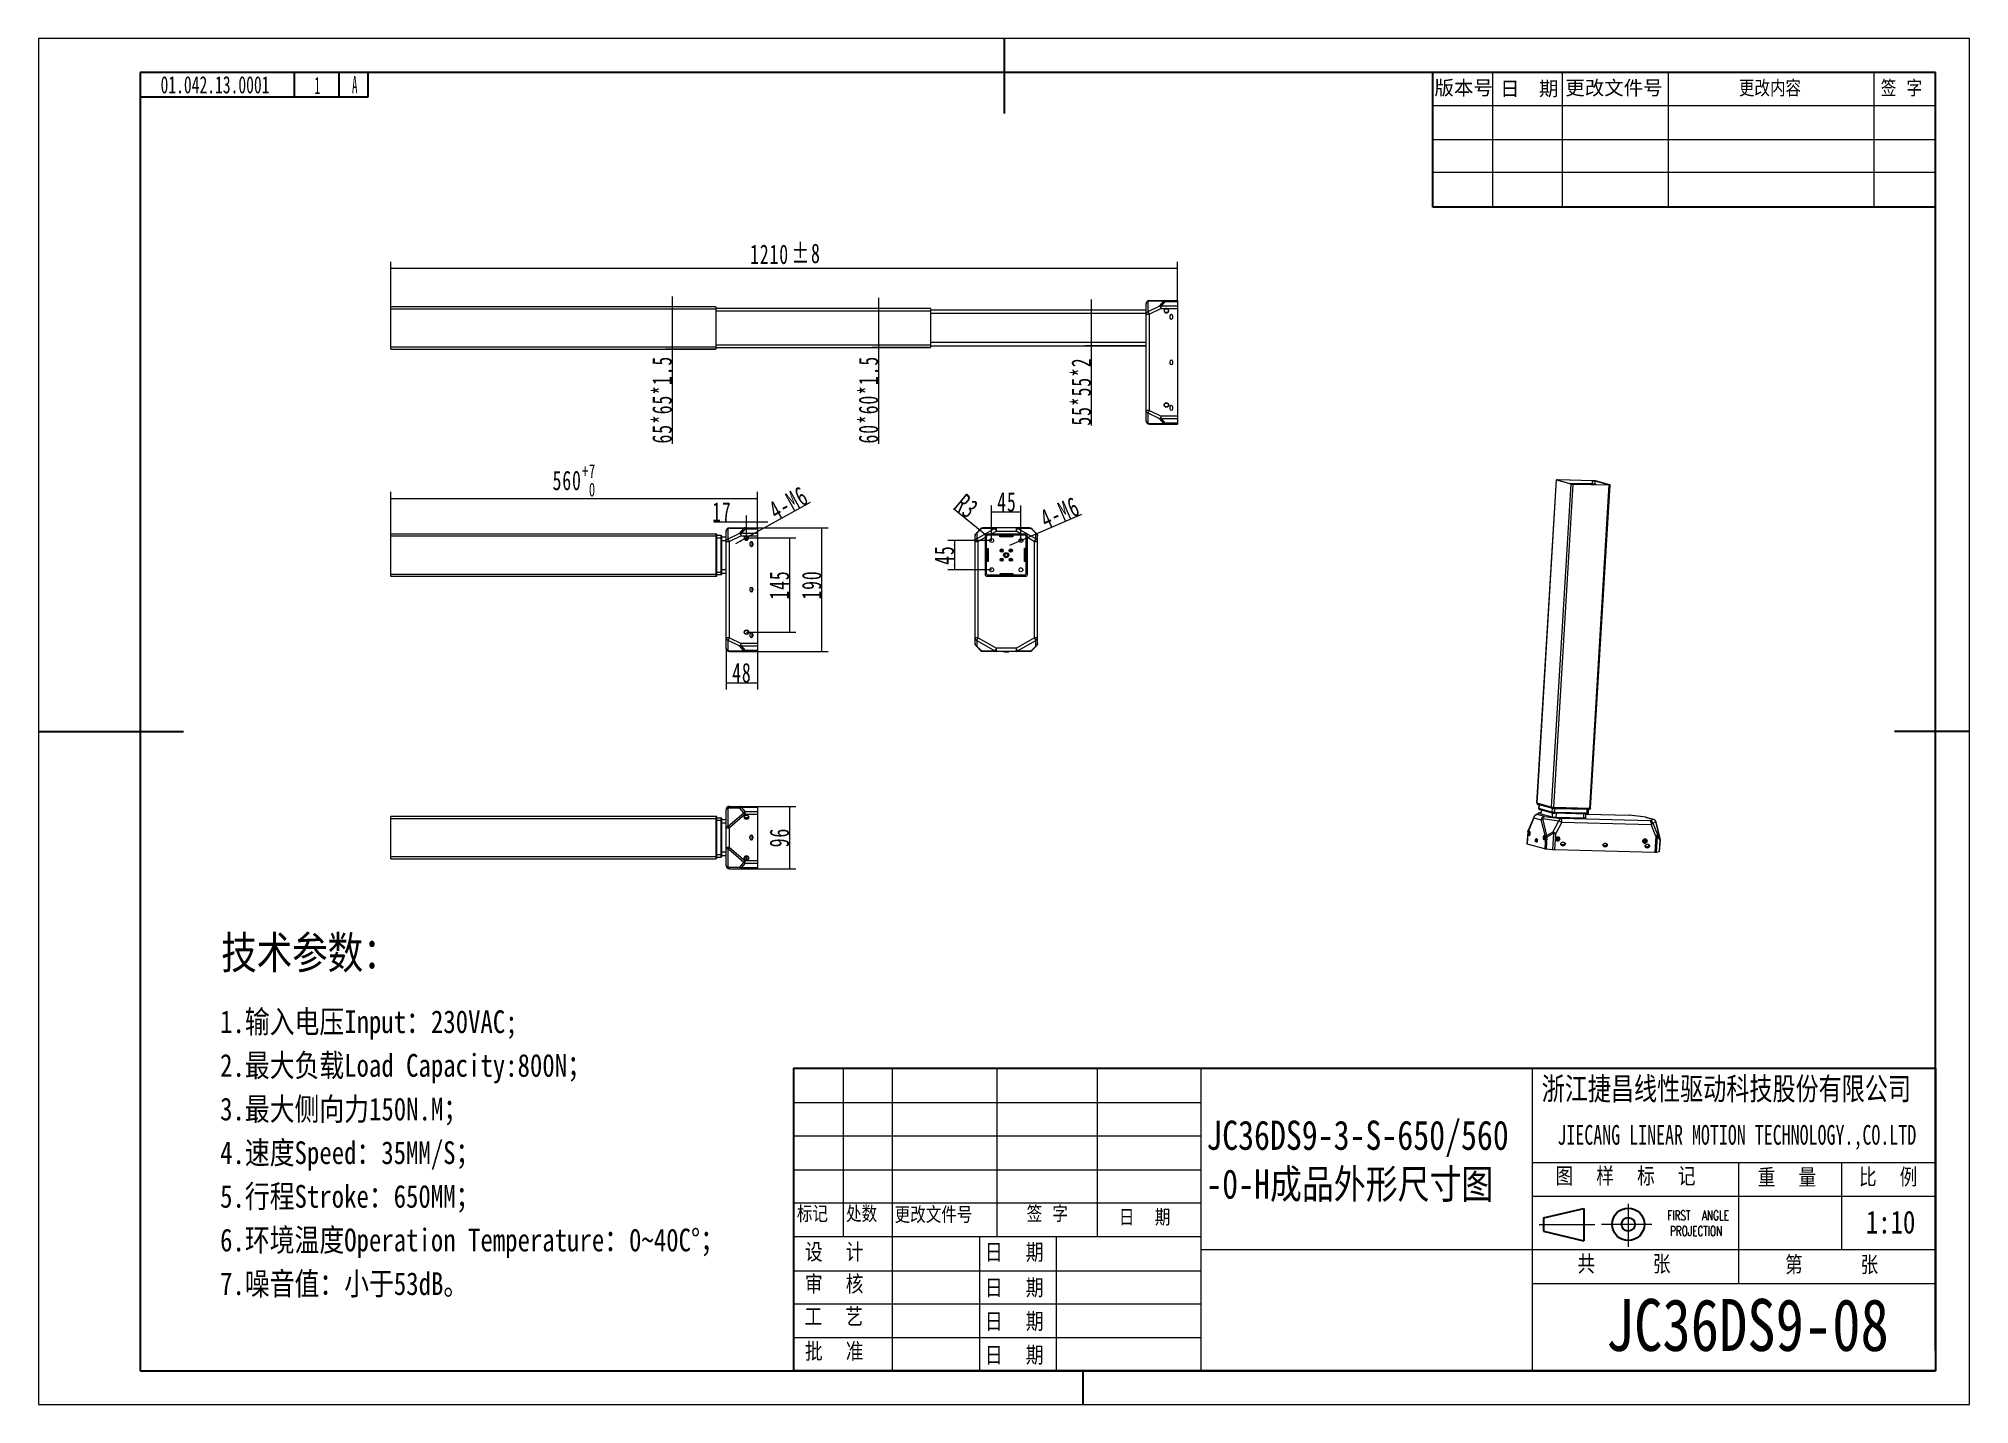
# Model space of a CAD drawing. Header units: inches. Extents: x 5637 to 5934, y 574 to 784.
import ezdxf

# ---------------------------------------------------------------- set-up
doc = ezdxf.new("R2010")
doc.units = ezdxf.units.IN
doc.header["$MEASUREMENT"] = 0
doc.linetypes.add('AD_LTYPE2 0.15 mm', pattern=[16, 13, -1, 1, -1])
doc.layers.get('0').update_dxf_attribs({"lineweight": 18})
for name, color, linetype, lineweight in [('6文字层', 3, 'Continuous', 18), ('ACAD0', 7, 'Continuous', 35), ('图框', 7, 'Continuous', 25), ('尺寸线层', 3, 'Continuous', 18)]:
    doc.layers.add(name, color=color, linetype=linetype, lineweight=lineweight)
doc.styles.add('SLDTEXTSTYLE3', font='txt.shx', dxfattribs={"width": 0.666667, "bigfont": 'gbcbig.shx'})
doc.styles.add('SLDTEXTSTYLE8', font='', dxfattribs={"width": 0.4669})
doc.styles.get("Standard").update_dxf_attribs({"font": 'txt.shx', "width": 0.8})
doc.styles.add('UserTxtStyle1', font='')
doc.styles.add('标准', font='', dxfattribs={"width": 0.667})
doc.styles.get('SLDTEXTSTYLE8').set_extended_font_data('宋体')
doc.styles.get('UserTxtStyle1').set_extended_font_data('宋体')
doc.styles.get('标准').set_extended_font_data('宋体')
doc.dimstyles.new('标准', dxfattribs={"dimtxt": 30, "dimasz": 8, "dimexe": 10, "dimexo": 0, "dimtad": 1, "dimlfac": 10, "dimdsep": 46, "dimtxsty": '标准', "dimblk": '_CAXARROW', "dimcen": 0, "dimdle": 16, "dimazin": 2, "dimtfac": 0.707107, "dimtdec": 3, "dimtmove": 2, "dimatfit": 3, "dimfxl": 1, "dimfrac": 2, "dimtolj": 1, "dimarcsym": 1})

msp = doc.modelspace()

# ---------------------------------------------------------------- texts
at = {"layer": '6文字层', "insert": (5656.0882, 777.8469), "char_height": 2.6377, "width": 23.658182, "attachment_point": 1, "style": '标准'}
msp.add_mtext('{\\C0;01.042.13.0001}', dxfattribs=at)
at = {"layer": '6文字层', "attachment_point": 1}
for s, insert, char_height, width in [('{\\fsimsun|b0|i0|c0|p0;\\C0;JC36DS9-3-S-650/560\\P-0-H成品外形尺寸图}', (5816.9427, 617.2501), 4.5, 54.467901), ('{\\f@SimSun|b0|i0|c0|p0;\\C0;1:10}', (5918.395, 603.3894), 3.5, 16.490228), ('{\\fSimSun|b0|i0|c134|p0;\\C0;JC36DS9-08}', (5878.3981, 589.8298), 8, 105.833148)]:
    msp.add_mtext(s, dxfattribs=dict(at, insert=insert, char_height=char_height, width=width))
at = {"layer": 'ACAD0', "color": 0, "linetype": 'Continuous', "lineweight": 0, "attachment_point": 1, "line_spacing_factor": 1.15057}
for s, insert, char_height, width, style in [('\\T1.001;1', (5679.7844, 777.7479), 2.63749, 1.762337, 'SLDTEXTSTYLE8'), ('\\T1.001;版本号', (5852.0437, 777.15), 2.19306, 29.413068, 'UserTxtStyle1'), ('\\T1.001;日  期', (5862.1407, 777.025), 2.19306, 29.413068, 'UserTxtStyle1'), ('\\T1.001;更改文件号', (5872.1781, 777.15), 2.19306, 29.413068, 'UserTxtStyle1'), ('FIRST  ANGLE', (5887.8682, 603.4115), 1.495268, 11.894965, 'SLDTEXTSTYLE3'), ('PROJECTION', (5888.2786, 601.0278), 1.49527, 5.242924, 'SLDTEXTSTYLE3')]:
    msp.add_mtext(s, dxfattribs=dict(at, insert=insert, char_height=char_height, width=width, style=style))
at = {"layer": 'ACAD0', "color": 0, "linetype": 'Continuous', "lineweight": 18, "insert": (5685.5373, 777.8669), "char_height": 2.63765, "width": 1.762337, "attachment_point": 1, "line_spacing_factor": 1.15057, "style": 'SLDTEXTSTYLE8'}
msp.add_mtext('\\T1.001;A', dxfattribs=at)
at = {"layer": 'ACAD0', "color": 0, "linetype": 'Continuous', "lineweight": 0, "attachment_point": 1, "line_spacing_factor": 1.15057}
for s, insert, char_height, width in [('更改内容', (5898.868, 777.15), 2.19306, 29.413068), ('签 字', (5920.7032, 777.15), 2.19306, 29.413068), ('{\\fFangSong|b0|i0|c134|p2;技术参数：}', (5665.4211, 645.5881), 5, 39.000792), ('{\\fsimsun|b0|i0|c0|p0;1.输入电压Input：230VAC;\\P2.最大负载Load Capacity:800N；\\P3.最大侧向力150N.M；\\P4.速度Speed：35MM/S；\\P5.行程Stroke：650MM；\\P6.环境温度Operation Temperature：0~40C%%D；\\P7.噪音值：小于53dB。}', (5665.248, 634.2059), 3.5, 90.154009), ('图  样  标  记', (5870.6674, 609.9948), 2.49211, 29.413068), ('重  量', (5901.7801, 609.7994), 2.49211, 29.413068), ('比  例', (5917.3399, 609.8531), 2.49211, 29.413068), ('标记', (5753.9681, 604.0606), 2.19306, 29.413068), ('处数', (5761.5358, 604.0606), 2.19306, 29.413068), ('更改文件号', (5769.0021, 603.9234), 2.19306, 29.413068), ('签 字', (5789.3122, 604.0606), 2.19306, 29.413068), ('日  期', (5803.4965, 603.5248), 2.19306, 29.413068), ('设  计', (5755.215, 598.3186), 2.49211, 29.413068), ('日  期', (5782.91, 598.2833), 2.49211, 29.413068), ('共     张', (5874.0316, 596.4844), 2.49211, 29.413068), ('第     张', (5905.9797, 596.3742), 2.49211, 29.413068), ('审  核', (5755.215, 593.404), 2.49211, 29.413068), ('日  期', (5782.91, 592.8194), 2.49211, 29.413068), ('工  艺', (5755.1487, 588.3958), 2.49211, 29.413068), ('日  期', (5782.91, 587.6451), 2.49211, 29.413068), ('批  准', (5755.2144, 583.0517), 2.49211, 29.413068), ('日  期', (5782.91, 582.4709), 2.49211, 29.413068)]:
    msp.add_mtext(s, dxfattribs=dict(at, insert=insert, char_height=char_height, width=width))
at = {"layer": '图框', "lineweight": 15, "insert": (5868.5384, 623.8876), "char_height": 3.470202, "width": 64.827171, "attachment_point": 1, "style": '标准'}
msp.add_mtext('{\\W0.75;浙江捷昌线性驱动科技股份有限公司}', dxfattribs=at)
at = {"layer": '图框', "linetype": 'Continuous', "lineweight": 15, "insert": (5898.5547, 614.6677), "char_height": 3.04175, "attachment_point": 5, "style": '标准'}
msp.add_mtext('JIECANG LINEAR MOTION TECHNOLOGY.,CO.LTD', dxfattribs=at)

# ---------------------------------------------------------------- blocks, each defined once
blk = doc.blocks.new('*X1')
at = {"layer": '尺寸线层'}
for points in [[(5752.83, 706.85), (5752.93, 706.05), (5752.73, 706.05)], [(5752.83, 692.35), (5752.93, 693.15), (5752.73, 693.15)]]:
    blk.add_hatch(color=0, dxfattribs=at).paths.add_polyline_path(points, flags=0)
at = {"layer": '尺寸线层', "color": 0}
for p, q in [((5746.21, 706.85), (5753.83, 706.85)), ((5752.83, 706.85), (5752.83, 692.35)), ((5746.21, 692.35), (5753.83, 692.35))]:
    blk.add_line(p, q, dxfattribs=at)
at = {"layer": '尺寸线层', "color": 0, "insert": (5751.29, 699.6), "char_height": 3, "width": 8.1063, "attachment_point": 5, "rotation": 90, "line_spacing_factor": 1.15057, "style": '标准'}
blk.add_mtext('\\T1.1;145', dxfattribs=at)
blk = doc.blocks.new('_CAXARROW')
blk.add_hatch(color=0).paths.add_polyline_path([(0, 0), (-1, 0.125), (-1, -0.125)], flags=0)
blk = doc.blocks.new('*X2')
at = {"layer": '尺寸线层'}
for points in [[(5757.79, 708.4), (5757.69, 707.6), (5757.89, 707.6)], [(5757.79, 689.4), (5757.69, 690.2), (5757.89, 690.2)]]:
    blk.add_hatch(color=0, dxfattribs=at).paths.add_polyline_path(points, flags=0)
at = {"layer": '尺寸线层', "color": 0}
for p, q in [((5747.91, 708.4), (5758.79, 708.4)), ((5757.79, 689.4), (5757.79, 708.4)), ((5747.91, 689.4), (5758.79, 689.4))]:
    blk.add_line(p, q, dxfattribs=at)
at = {"layer": '尺寸线层', "color": 0, "insert": (5756.26, 699.6), "char_height": 3, "width": 8.173, "attachment_point": 5, "rotation": 90, "line_spacing_factor": 1.15057, "style": '标准'}
blk.add_mtext('\\T1.1;190', dxfattribs=at)
blk = doc.blocks.new('*X3')
at = {"layer": '尺寸线层'}
for points in [[(5746.21, 709.3), (5745.41, 709.4), (5745.41, 709.2)], [(5747.91, 709.3), (5748.71, 709.4), (5748.71, 709.2)]]:
    blk.add_hatch(color=0, dxfattribs=at).paths.add_polyline_path(points, flags=0)
at = {"layer": '尺寸线层', "color": 0}
for p, q in [((5746.21, 706.85), (5746.21, 710.3)), ((5747.91, 708.4), (5747.91, 710.3)), ((5741.18, 709.3), (5749.51, 709.3))]:
    blk.add_line(p, q, dxfattribs=at)
at = {"layer": '尺寸线层', "color": 0, "insert": (5742.43, 710.84), "char_height": 3, "width": 6, "attachment_point": 5, "line_spacing_factor": 1.15057, "style": '标准'}
blk.add_mtext('\\T1.1;17', dxfattribs=at)
blk = doc.blocks.new('*X4')
at = {"layer": '尺寸线层'}
for points in [[(5743.11, 684.56), (5743.91, 684.66), (5743.91, 684.46)], [(5747.91, 684.56), (5747.11, 684.66), (5747.11, 684.46)]]:
    blk.add_hatch(color=0, dxfattribs=at).paths.add_polyline_path(points, flags=0)
at = {"layer": '尺寸线层', "color": 0}
for p, q in [((5743.11, 689.89), (5743.11, 683.56)), ((5747.91, 689.4), (5747.91, 683.56)), ((5743.11, 684.56), (5747.91, 684.56))]:
    blk.add_line(p, q, dxfattribs=at)
at = {"layer": '尺寸线层', "color": 0, "insert": (5745.51, 686.1), "char_height": 3, "width": 6, "attachment_point": 5, "line_spacing_factor": 1.15057, "style": '标准'}
blk.add_mtext('\\T1.1;48', dxfattribs=at)
blk = doc.blocks.new('*X5')
at = {"layer": '尺寸线层'}
for points in [[(5746.48, 706.99), (5747.22, 707.29), (5747.13, 707.47)], [(5745.95, 706.7), (5745.3, 706.23), (5745.2, 706.4)]]:
    blk.add_hatch(color=0, dxfattribs=at).paths.add_polyline_path(points, flags=0)
at = {"layer": '尺寸线层', "color": 0}
blk.add_line((5756.01, 712.27), (5744.55, 705.93), dxfattribs=at)
at = {"layer": '尺寸线层', "color": 0, "insert": (5752.7, 712.19), "char_height": 3, "width": 11.7259, "attachment_point": 5, "rotation": 28.9572, "line_spacing_factor": 1.15057, "style": '标准'}
blk.add_mtext('\\T1.1;4-M6', dxfattribs=at)
blk = doc.blocks.new('*X6')
at = {"layer": '尺寸线层'}
for points in [[(5752.83, 665.57), (5752.93, 664.77), (5752.73, 664.77)], [(5752.83, 655.97), (5752.93, 656.77), (5752.73, 656.77)]]:
    blk.add_hatch(color=0, dxfattribs=at).paths.add_polyline_path(points, flags=0)
at = {"layer": '尺寸线层', "color": 0}
for p, q in [((5747.91, 665.57), (5753.83, 665.57)), ((5752.83, 665.57), (5752.83, 655.97)), ((5747.91, 655.97), (5753.83, 655.97))]:
    blk.add_line(p, q, dxfattribs=at)
at = {"layer": '尺寸线层', "color": 0, "insert": (5751.29, 660.77), "char_height": 3, "width": 6, "attachment_point": 5, "rotation": 90, "line_spacing_factor": 1.15057, "style": '标准'}
blk.add_mtext('\\T1.1;96', dxfattribs=at)
blk = doc.blocks.new('*X7')
at = {"layer": '尺寸线层'}
for points in [[(5783.93, 710.85), (5784.73, 710.95), (5784.73, 710.75)], [(5788.43, 710.85), (5787.63, 710.95), (5787.63, 710.75)]]:
    blk.add_hatch(color=0, dxfattribs=at).paths.add_polyline_path(points, flags=0)
at = {"layer": '尺寸线层', "color": 0}
for p, q in [((5783.93, 706.45), (5783.93, 711.85)), ((5783.93, 710.85), (5788.43, 710.85)), ((5788.43, 706.45), (5788.43, 711.85))]:
    blk.add_line(p, q, dxfattribs=at)
at = {"layer": '尺寸线层', "color": 0, "insert": (5786.28, 712.38), "char_height": 3, "width": 6, "attachment_point": 5, "line_spacing_factor": 1.15057, "style": '标准'}
blk.add_mtext('\\T1.1;45', dxfattribs=at)
blk = doc.blocks.new('*X8')
at = {"layer": '尺寸线层'}
for points in [[(5778.19, 706.45), (5778.29, 705.65), (5778.09, 705.65)], [(5778.19, 701.95), (5778.29, 702.75), (5778.09, 702.75)]]:
    blk.add_hatch(color=0, dxfattribs=at).paths.add_polyline_path(points, flags=0)
at = {"layer": '尺寸线层', "color": 0}
for p, q in [((5783.93, 706.45), (5777.19, 706.45)), ((5778.19, 706.45), (5778.19, 701.95)), ((5783.93, 701.95), (5777.19, 701.95))]:
    blk.add_line(p, q, dxfattribs=at)
at = {"layer": '尺寸线层', "color": 0, "insert": (5776.65, 704.2), "char_height": 3, "width": 6, "attachment_point": 5, "rotation": 90, "line_spacing_factor": 1.15057, "style": '标准'}
blk.add_mtext('\\T1.1;45', dxfattribs=at)
blk = doc.blocks.new('*X9')
at = {"layer": '尺寸线层'}
for points in [[(5788.7, 706.56), (5789.48, 706.79), (5789.4, 706.97)], [(5788.15, 706.33), (5787.46, 705.92), (5787.38, 706.1)]]:
    blk.add_hatch(color=0, dxfattribs=at).paths.add_polyline_path(points, flags=0)
at = {"layer": '尺寸线层', "color": 0}
blk.add_line((5797.75, 710.46), (5786.68, 705.69), dxfattribs=at)
at = {"layer": '尺寸线层', "color": 0, "insert": (5794.45, 710.72), "char_height": 3, "width": 11.7259, "attachment_point": 5, "rotation": 23.3044, "line_spacing_factor": 1.15057, "style": '标准'}
blk.add_mtext('\\T1.1;4-M6', dxfattribs=at)
blk = doc.blocks.new('*X10')
at = {"layer": '尺寸线层'}
blk.add_hatch(color=0, dxfattribs=at).paths.add_polyline_path([(5782.99, 707.34), (5782.44, 707.92), (5782.31, 707.77)], flags=0)
at = {"layer": '尺寸线层', "color": 0}
blk.add_line((5778.06, 711.38), (5783.23, 707.15), dxfattribs=at)
at = {"layer": '尺寸线层', "color": 0, "insert": (5780.09, 711.71), "char_height": 3, "width": 6, "attachment_point": 5, "rotation": 320.6684, "line_spacing_factor": 1.15057, "style": '标准'}
blk.add_mtext('\\T1.1;R3', dxfattribs=at)
blk = doc.blocks.new('*X11')
at = {"layer": '尺寸线层'}
for points in [[(5734.78, 742.39), (5734.88, 743.19), (5734.68, 743.19)], [(5734.78, 735.89), (5734.88, 735.09), (5734.68, 735.09)]]:
    blk.add_hatch(color=0, dxfattribs=at).paths.add_polyline_path(points, flags=0)
at = {"layer": '尺寸线层', "color": 0}
for p, q in [((5734.78, 743.99), (5734.78, 721.29)), ((5741.51, 742.39), (5733.78, 742.39)), ((5741.51, 735.89), (5733.78, 735.89))]:
    blk.add_line(p, q, dxfattribs=at)
at = {"layer": '尺寸线层', "color": 0, "insert": (5733.24, 728.1), "char_height": 3, "width": 27.267, "attachment_point": 5, "rotation": 90, "line_spacing_factor": 1.15057, "style": '标准'}
blk.add_mtext('\\T1.1;65*65*1.5', dxfattribs=at)
blk = doc.blocks.new('*X12')
at = {"layer": '尺寸线层'}
for points in [[(5766.53, 742.14), (5766.63, 742.94), (5766.43, 742.94)], [(5766.53, 736.14), (5766.63, 735.34), (5766.43, 735.34)]]:
    blk.add_hatch(color=0, dxfattribs=at).paths.add_polyline_path(points, flags=0)
at = {"layer": '尺寸线层', "color": 0}
for p, q in [((5766.53, 743.74), (5766.53, 721.29)), ((5774.51, 742.14), (5765.53, 742.14)), ((5774.51, 736.14), (5765.53, 736.14))]:
    blk.add_line(p, q, dxfattribs=at)
at = {"layer": '尺寸线层', "color": 0, "insert": (5764.99, 728.1), "char_height": 3, "width": 27.267, "attachment_point": 5, "rotation": 90, "line_spacing_factor": 1.15057, "style": '标准'}
blk.add_mtext('\\T1.1;60*60*1.5', dxfattribs=at)
blk = doc.blocks.new('*X13')
at = {"layer": '尺寸线层'}
for points in [[(5799.26, 741.89), (5799.36, 742.69), (5799.16, 742.69)], [(5799.26, 736.39), (5799.36, 735.59), (5799.16, 735.59)]]:
    blk.add_hatch(color=0, dxfattribs=at).paths.add_polyline_path(points, flags=0)
at = {"layer": '尺寸线层', "color": 0}
for p, q in [((5799.26, 743.49), (5799.26, 724.12)), ((5807.71, 741.89), (5798.26, 741.89)), ((5807.71, 736.39), (5798.26, 736.39))]:
    blk.add_line(p, q, dxfattribs=at)
at = {"layer": '尺寸线层', "color": 0, "insert": (5797.72, 729.35), "char_height": 3, "width": 20.9394, "attachment_point": 5, "rotation": 90, "line_spacing_factor": 1.15057, "style": '标准'}
blk.add_mtext('\\T1.1;55*55*2', dxfattribs=at)
blk = doc.blocks.new('*X15')
at = {"layer": '尺寸线层', "color": 0, "char_height": 3, "attachment_point": 1, "line_spacing_factor": 1.15057, "style": '标准'}
for s, insert, width in [('\\T1.1;1210', (5746.77, 751.96), 41.9315), ('\\T1.1;%%P8', (5753.15, 752.11), 17.6444)]:
    blk.add_mtext(s, dxfattribs=dict(at, insert=insert, width=width))
blk = doc.blocks.new('*X14')
at = {"layer": '尺寸线层'}
for points in [[(5691.51, 748.32), (5692.31, 748.42), (5692.31, 748.22)], [(5812.51, 748.32), (5811.71, 748.42), (5811.71, 748.22)]]:
    blk.add_hatch(color=0, dxfattribs=at).paths.add_polyline_path(points, flags=0)
at = {"layer": '尺寸线层', "color": 0}
for p, q in [((5691.51, 742.39), (5691.51, 749.32)), ((5812.51, 743.34), (5812.51, 749.32)), ((5691.51, 748.32), (5812.51, 748.32))]:
    blk.add_line(p, q, dxfattribs=at)
blk.add_blockref('*X15', (0, 0), dxfattribs=at)
blk = doc.blocks.new('*X17')
at = {"layer": '尺寸线层', "color": 0, "char_height": 3, "attachment_point": 1, "line_spacing_factor": 1.15057, "style": '标准'}
for s, insert, width in [('\\T1.1;560', (5716.39, 717.19), 26.5612), ('\\T1.1;{\\H0.707107x;+7}', (5720.92, 718.17), 8.4455), ('\\T1.1;{\\H0.707107x; 0}', (5720.92, 715.34), 8.4455)]:
    blk.add_mtext(s, dxfattribs=dict(at, insert=insert, width=width))
blk = doc.blocks.new('*X16')
at = {"layer": '尺寸线层'}
for points in [[(5691.51, 712.91), (5692.31, 713.01), (5692.31, 712.81)], [(5747.91, 712.91), (5747.11, 713.01), (5747.11, 712.81)]]:
    blk.add_hatch(color=0, dxfattribs=at).paths.add_polyline_path(points, flags=0)
at = {"layer": '尺寸线层', "color": 0}
for p, q in [((5691.51, 707.45), (5691.51, 713.91)), ((5691.51, 712.91), (5747.91, 712.91)), ((5747.91, 708.4), (5747.91, 713.91))]:
    blk.add_line(p, q, dxfattribs=at)
blk.add_blockref('*X17', (0, 0), dxfattribs=at)

# ---------------------------------------------------------------- dimensions: what is measured, and where the dimension line sits
at = {"layer": '尺寸线层'}
for base, p1, p2, override, picture, middle in [((5812.5126, 748.3227), (5691.5126, 742.3867), (5812.5126, 743.3367), {"dimscale": 0.1, "dimsah": 1, "dimtol": 1, "dimtp": 8, "dimtm": 8, "dimtfac": 1, "dimtfill": 1, "dimtzin": 8}, '*X14', (5752.0126, 750.4402)), ((5747.9126, 709.3042), (5746.2126, 706.8455), (5747.9126, 708.3955), {"dimscale": 0.1, "dimsah": 1, "dimtfill": 1, "dimtzin": 8}, '*X3', (5742.4342, 710.8417)), ((5788.4258, 710.8468), (5783.9258, 706.4455), (5788.4258, 706.4455), {"dimscale": 0.1, "dimsah": 1, "dimtfill": 1, "dimtzin": 8}, '*X7', (5786.2774, 712.3843)), ((5747.9126, 684.56), (5743.1126, 689.895), (5747.9126, 689.3955), {"dimscale": 0.1, "dimsah": 1, "dimtfill": 1, "dimtzin": 8}, '*X4', (5745.5126, 686.0975))]:
    dim = msp.add_linear_dim(base=base, p1=p1, p2=p2, dimstyle='标准', override=override, dxfattribs=at)
    dim.commit()
    dim.dimension.update_dxf_attribs({"geometry": picture, "text_midpoint": middle, "dimtype": 160})
for base, p1, p2, angle, override, picture, middle in [((5734.7779, 735.8867), (5741.5126, 742.3867), (5741.5126, 735.8867), 270, {"dimscale": 0.1, "dimpost": '65*<>*1.5', "dimsah": 1, "dimtfac": 1, "dimtfill": 1, "dimtzin": 8}, '*X11', (5733.2404, 728.1031)), ((5766.5258, 736.1367), (5774.5126, 742.1367), (5774.5126, 736.1367), 270, {"dimscale": 0.1, "dimpost": '60*<>*1.5', "dimsah": 1, "dimtfac": 1, "dimtfill": 1, "dimtzin": 8}, '*X12', (5764.9883, 728.1031)), ((5799.2592, 736.3867), (5807.7126, 741.8867), (5807.7126, 736.3867), 270, {"dimscale": 0.1, "dimpost": '55*<>*2', "dimsah": 1, "dimtfac": 1, "dimtfill": 1, "dimtzin": 8}, '*X13', (5797.7217, 729.3521)), ((5757.7946, 708.3955), (5747.9126, 689.3955), (5747.9126, 708.3955), 90, {"dimscale": 0.1, "dimsah": 1, "dimtfill": 1, "dimtzin": 8}, '*X2', (5756.2571, 699.5955)), ((5778.186, 701.9455), (5783.9258, 706.4455), (5783.9258, 701.9455), 270, {"dimscale": 0.1, "dimsah": 1, "dimtfill": 1, "dimtzin": 8}, '*X8', (5776.6485, 704.1955)), ((5752.8294, 692.3455), (5746.2126, 706.8455), (5746.2126, 692.3455), 270, {"dimscale": 0.1, "dimsah": 1, "dimtfill": 1, "dimtzin": 8}, '*X1', (5751.2919, 699.5955)), ((5752.8294, 655.9717), (5747.9126, 665.5717), (5747.9126, 655.9717), 270, {"dimscale": 0.1, "dimsah": 1, "dimtfill": 1, "dimtzin": 8}, '*X6', (5751.2919, 660.7717))]:
    dim = msp.add_linear_dim(base=base, p1=p1, p2=p2, angle=angle, dimstyle='标准', override=override, dxfattribs=at)
    dim.commit()
    dim.dimension.update_dxf_attribs({"geometry": picture, "text_midpoint": middle, "dimtype": 160})
dim = msp.add_linear_dim(base=(5747.9126, 712.9106), p1=(5691.5126, 707.4455), p2=(5747.9126, 708.3955), text='\\A1;560{\\H0.707107x;\\S+7^  0;}', dimstyle='标准', override={"dimscale": 0.1, "dimsah": 1, "dimtfac": 1, "dimtfill": 1}, dxfattribs=at)
dim.commit()
dim.dimension.update_dxf_attribs({"geometry": '*X16', "text_midpoint": (5719.7126, 715.6924), "dimtype": 160})
for p1, p2, picture, middle in [((5745.9501, 706.7002), (5746.475, 706.9907), '*X5', (5753.444, 710.8468)), ((5788.1503, 706.3268), (5788.7014, 706.5641), '*X9', (5795.0622, 709.3042))]:
    dim = msp.add_diameter_dim_2p(p1=p1, p2=p2, dimstyle='标准', override={"dimscale": 0.1, "dimpost": '4-M<>', "dimsah": 1, "dimtfac": 1, "dimtfill": 1, "dimtzin": 8}, dxfattribs=at)
    dim.commit()
    dim.dimension.update_dxf_attribs({"geometry": picture, "text_midpoint": middle, "dimtype": 163})
dim = msp.add_radius_dim(center=(5783.2258, 707.1455), mpoint=(5782.9938, 707.3356), dimstyle='标准', override={"dimscale": 0.1, "dimpost": 'R<>', "dimsah": 1, "dimtfill": 1, "dimtzin": 8}, dxfattribs=at)
dim.commit()
dim.dimension.update_dxf_attribs({"geometry": '*X10', "text_midpoint": (5779.1106, 710.5175)})

# ---------------------------------------------------------------- hatches: boundary and pattern name
for points in [[(5785.1758, 707.2955), (5786.5359, 707.2955), (5787.1758, 707.2955), (5787.1758, 706.9955), (5785.1758, 706.9955)], [(5783.0758, 703.1955), (5783.0758, 704.5555), (5783.0758, 705.1955), (5783.3758, 705.1955), (5783.3758, 703.1955)], [(5788.9758, 703.1955), (5788.9758, 704.5555), (5788.9758, 705.1955), (5789.2758, 705.1955), (5789.2758, 703.1955)], [(5785.1758, 701.3955), (5786.5359, 701.3955), (5787.1758, 701.3955), (5787.1758, 701.0955), (5785.1758, 701.0955)]]:
    msp.add_hatch(color=256).paths.add_polyline_path(points, flags=0)

# ---------------------------------------------------------------- linework, layer by layer
at = {"color": 7, "linetype": 'Continuous'}
for p, q in [((5807.7126, 724.8367), (5807.7126, 742.8367)), ((5810.3895, 743.2349), (5808.0134, 743.2349)), ((5808.0134, 741.6428), (5808.0134, 743.2349)), ((5808.0134, 741.6428), (5809.7834, 742.5278)), ((5808.2126, 743.3367), (5812.5126, 743.3367)), ((5809.7834, 742.5278), (5810.3895, 743.2349)), ((5809.7834, 742.5278), (5809.9825, 742.1296)), ((5810.5886, 743.1903), (5809.9825, 742.4832)), ((5810.5886, 743.1903), (5810.5886, 743.3367)), ((5810.5886, 743.1903), (5812.5126, 743.1903)), ((5812.5126, 743.3367), (5812.5126, 724.3367)), ((5691.5126, 735.8867), (5691.5126, 742.3867)), ((5741.5126, 742.3867), (5691.5126, 742.3867)), ((5691.5126, 742.0867), (5741.5126, 742.0867)), ((5741.5126, 742.3867), (5741.5126, 735.8867)), ((5774.5126, 742.1367), (5741.5126, 742.1367)), ((5741.5126, 741.7867), (5774.5126, 741.7867)), ((5774.5126, 742.1367), (5774.5126, 736.1367)), ((5807.7126, 741.8867), (5774.5126, 741.8867)), ((5774.5126, 741.3867), (5807.7126, 741.3867)), ((5807.7126, 741.2446), (5808.2126, 741.2446)), ((5808.2126, 741.2446), (5808.0134, 741.6428)), ((5809.9825, 742.1296), (5808.2126, 741.2446)), ((5808.2126, 726.4288), (5808.2126, 741.2446)), ((5812.5126, 742.4832), (5809.9825, 742.4832)), ((5809.9825, 742.1296), (5809.9825, 742.4832)), ((5809.9825, 742.1296), (5810.7424, 742.1296)), ((5810.7424, 742.1296), (5810.7524, 742.0806)), ((5810.8126, 742.0867), (5810.8126, 742.1375)), ((5810.8727, 742.0806), (5810.8827, 742.1296)), ((5810.8827, 742.1296), (5812.5126, 742.1296)), ((5811.3126, 740.9367), (5811.3126, 740.7367)), ((5811.8126, 740.7367), (5811.8126, 740.9367)), ((5807.7126, 736.8867), (5774.5126, 736.8867)), ((5741.5126, 736.1867), (5691.5126, 736.1867)), ((5691.5126, 735.8867), (5741.5126, 735.8867)), ((5774.5126, 736.4867), (5741.5126, 736.4867)), ((5741.5126, 736.1367), (5774.5126, 736.1367)), ((5774.5126, 736.3867), (5807.7126, 736.3867)), ((5811.3126, 733.9367), (5811.3126, 733.7367)), ((5811.8126, 733.7367), (5811.8126, 733.9367)), ((5808.2126, 726.4288), (5807.7126, 726.4288)), ((5808.0134, 726.0306), (5808.2126, 726.4288)), ((5809.7834, 725.1456), (5808.0134, 726.0306)), ((5808.0134, 724.4385), (5808.0134, 726.0306)), ((5808.2126, 726.4288), (5809.9825, 725.5438)), ((5809.9825, 725.5438), (5809.7834, 725.1456)), ((5810.3895, 724.4385), (5809.7834, 725.1456)), ((5812.5126, 725.5438), (5809.9825, 725.5438)), ((5809.9825, 725.1903), (5809.9825, 725.5438)), ((5809.9825, 725.1903), (5812.5126, 725.1903)), ((5809.9825, 725.1903), (5810.5886, 724.4832)), ((5811.3126, 726.9367), (5811.3126, 726.7367)), ((5811.8126, 726.7367), (5811.8126, 726.9367)), ((5808.0134, 724.4385), (5810.3895, 724.4385)), ((5808.2126, 724.3367), (5812.5126, 724.3367)), ((5812.5126, 724.4832), (5810.5886, 724.4832)), ((5810.5886, 724.3367), (5810.5886, 724.4832)), ((5867.8052, 666.0468), (5870.7931, 715.7715)), ((5876.4467, 715.6477), (5870.981, 715.7842)), ((5867.8267, 666.0358), (5870.8147, 715.7605)), ((5873.0083, 715.1575), (5870.0204, 665.4328)), ((5870.4098, 665.3952), (5873.3978, 715.1199)), ((5870.8147, 715.7605), (5873.0083, 715.1575)), ((5871.028, 715.7366), (5873.0729, 715.1745)), ((5871.2173, 715.6845), (5871.2221, 715.7643)), ((5876.3172, 715.637), (5871.2221, 715.7643)), ((5876.3198, 715.1367), (5872.8998, 715.2221)), ((5873.3978, 715.1199), (5878.8634, 714.9834)), ((5873.5273, 715.1306), (5878.6224, 715.0034)), ((5878.8634, 714.9834), (5875.8755, 665.2587)), ((5876.0634, 665.2714), (5879.0514, 714.9961)), ((5876.3172, 715.637), (5876.2872, 715.1386)), ((5876.901, 715.0463), (5876.7092, 715.0991)), ((5876.7413, 715.0902), (5876.7716, 715.5932)), ((5878.8165, 715.031), (5876.7716, 715.5932)), ((5879.0298, 715.0071), (5876.8361, 715.6101)), ((5878.8165, 715.031), (5878.8152, 715.0093)), ((5691.5126, 700.9455), (5691.5126, 707.4455)), ((5741.5126, 707.4455), (5691.5126, 707.4455)), ((5691.5126, 707.1455), (5741.5126, 707.1455)), ((5741.5126, 707.4455), (5741.5126, 700.9455)), ((5741.6126, 707.4113), (5741.5126, 707.4113)), ((5741.5126, 707.0613), (5741.6626, 707.0613)), ((5741.6126, 707.4113), (5741.6126, 700.9702)), ((5741.6626, 701.0202), (5741.6626, 707.3613)), ((5742.2876, 707.1955), (5741.6626, 707.1955)), ((5742.2876, 707.1955), (5742.2876, 701.1955)), ((5742.3876, 707.1613), (5742.2876, 707.1613)), ((5742.2876, 706.8613), (5742.4376, 706.8613)), ((5742.3876, 707.1613), (5742.3876, 701.2202)), ((5742.4376, 701.2702), (5742.4376, 707.1113)), ((5743.1126, 706.9455), (5742.4376, 706.9455)), ((5743.1126, 689.8955), (5743.1126, 707.8955)), ((5745.7895, 708.2937), (5743.4134, 708.2937)), ((5743.4134, 706.7016), (5743.4134, 708.2937)), ((5743.4134, 706.7016), (5745.1834, 707.5866)), ((5743.6126, 708.3955), (5747.9126, 708.3955)), ((5745.3825, 707.1884), (5743.6126, 706.3034)), ((5745.1834, 707.5866), (5745.7895, 708.2937)), ((5745.1834, 707.5866), (5745.3825, 707.1884)), ((5745.9886, 708.249), (5745.3825, 707.5419)), ((5747.9126, 707.5419), (5745.3825, 707.5419)), ((5745.3825, 707.1884), (5745.3825, 707.5419)), ((5745.3825, 707.1884), (5746.1424, 707.1884)), ((5745.9886, 708.249), (5745.9886, 708.3955)), ((5745.9886, 708.249), (5747.9126, 708.249)), ((5746.1424, 707.1884), (5746.1524, 707.1394)), ((5746.2126, 707.1455), (5746.2126, 707.1963)), ((5746.2727, 707.1394), (5746.2827, 707.1884)), ((5746.2827, 707.1884), (5747.9126, 707.1884)), ((5747.9126, 708.3955), (5747.9126, 689.3955)), ((5781.3758, 690.6026), (5781.3758, 707.1884)), ((5781.5223, 707.5419), (5782.2294, 708.249)), ((5784.4344, 708.2937), (5781.6483, 706.7016)), ((5782.3554, 708.2937), (5781.6483, 707.5866)), ((5781.6483, 707.5866), (5781.6483, 706.7016)), ((5782.9258, 706.9034), (5781.8758, 706.3034)), ((5784.4344, 708.2937), (5782.3554, 708.2937)), ((5789.7687, 708.3955), (5782.5829, 708.3955)), ((5782.9258, 707.1455), (5782.9258, 701.2455)), ((5783.0931, 707.0538), (5783.0758, 706.7955)), ((5783.0758, 706.9455), (5783.0758, 701.4455)), ((5783.0758, 706.9408), (5783.0855, 706.9408)), ((5783.0958, 701.3316), (5783.0958, 707.0594)), ((5783.1008, 706.9705), (5783.1008, 701.4205)), ((5783.1288, 707.0955), (5783.1143, 707.0955)), ((5789.1258, 707.4455), (5783.2258, 707.4455)), ((5783.2758, 707.257), (5783.2758, 707.2425)), ((5789.0397, 707.2755), (5783.3119, 707.2755)), ((5783.5758, 707.2955), (5783.3174, 707.2782)), ((5788.9508, 707.2705), (5783.4008, 707.2705)), ((5788.9258, 707.2955), (5783.4258, 707.2955)), ((5783.5758, 707.2705), (5783.5758, 707.2955)), ((5784.662, 707.8955), (5783.8745, 707.4455)), ((5784.4344, 708.2937), (5784.662, 707.8955)), ((5784.662, 707.8955), (5784.662, 708.3955)), ((5784.662, 707.8955), (5787.6897, 707.8955)), ((5787.6897, 708.3955), (5787.6897, 707.8955)), ((5787.6897, 707.8955), (5787.9172, 708.2937)), ((5788.4772, 707.4455), (5787.6897, 707.8955)), ((5789.9963, 708.2937), (5787.9172, 708.2937)), ((5790.7034, 706.7016), (5787.9172, 708.2937)), ((5789.0342, 707.2782), (5788.7758, 707.2955)), ((5788.7758, 707.2955), (5788.7758, 707.2705)), ((5789.0758, 707.2425), (5789.0758, 707.257)), ((5789.2374, 707.0955), (5789.2229, 707.0955)), ((5789.2508, 701.4205), (5789.2508, 706.9705)), ((5789.2558, 701.3316), (5789.2558, 707.0594)), ((5789.2758, 706.7955), (5789.2586, 707.0539)), ((5789.2758, 701.4455), (5789.2758, 706.9455)), ((5789.4258, 701.2455), (5789.4258, 707.1455)), ((5790.4758, 706.3034), (5789.4258, 706.9034)), ((5790.7034, 707.5866), (5789.9963, 708.2937)), ((5790.1223, 708.249), (5790.8294, 707.5419)), ((5790.7034, 706.7016), (5790.7034, 707.5866)), ((5790.9758, 690.6026), (5790.9758, 707.1884)), ((5741.6626, 706.8455), (5742.2876, 706.8455)), ((5742.4376, 706.4455), (5743.1126, 706.4455)), ((5743.1126, 706.3034), (5743.6126, 706.3034)), ((5743.6126, 706.3034), (5743.4134, 706.7016)), ((5743.6126, 691.4875), (5743.6126, 706.3034)), ((5746.1836, 706.7755), (5745.9206, 706.7847)), ((5745.9724, 706.6698), (5746.1836, 706.6628)), ((5746.1836, 706.6351), (5745.994, 706.6417)), ((5746.1836, 706.7755), (5746.1836, 706.5493)), ((5746.7126, 705.9955), (5746.7126, 705.7955)), ((5746.7276, 705.9955), (5746.7276, 705.7955)), ((5747.0276, 706.2213), (5747.0276, 705.5696)), ((5747.1976, 705.9955), (5747.1976, 705.7955)), ((5747.2126, 705.7955), (5747.2126, 705.9955)), ((5781.3758, 706.3034), (5781.8758, 706.3034)), ((5781.8758, 706.3034), (5781.6483, 706.7016)), ((5781.8758, 691.4875), (5781.8758, 706.3034)), ((5783.0758, 706.7955), (5783.1008, 706.7955)), ((5789.2508, 706.7955), (5789.2758, 706.7955)), ((5790.7034, 706.7016), (5790.4758, 706.3034)), ((5790.4758, 706.3034), (5790.9758, 706.3034)), ((5790.4758, 706.3034), (5790.4758, 691.4875)), ((5741.5126, 701.2455), (5691.5126, 701.2455)), ((5691.5126, 700.9455), (5741.5126, 700.9455)), ((5741.6626, 701.3202), (5741.5126, 701.3202)), ((5741.5126, 700.9702), (5741.6126, 700.9702)), ((5742.2876, 701.5455), (5741.6626, 701.5455)), ((5741.6626, 701.1955), (5742.2876, 701.1955)), ((5742.4376, 701.5202), (5742.2876, 701.5202)), ((5742.2876, 701.2202), (5742.3876, 701.2202)), ((5743.1126, 701.9455), (5742.4376, 701.9455)), ((5742.4376, 701.4455), (5743.1126, 701.4455)), ((5783.1008, 701.5955), (5783.0758, 701.5955)), ((5783.0758, 701.5955), (5783.0931, 701.3371)), ((5783.0861, 701.4408), (5783.0766, 701.4408)), ((5783.1143, 701.2955), (5783.1288, 701.2955)), ((5783.2258, 700.9455), (5789.1258, 700.9455)), ((5783.2758, 701.1484), (5783.2758, 701.1339)), ((5789.0397, 701.1155), (5783.3119, 701.1155)), ((5783.3174, 701.1127), (5783.5758, 701.0955)), ((5783.3464, 701.1108), (5783.3296, 701.1108)), ((5783.4008, 701.1205), (5788.9508, 701.1205)), ((5783.4258, 701.0955), (5788.9258, 701.0955)), ((5783.5758, 701.0955), (5783.5758, 701.1205)), ((5788.7758, 701.1205), (5788.7758, 701.0955)), ((5788.7758, 701.0955), (5789.0342, 701.1127)), ((5789.0221, 701.1108), (5789.0053, 701.1108)), ((5789.0758, 701.1339), (5789.0758, 701.1484)), ((5789.2229, 701.2955), (5789.2374, 701.2955)), ((5789.2758, 701.5955), (5789.2508, 701.5955)), ((5789.2586, 701.3371), (5789.2758, 701.5955)), ((5746.7126, 698.9955), (5746.7126, 698.7955)), ((5746.7276, 698.9955), (5746.7276, 698.7955)), ((5747.0276, 699.2213), (5747.0276, 698.5696)), ((5747.1976, 698.9955), (5747.1976, 698.7955)), ((5747.2126, 698.7955), (5747.2126, 698.9955)), ((5747.0276, 692.2213), (5747.0276, 691.5696)), ((5743.6126, 691.4875), (5743.1126, 691.4875)), ((5743.4134, 691.0893), (5743.6126, 691.4875)), ((5745.1834, 690.2044), (5743.4134, 691.0893)), ((5743.4134, 689.4972), (5743.4134, 691.0893)), ((5743.4134, 689.4972), (5745.7895, 689.4972)), ((5743.6126, 691.4875), (5745.3825, 690.6026)), ((5743.6126, 689.3955), (5747.9126, 689.3955)), ((5745.3825, 690.6026), (5745.1834, 690.2044)), ((5745.7895, 689.4972), (5745.1834, 690.2044)), ((5747.9126, 690.6026), (5745.3825, 690.6026)), ((5745.3825, 690.249), (5745.3825, 690.6026)), ((5745.3825, 690.249), (5747.9126, 690.249)), ((5745.3825, 690.249), (5745.9886, 689.5419)), ((5747.9126, 689.5419), (5745.9886, 689.5419)), ((5745.9886, 689.3955), (5745.9886, 689.5419)), ((5746.7126, 691.9955), (5746.7126, 691.7955)), ((5746.7276, 691.9955), (5746.7276, 691.7955)), ((5747.1976, 691.9955), (5747.1976, 691.7955)), ((5747.2126, 691.7955), (5747.2126, 691.9955)), ((5781.8758, 691.4875), (5781.3758, 691.4875)), ((5782.2294, 689.5419), (5781.5223, 690.249)), ((5781.6483, 691.0893), (5781.8758, 691.4875)), ((5781.6483, 691.0893), (5784.4344, 689.4972)), ((5781.6483, 691.0893), (5781.6483, 690.2044)), ((5781.6483, 690.2044), (5782.3554, 689.4972)), ((5781.8758, 691.4875), (5784.662, 689.8955)), ((5782.3554, 689.4972), (5784.4344, 689.4972)), ((5789.7687, 689.3955), (5782.5829, 689.3955)), ((5784.662, 689.8955), (5784.4344, 689.4972)), ((5787.6897, 689.8955), (5784.662, 689.8955)), ((5784.662, 689.3955), (5784.662, 689.8955)), ((5785.8008, 689.3205), (5785.8008, 689.3955)), ((5785.8008, 689.3205), (5786.5508, 689.3205)), ((5786.5508, 689.3205), (5786.5508, 689.3955)), ((5787.6897, 689.8955), (5790.4758, 691.4875)), ((5787.9172, 689.4972), (5787.6897, 689.8955)), ((5787.6897, 689.8955), (5787.6897, 689.3955)), ((5787.9172, 689.4972), (5790.7034, 691.0893)), ((5787.9172, 689.4972), (5789.9963, 689.4972)), ((5789.9963, 689.4972), (5790.7034, 690.2044)), ((5790.8294, 690.249), (5790.1223, 689.5419)), ((5790.9758, 691.4875), (5790.4758, 691.4875)), ((5790.4758, 691.4875), (5790.7034, 691.0893)), ((5790.7034, 690.2044), (5790.7034, 691.0893)), ((5745.1834, 665.2993), (5743.4134, 665.2993)), ((5743.4134, 662.5131), (5743.4134, 665.2993)), ((5743.6126, 665.5717), (5747.9126, 665.5717)), ((5745.7895, 664.5922), (5745.1834, 665.2993)), ((5745.3825, 665.4253), (5745.3825, 665.5717)), ((5745.3825, 665.4253), (5747.9126, 665.4253)), ((5745.3825, 665.4253), (5745.9886, 664.7182)), ((5746.1424, 665.5717), (5746.2126, 665.5717)), ((5746.2126, 665.5717), (5746.2827, 665.5717)), ((5747.9126, 665.5717), (5747.9126, 655.9717)), ((5870.0204, 665.4328), (5867.8267, 666.0358)), ((5867.8693, 666.0241), (5867.8642, 665.9383)), ((5867.8893, 665.9254), (5867.8948, 666.0171)), ((5870.0239, 665.3386), (5867.8893, 665.9254)), ((5870.057, 665.2892), (5867.9224, 665.876)), ((5868.1331, 665.8181), (5868.0984, 665.2415)), ((5868.1235, 665.2286), (5868.1585, 665.8111)), ((5870.0295, 665.4309), (5870.0239, 665.3386)), ((5875.8755, 665.2587), (5870.4098, 665.3952)), ((5870.4783, 665.2947), (5870.4843, 665.3942)), ((5875.7968, 665.1619), (5870.4783, 665.2947)), ((5691.5126, 657.5217), (5691.5126, 664.0217)), ((5741.5126, 664.0217), (5691.5126, 664.0217)), ((5691.5126, 663.7217), (5741.5126, 663.7217)), ((5741.5126, 664.0217), (5741.5126, 657.5217)), ((5741.6126, 664.0123), (5741.5126, 664.0123)), ((5741.5126, 663.6623), (5741.6626, 663.6623)), ((5741.6126, 664.0123), (5741.6126, 657.5711)), ((5741.6626, 657.6211), (5741.6626, 663.9623)), ((5742.2876, 663.7717), (5741.6626, 663.7717)), ((5741.6626, 663.4217), (5742.2876, 663.4217)), ((5742.2876, 663.7717), (5742.2876, 657.7717)), ((5742.3876, 663.7523), (5742.2876, 663.7523)), ((5742.2876, 663.4523), (5742.4376, 663.4523)), ((5742.3876, 663.7523), (5742.3876, 657.8111)), ((5742.4376, 657.8611), (5742.4376, 663.7023)), ((5743.1126, 663.5217), (5742.4376, 663.5217)), ((5742.4376, 663.0217), (5743.1126, 663.0217)), ((5743.1126, 656.4717), (5743.1126, 665.0717)), ((5743.4134, 662.5131), (5745.7895, 664.5922)), ((5743.6126, 662.2856), (5743.4134, 662.5131)), ((5745.9886, 664.3646), (5743.6126, 662.2856)), ((5745.7895, 664.5922), (5745.9886, 664.3646)), ((5745.9173, 663.8737), (5746.4126, 663.8737)), ((5747.9126, 664.7182), (5745.9886, 664.7182)), ((5745.9886, 664.3646), (5745.9886, 664.7182)), ((5745.9886, 664.3646), (5747.9126, 664.3646)), ((5746.4126, 663.8737), (5746.4126, 663.7003)), ((5867.3551, 663.8225), (5866.4401, 661.6721)), ((5867.3582, 664.0067), (5866.4432, 661.8562)), ((5867.3551, 663.8225), (5868.4809, 663.5131)), ((5867.5119, 664.1708), (5867.6126, 664.2474)), ((5868.0114, 664.4943), (5867.5724, 664.2463)), ((5868.2872, 664.5561), (5867.8482, 664.3082)), ((5868.9739, 663.9988), (5867.8482, 664.3082)), ((5870.0941, 664.6869), (5868.1235, 665.2286)), ((5868.1289, 665.2271), (5868.1237, 665.1405)), ((5868.1452, 665.1294), (5868.1507, 665.2211)), ((5870.1311, 664.5835), (5868.1452, 665.1294)), ((5870.1642, 664.5342), (5868.1783, 665.0801)), ((5868.2698, 664.5587), (5868.4292, 664.5548)), ((5868.2872, 664.5561), (5868.2698, 664.5587)), ((5868.2872, 664.5561), (5868.429, 664.5526)), ((5868.4561, 665.0037), (5868.4187, 664.3799)), ((5868.4546, 664.3615), (5868.4926, 664.9937)), ((5870.1277, 663.9016), (5868.4546, 664.3615)), ((5869.1119, 660.9376), (5868.4809, 663.5131)), ((5868.6717, 663.6855), (5871.1825, 663.3639)), ((5868.6717, 663.6855), (5869.3027, 661.11)), ((5868.9739, 663.9988), (5871.4847, 663.6772)), ((5870.1295, 665.2755), (5870.0941, 664.6869)), ((5870.1657, 664.5341), (5870.1277, 663.9016)), ((5870.1368, 664.6782), (5870.1311, 664.5835)), ((5870.2569, 661.6242), (5871.1825, 663.3639)), ((5870.4585, 665.2499), (5875.777, 665.1171)), ((5875.4487, 664.3775), (5870.5008, 664.5011)), ((5870.5206, 664.5459), (5870.5265, 664.6439)), ((5875.4686, 664.4224), (5870.5206, 664.5459)), ((5870.5485, 664.643), (5870.5848, 665.2467)), ((5875.4583, 664.5204), (5870.5485, 664.643)), ((5871.6408, 663.1288), (5870.7152, 661.3891)), ((5870.7768, 663.8389), (5870.8161, 664.4932)), ((5874.9455, 663.7348), (5870.7768, 663.8389)), ((5885.2099, 663.3345), (5871.4847, 663.6772)), ((5871.6408, 663.1288), (5885.3659, 662.7861)), ((5874.9848, 664.3891), (5874.9455, 663.7348)), ((5875.0799, 663.7337), (5874.9455, 663.7348)), ((5875.2963, 664.3813), (5875.2587, 663.7559)), ((5875.4487, 664.3773), (5882.0123, 664.2134)), ((5875.4946, 665.1241), (5875.4583, 664.5204)), ((5875.4744, 664.5195), (5875.4686, 664.4224)), ((5875.5341, 664.3773), (5881.9949, 664.216)), ((5875.6621, 664.5279), (5875.6565, 664.4351)), ((5875.7128, 665.1209), (5875.6776, 664.5352)), ((5875.8028, 665.2614), (5875.7968, 665.1619)), ((5876.0211, 665.261), (5876.0161, 665.1767)), ((5881.9949, 664.216), (5882.0123, 664.2134)), ((5882.0123, 664.2134), (5882.046, 664.2121)), ((5884.5231, 663.8918), (5882.0123, 664.2134)), ((5884.5568, 663.8905), (5882.046, 664.2121)), ((5884.5567, 663.8905), (5884.5231, 663.8918)), ((5884.5231, 663.8918), (5884.6258, 663.8767)), ((5884.5231, 663.8918), (5885.6488, 663.5824)), ((5884.5568, 663.8905), (5884.5567, 663.8905)), ((5885.7515, 663.5673), (5884.6258, 663.8767)), ((5885.2099, 663.3345), (5885.6488, 663.5824)), ((5886.08, 661.0054), (5885.3659, 662.7861)), ((5885.6454, 663.0028), (5886.0844, 663.2507)), ((5885.6454, 663.0028), (5886.3595, 661.2221)), ((5885.7515, 663.5673), (5885.6488, 663.5824)), ((5886.7154, 660.6752), (5886.0844, 663.2507)), ((5886.1046, 663.2041), (5886.7356, 660.6287)), ((5743.1126, 662.2856), (5743.6126, 662.2856)), ((5743.6126, 659.2579), (5743.6126, 662.2856)), ((5746.7126, 660.8717), (5746.7126, 660.6717)), ((5746.7272, 660.6744), (5746.7272, 660.869)), ((5747.0276, 661.0975), (5747.0276, 660.4459)), ((5747.1976, 660.8717), (5747.1976, 660.6717)), ((5747.2126, 660.6717), (5747.2126, 660.8717)), ((5866.4042, 661.6905), (5866.2893, 659.7771)), ((5866.3252, 659.7587), (5866.4401, 661.6721)), ((5868.9969, 659.0243), (5866.3252, 659.7587)), ((5866.4396, 661.847), (5866.4432, 661.8562)), ((5867.8409, 660.2425), (5867.6159, 660.3043)), ((5867.6657, 660.0978), (5867.7492, 660.0958)), ((5867.6657, 660.0978), (5867.74, 660.0774)), ((5867.6869, 660.5963), (5867.6956, 660.5951)), ((5867.7641, 660.0917), (5867.6897, 660.1122)), ((5867.7699, 660.5747), (5867.6956, 660.5951)), ((5867.7487, 660.0762), (5867.74, 660.0774)), ((5867.7641, 660.0917), (5867.7723, 660.0907)), ((5867.7982, 660.1109), (5867.7699, 660.0819)), ((5868.9727, 660.4591), (5868.9622, 660.4607)), ((5869.1119, 660.9376), (5868.9969, 659.0243)), ((5869.264, 658.9847), (5869.379, 660.8981)), ((5869.3027, 661.11), (5870.2569, 661.6242)), ((5870.3332, 661.4122), (5869.379, 660.8981)), ((5870.3332, 661.4122), (5870.182, 658.8961)), ((5870.564, 658.873), (5870.6614, 660.4938)), ((5870.6697, 660.6334), (5870.7152, 661.3891)), ((5870.6928, 660.5031), (5870.6935, 660.503)), ((5870.6973, 660.6164), (5870.6996, 660.6263)), ((5870.8598, 660.8147), (5870.8359, 660.8133)), ((5870.8599, 660.8147), (5870.8598, 660.8147)), ((5870.882, 660.5172), (5870.8804, 660.4916)), ((5870.9467, 660.2624), (5870.8851, 660.2715)), ((5871.0443, 660.85), (5871.0441, 660.8501)), ((5871.5034, 659.7333), (5872.1071, 659.7182)), ((5871.6394, 659.5557), (5871.5819, 659.59)), ((5871.6542, 659.5661), (5871.5944, 659.5826)), ((5871.7109, 659.5415), (5871.6224, 659.5658)), ((5871.7025, 659.559), (5871.8877, 659.5544)), ((5871.7109, 659.5415), (5871.8961, 659.5369)), ((5871.926, 660.0341), (5871.7408, 660.0388)), ((5871.8271, 659.5559), (5871.8961, 659.5369)), ((5871.926, 660.0341), (5871.9773, 660.0265)), ((5877.9881, 659.5714), (5878.5918, 659.5563)), ((5878.1241, 659.3938), (5878.0666, 659.4281)), ((5878.1389, 659.4042), (5878.079, 659.4206)), ((5878.1956, 659.3796), (5878.1071, 659.4039)), ((5878.1872, 659.3971), (5878.3724, 659.3925)), ((5878.1956, 659.3796), (5878.3808, 659.375)), ((5878.4107, 659.8722), (5878.2254, 659.8769)), ((5878.3118, 659.394), (5878.3808, 659.375)), ((5878.4107, 659.8722), (5878.462, 659.8646)), ((5884.1708, 660.3783), (5884.2367, 660.3602)), ((5884.2367, 660.3602), (5884.2115, 659.9992)), ((5884.2933, 660.3324), (5884.2647, 659.9873)), ((5884.2933, 660.3324), (5884.4813, 660.3277)), ((5884.2933, 660.3324), (5884.487, 660.2791)), ((5884.3792, 659.927), (5884.3177, 659.9361)), ((5884.4728, 659.4094), (5885.0765, 659.3944)), ((5884.8954, 659.7103), (5884.7101, 659.7149)), ((5884.8954, 659.7103), (5884.9467, 659.7027)), ((5886.08, 661.0054), (5885.9288, 658.4893)), ((5886.2018, 658.4961), (5886.353, 661.0122)), ((5886.709, 660.4654), (5886.353, 661.0122)), ((5886.3595, 661.2221), (5886.7154, 660.6752)), ((5886.709, 660.4654), (5886.594, 658.552)), ((5886.7491, 660.4797), (5886.6341, 658.5663)), ((5886.7356, 660.6287), (5886.7327, 660.6389)), ((5886.7491, 660.4794), (5886.7491, 660.4797)), ((5741.5126, 657.8217), (5691.5126, 657.8217)), ((5691.5126, 657.5217), (5741.5126, 657.5217)), ((5741.6626, 657.9211), (5741.5126, 657.9211)), ((5741.5126, 657.5711), (5741.6126, 657.5711)), ((5742.2876, 658.1217), (5741.6626, 658.1217)), ((5741.6626, 657.7717), (5742.2876, 657.7717)), ((5742.4376, 658.1111), (5742.2876, 658.1111)), ((5742.2876, 657.8111), (5742.3876, 657.8111)), ((5743.1126, 658.5217), (5742.4376, 658.5217)), ((5742.4376, 658.0217), (5743.1126, 658.0217)), ((5743.6126, 659.2579), (5743.1126, 659.2579)), ((5743.4134, 659.0303), (5743.6126, 659.2579)), ((5745.7895, 656.9513), (5743.4134, 659.0303)), ((5743.4134, 656.2442), (5743.4134, 659.0303)), ((5743.6126, 659.2579), (5745.9886, 657.1788)), ((5745.1834, 656.2442), (5745.7895, 656.9513)), ((5745.9886, 656.8253), (5745.3825, 656.1182)), ((5745.9886, 657.1788), (5745.7895, 656.9513)), ((5745.9876, 657.812), (5745.9876, 657.7901)), ((5747.9126, 657.1788), (5745.9886, 657.1788)), ((5745.9886, 656.8253), (5745.9886, 657.1788)), ((5745.9886, 656.8253), (5747.9126, 656.8253)), ((5746.1836, 657.9179), (5746.1836, 657.3255)), ((5746.2126, 657.3217), (5746.2126, 657.3352)), ((5870.182, 658.8961), (5869.264, 658.9847)), ((5885.9288, 658.4893), (5870.564, 658.873)), ((5884.6088, 659.2319), (5884.5513, 659.2661)), ((5884.6236, 659.2423), (5884.5637, 659.2587)), ((5884.6802, 659.2177), (5884.5918, 659.242)), ((5884.6718, 659.2352), (5884.8571, 659.2305)), ((5884.6802, 659.2177), (5884.8655, 659.2131)), ((5884.7964, 659.232), (5884.8655, 659.2131)), ((5886.594, 658.552), (5886.2018, 658.4961)), ((5743.4134, 656.2442), (5745.1834, 656.2442)), ((5743.6126, 655.9717), (5747.9126, 655.9717)), ((5747.9126, 656.1182), (5745.3825, 656.1182)), ((5745.3825, 655.9717), (5745.3825, 656.1182)), ((5746.2126, 655.9718), (5746.1424, 655.9717)), ((5746.2827, 655.9717), (5746.2126, 655.9718))]:
    msp.add_line(p, q, dxfattribs=at)
for p, q in [((5785.1758, 706.9955), (5785.1758, 707.2955)), ((5785.1758, 707.2955), (5787.1758, 707.2955)), ((5787.1758, 706.9955), (5785.1758, 706.9955)), ((5787.1758, 707.2955), (5787.1758, 706.9955)), ((5783.0758, 705.1955), (5783.3758, 705.1955)), ((5783.0758, 705.1955), (5783.0758, 703.1955)), ((5783.3758, 705.1955), (5783.3758, 703.1955)), ((5788.9758, 703.1955), (5788.9758, 705.1955)), ((5789.2758, 705.1955), (5788.9758, 705.1955)), ((5789.2758, 703.1955), (5789.2758, 705.1955)), ((5783.3758, 703.1955), (5783.0758, 703.1955)), ((5785.1758, 701.3955), (5787.1758, 701.3955)), ((5785.1758, 701.0955), (5785.1758, 701.1255)), ((5787.1758, 701.0955), (5785.1758, 701.0955)), ((5787.1758, 701.3955), (5787.1758, 701.0955)), ((5789.2758, 703.1955), (5788.9758, 703.1955))]:
    msp.add_line(p, q)
at = {"color": 6, "linetype": 'Continuous'}
for p, q in [((5746.2126, 706.5455), (5746.2126, 706.7513)), ((5746.241, 706.7812), (5746.4599, 706.7927)), ((5746.241, 706.5492), (5746.241, 706.7812)), ((5746.241, 706.6682), (5746.4599, 706.6792)), ((5746.241, 706.6408), (5746.4384, 706.6512)), ((5746.4599, 706.7927), (5746.4599, 706.6792)), ((5870.8374, 660.5161), (5870.8302, 660.5162)), ((5870.8375, 660.5161), (5870.8374, 660.5161)), ((5870.8375, 660.5161), (5870.8414, 660.5164)), ((5870.8414, 660.5164), (5870.8632, 660.5172)), ((5870.8761, 660.5638), (5870.8828, 660.7829)), ((5870.9729, 660.5137), (5871.0329, 660.508)), ((5871.0333, 660.5091), (5870.9736, 660.5136)), ((5870.9945, 660.7803), (5870.9865, 660.5611)), ((5871.0492, 660.5562), (5870.9865, 660.5611)), ((5870.9945, 660.7803), (5871.0126, 660.7788)), ((5871.033, 660.5083), (5870.9948, 660.5122)), ((5870.9959, 660.5122), (5870.9948, 660.5121)), ((5870.9948, 660.5121), (5870.9948, 660.5121)), ((5871.0328, 660.5092), (5870.9959, 660.5122)), ((5746.2126, 657.9217), (5746.2126, 657.3352)), ((5746.2406, 657.3253), (5746.241, 657.3515)), ((5746.241, 657.3515), (5746.241, 657.9177)), ((5746.241, 657.3515), (5746.3243, 657.3461)), ((5746.4599, 657.7863), (5746.4599, 657.4555))]:
    msp.add_line(p, q, dxfattribs=at)
at = {"color": 7, "linetype": 'Continuous'}
for points in [[(5875.2587, 663.7559), (5875.2436, 663.7465), (5875.1824, 663.7378), (5875.0799, 663.7337)], [(5870.9011, 660.2155), (5870.814, 660.2513), (5870.741, 660.3132), (5870.6885, 660.3963), (5870.6614, 660.4938)], [(5870.6924, 660.5054), (5870.6915, 660.5125), (5870.6898, 660.5556), (5870.6903, 660.5659)], [(5870.6903, 660.5659), (5870.6908, 660.5732), (5870.6973, 660.6164)], [(5870.7995, 660.3185), (5870.8401, 660.3238), (5870.9141, 660.3573), (5870.9767, 660.411), (5871.0236, 660.4807), (5871.051, 660.5615), (5871.0564, 660.6462), (5871.0394, 660.7282), (5871.0014, 660.8008)], [(5870.8598, 660.8147), (5870.8628, 660.8149), (5870.8824, 660.8158), (5870.9105, 660.8158), (5870.9452, 660.8147), (5870.9831, 660.8126), (5870.9904, 660.812)], [(5871.3074, 660.5476), (5871.2871, 660.4461), (5871.2406, 660.3547), (5871.1722, 660.2811), (5871.088, 660.231), (5870.9951, 660.2086), (5870.9011, 660.2155)], [(5871.0367, 660.9012), (5871.1267, 660.8741), (5871.2046, 660.82), (5871.2639, 660.7432), (5871.2994, 660.6498), (5871.3074, 660.5476)], [(5884.3503, 659.8766), (5884.2634, 659.9063), (5884.1889, 659.9612), (5884.1325, 660.0374), (5884.0989, 660.1292), (5884.0915, 660.2284)], [(5884.2305, 659.9829), (5884.2726, 659.9883), (5884.3466, 660.0219), (5884.4093, 660.0756), (5884.4562, 660.1453), (5884.4836, 660.2261), (5884.489, 660.3108), (5884.472, 660.3928), (5884.434, 660.4653)], [(5884.74, 660.2122), (5884.7209, 660.1141), (5884.6771, 660.025), (5884.6127, 659.9522), (5884.5325, 659.9008), (5884.4424, 659.8747), (5884.3503, 659.8766)]]:
    msp.add_lwpolyline(points, dxfattribs=at)
at = {"color": 6, "linetype": 'Continuous'}
msp.add_lwpolyline([(5870.8632, 660.5172), (5870.894, 660.5171), (5870.9318, 660.516), (5870.9736, 660.5136)], dxfattribs=at)
at = {"color": 7, "linetype": 'Continuous'}
for centre, radius in [((5810.8126, 741.7867), 0.3), ((5810.8126, 727.2867), 0.35), ((5810.8126, 727.2867), 0.3), ((5746.2126, 706.8455), 0.3), ((5783.9258, 706.4455), 0.3), ((5785.4758, 704.8955), 0.25), ((5785.4758, 704.8955), 0.21), ((5785.4758, 704.8955), 0.16), ((5786.1758, 704.1955), 0.4), ((5786.1758, 704.1955), 0.4), ((5786.1758, 704.1955), 0.295), ((5786.1758, 704.1955), 0.275), ((5786.1758, 704.1955), 0.25), ((5786.8758, 704.8955), 0.25), ((5786.8758, 704.8955), 0.21), ((5786.8758, 704.8955), 0.16), ((5788.4258, 706.4455), 0.3), ((5783.9258, 701.9455), 0.3), ((5785.4758, 703.4955), 0.25), ((5785.4758, 703.4955), 0.21), ((5785.4758, 703.4955), 0.16), ((5786.8758, 703.4955), 0.25), ((5786.8758, 703.4955), 0.21), ((5786.8758, 703.4955), 0.16), ((5788.4258, 701.9455), 0.3), ((5746.2126, 692.3455), 0.35), ((5746.2126, 692.3455), 0.3), ((5746.2126, 663.9217), 0.35), ((5746.2126, 663.9217), 0.3), ((5746.2126, 657.6217), 0.35), ((5746.2126, 657.6217), 0.3)]:
    msp.add_circle(centre, radius, dxfattribs=at)
for centre, radius, start, end in [((5808.2126, 742.8367), 0.5, 90, 180), ((5808.2036, 741.1383), 0.5392, 110.650955, 113.299869), ((5810.8126, 741.7867), 0.35, 101.565854, 78.434146), ((5810.8127, 741.8204), 0.3171, 77.190515, 102.813077), ((5811.5626, 740.9367), 0.25, 0, 180), ((5811.5626, 740.7367), 0.25, 180, 0), ((5811.5626, 733.9367), 0.25, 0, 180), ((5811.5626, 733.7367), 0.25, 180, 0), ((5808.2126, 724.8367), 0.5, 180, 270), ((5808.2031, 726.5339), 0.5378, 246.696807, 249.352369), ((5811.5626, 726.9367), 0.25, 0, 180), ((5811.5626, 726.7367), 0.25, 180, 0), ((5873.6363, 719.1439), 4.0149, 265.362766, 266.917402), ((5873.6204, 718.8005), 3.6711, 266.876832, 268.547031), ((5741.6126, 707.3613), 0.05, 0, 90), ((5742.3876, 707.1113), 0.05, 0, 90), ((5743.6126, 707.8955), 0.5, 90, 180), ((5746.2126, 706.8455), 0.35, 101.565854, 78.434146), ((5746.2127, 706.8791), 0.3171, 90.027671, 102.813077), ((5746.2124, 706.879), 0.3173, 77.190515, 89.968737), ((5781.8758, 707.1884), 0.5, 135, 180), ((5782.5829, 707.8955), 0.5, 90, 135), ((5782.614, 708.043), 0.36, 125.420746, 126.18026), ((5783.2258, 707.1455), 0.3, 90, 180), ((5783.4258, 706.9455), 0.35, 90, 180), ((5783.4008, 706.9705), 0.3, 90, 180), ((5783.2758, 707.0708), 0.15, 112.642736, 169.823595), ((5788.9258, 706.9455), 0.35, 360, 90), ((5788.9508, 706.9705), 0.3, 0, 90), ((5789.1258, 707.1455), 0.3, 360, 90), ((5789.0358, 707.0708), 0.2, 7.230086, 10.90751), ((5789.7687, 707.8955), 0.5, 45, 90), ((5789.7377, 708.043), 0.36, 53.81974, 54.579258), ((5790.4758, 707.1884), 0.5, 0, 45), ((5743.6036, 706.1971), 0.5392, 110.650955, 113.299869), ((5746.1826, 706.7455), 0.03, 0, 88), ((5746.1826, 706.6051), 0.03, 0, 88), ((5746.1846, 706.634), 0.0279, 11.263566, 14.142126), ((5746.185, 706.6341), 0.0276, 0.062592, 11.277483), ((5746.9626, 705.9955), 0.25, 360, 180), ((5746.9626, 705.7955), 0.25, 180, 0), ((5746.9626, 705.9955), 0.235, 360, 180), ((5746.9626, 705.7955), 0.235, 180, 0), ((5786.1758, 704.1455), 1.14, 133.273673, 138.915672), ((5786.1758, 704.1955), 1, 125.818636, 144.201741), ((5785.3258, 705.0483), 0.1, 313.273673, 359.062074), ((5786.1758, 704.1955), 0.95, 125.89969, 144.045422), ((5786.1758, 704.1955), 0.86, 129.868052, 140.628291), ((5786.1758, 704.1955), 0.86, 39.899748, 50.649941), ((5786.1758, 704.1955), 0.95, 35.925594, 54.007178), ((5786.1758, 704.1955), 1, 35.850791, 54.267997), ((5787.0258, 705.0483), 0.1, 180.937926, 226.726327), ((5786.1758, 704.1455), 1.14, 41.083056, 46.726327), ((5741.6126, 701.0202), 0.05, 270, 0), ((5742.3876, 701.2702), 0.05, 270, 0), ((5783.2258, 701.2455), 0.3, 180, 270), ((5783.4258, 701.4455), 0.35, 180, 270), ((5783.4008, 701.4205), 0.3, 180, 270), ((5783.2758, 701.3108), 0.15, 185.980785, 209.524069), ((5783.2758, 701.3108), 0.15, 240.47419, 259.168317), ((5786.1758, 704.1955), 1, 215.850791, 234.267997), ((5786.1758, 704.1955), 0.95, 215.925594, 234.007178), ((5786.1758, 704.1955), 0.86, 219.899748, 230.649941), ((5786.1758, 704.1955), 0.86, 309.868052, 320.628291), ((5786.1758, 704.1955), 0.95, 305.89969, 324.045422), ((5786.1758, 704.1955), 1, 305.818636, 324.201741), ((5788.9258, 701.4455), 0.35, 270, 0), ((5788.9508, 701.4205), 0.3, 270, 0), ((5789.1258, 701.2455), 0.3, 270, 0), ((5789.0358, 701.3108), 0.2, 352.749149, 355.502541), ((5746.9626, 698.9955), 0.25, 360, 180), ((5746.9626, 698.7955), 0.25, 180, 0), ((5746.9626, 698.9955), 0.235, 360, 180), ((5746.9626, 698.7955), 0.235, 180, 0), ((5746.9626, 691.9955), 0.25, 0, 180), ((5746.9626, 691.9955), 0.235, 0, 180), ((5743.6126, 689.8955), 0.5, 180, 270), ((5743.6031, 691.5926), 0.5378, 246.696807, 249.352369), ((5746.9626, 691.7955), 0.25, 180, 0), ((5746.9626, 691.7955), 0.235, 180, 0), ((5781.8758, 690.6026), 0.5, 180, 225), ((5782.5829, 689.8955), 0.5, 225, 270), ((5782.614, 689.748), 0.36, 233.81974, 234.579258), ((5789.7687, 689.8955), 0.5, 270, 315), ((5789.7377, 689.748), 0.36, 305.420746, 306.18026), ((5790.4758, 690.6026), 0.5, 315, 0), ((5743.6126, 665.0717), 0.5, 90, 180), ((5743.5836, 664.5086), 0.8087, 102.1444, 103.824998), ((5741.6126, 663.9623), 0.05, 0, 90), ((5742.3876, 663.7023), 0.05, 0, 90), ((5867.8183, 663.811), 0.5, 124.878509, 156.956052), ((5867.8185, 663.8107), 0.5003, 119.48211, 124.876501), ((5868.2573, 664.0589), 0.5, 88.56855, 119.479384), ((5868.2517, 664.0686), 0.4888, 110.727652, 119.452474), ((5868.2519, 664.0676), 0.4898, 87.888143, 110.701068), ((5868.2522, 664.0669), 0.4905, 85.905881, 87.921484), ((5871.8813, 663.136), 0.735, 160.012686, 161.935255), ((5881.9824, 663.7167), 0.4994, 86.555966, 88.568968), ((5881.9824, 663.7154), 0.5008, 82.70315, 86.555746), ((5884.4932, 663.3946), 0.5, 74.629726, 82.702014), ((5885.1694, 662.8312), 0.506, 19.81986, 22.705734), ((5885.6134, 663.0888), 0.4949, 76.366001, 85.898118), ((5885.6127, 663.0859), 0.4979, 67.39952, 76.362577), ((5885.619, 663.0851), 0.5, 17.261319, 74.629595), ((5885.6082, 663.079), 0.5062, 19.821129, 37.104368), ((5885.6189, 663.0851), 0.5, 13.764798, 17.261556), ((5885.9616, 663.1691), 0.1473, 13.765725, 17.043951), ((5746.9626, 660.8717), 0.25, 360, 180), ((5746.9626, 660.6717), 0.25, 180, 0), ((5746.9626, 660.8717), 0.235, 359.999998, 179.689537), ((5746.9626, 660.6717), 0.235, 179.485278, 359.999998), ((5866.9033, 661.6605), 0.5, 165.011911, 176.561258), ((5866.9038, 661.6603), 0.5005, 158.08921, 165.008715), ((5866.6544, 661.7667), 0.2293, 159.487733, 167.647751), ((5866.9033, 661.6605), 0.5, 156.950803, 158.086094), ((5866.6315, 661.1468), 0.0438, 254.553111, 263.450467), ((5866.6313, 661.1455), 0.0425, 263.4684, 268.564151), ((5868.2127, 660.3311), 0.6262, 182.470863, 183.4735), ((5867.7449, 660.1254), 0.0501, 296.18741, 299.929461), ((5868.0686, 660.1984), 0.4259, 127.579673, 128.704943), ((5870.848, 666.7965), 5.4088, 264.537813, 266.562739), ((5870.8558, 666.8339), 5.4467, 266.504496, 268.519994), ((5868.1111, 656.8921), 5.1966, 59.926094, 62.264996), ((5870.993, 660.5438), 0.3354, 176.579452, 188.567083), ((5870.9881, 660.544), 0.3305, 175.671758, 176.560556), ((5870.9998, 660.5429), 0.3423, 168.613121, 175.63899), ((5871.0036, 660.5421), 0.3461, 164.707979, 168.610976), ((5871.0328, 660.5419), 0.3744, 165.160425, 165.859933), ((5870.7316, 663.1147), 2.6046, 269.133875, 269.656714), ((5870.7335, 663.1878), 2.685, 269.146325, 269.65099), ((5870.6767, 660.5067), 0.2054, 300.292891, 301.270734), ((5870.79, 660.9919), 0.4803, 274.732783, 275.795391), ((5870.789, 661.0196), 0.5153, 274.759126, 275.602272), ((5870.8496, 660.8437), 0.0335, 350.070885, 354.802682), ((5870.7816, 660.6421), 0.2711, 36.919559, 52.47803), ((5870.7769, 660.6382), 0.2772, 35.896167, 36.980548), ((5871.8085, 659.8631), 0.3316, 200.704293, 203.042545), ((5871.7156, 659.7537), 0.2121, 248.951358, 251.882849), ((5871.7161, 659.755), 0.2135, 251.882564, 254.65739), ((5871.7074, 659.7598), 0.2009, 254.643426, 268.587411), ((5871.7164, 659.7561), 0.2147, 254.658612, 265.633919), ((5871.7162, 659.7543), 0.2129, 265.639226, 268.567627), ((5878.2932, 659.7011), 0.3316, 200.704293, 203.042545), ((5878.2003, 659.5917), 0.2121, 248.951358, 251.882849), ((5878.2007, 659.5931), 0.2135, 251.882564, 254.65739), ((5878.1921, 659.5979), 0.2009, 254.643426, 268.587411), ((5878.201, 659.5942), 0.2147, 254.658612, 265.633919), ((5878.2009, 659.5924), 0.2129, 265.639226, 268.567627), ((5884.4624, 660.2061), 0.3715, 175.328014, 176.560436), ((5884.2139, 660.3066), 0.2713, 36.955986, 51.994475), ((5884.2094, 660.3028), 0.2772, 35.896159, 37.012292), ((5884.7779, 659.5392), 0.3316, 200.704293, 203.042545), ((5884.4297, 660.2714), 0.297, 77.782749, 80.680024), ((5884.3568, 660.2376), 0.3189, 356.548645, 3.282048), ((5886.5808, 660.5883), 0.1603, 27.746823, 32.864921), ((5886.587, 660.5915), 0.1533, 22.741487, 27.759289), ((5886.5907, 660.5931), 0.1492, 17.896795, 22.747209), ((5886.25, 660.5097), 0.5, 356.561255, 13.767015), ((5741.6126, 657.6211), 0.05, 270, 0), ((5742.3876, 657.8611), 0.05, 270, 0), ((5743.6126, 656.4717), 0.5, 180, 270), ((5745.6322, 657.7866), 0.3311, 328.293079, 328.699062), ((5745.6325, 657.7864), 0.3307, 328.699055, 329.602718), ((5745.6315, 657.7955), 0.3573, 323.414123, 328.027806), ((5745.6337, 657.7941), 0.3547, 328.029545, 329.239343), ((5745.6449, 657.7901), 0.3427, 3.660371, 4.293916), ((5745.6445, 657.7901), 0.3431, 359.999367, 3.660101), ((5745.6444, 657.8121), 0.3432, 359.999283, 0.805388), ((5884.685, 659.4298), 0.2121, 248.951358, 251.882849), ((5884.6854, 659.4312), 0.2135, 251.882564, 254.65739), ((5884.6768, 659.436), 0.2009, 254.643426, 268.587411), ((5884.6857, 659.4323), 0.2147, 254.658612, 265.633919), ((5884.6856, 659.4305), 0.2129, 265.639226, 268.567627), ((5743.5851, 657.0415), 0.8156, 256.182097, 257.848505)]:
    msp.add_arc(centre, radius, start, end, dxfattribs=at)
at = {"color": 6, "linetype": 'Continuous'}
for centre, radius, start, end in [((5746.2426, 706.7513), 0.03, 93, 180), ((5746.2426, 706.6109), 0.03, 93, 180), ((5746.2414, 706.6389), 0.029, 135.219545, 143.489985), ((5746.4626, 706.7428), 0.05, 34.894094, 93), ((5746.4626, 706.627), 0.0523, 90.000141, 92.868829), ((5870.7369, 663.3176), 2.8049, 269.106261, 269.314167), ((5870.7308, 663.0087), 2.4957, 269.140041, 269.940444), ((5870.7843, 661.1505), 0.6366, 274.23177, 274.784361), ((5870.8691, 659.8261), 0.6914, 90.795914, 91.326253), ((5870.874, 660.6427), 0.172, 94.783992, 95.145081), ((5870.872, 659.6109), 0.9066, 89.617627, 90.787387), ((5871.1883, 660.5463), 0.2023, 175.82075, 176.560901)]:
    msp.add_arc(centre, radius, start, end, dxfattribs=at)
at = {"color": 7, "linetype": 'Continuous'}
for centre in [(5871.8857, 659.7925), (5878.3704, 659.6306), (5884.8551, 659.4687)]:
    msp.add_ellipse(centre, major_axis=(-0.1358, 0.2264), ratio=0.77628109, start_param=4.25478514, end_param=5.45977978, dxfattribs=at)
for points, knots in [([(5807.7126, 742.8367), (5807.7126, 742.8522), (5807.7145, 742.8833), (5807.7231, 742.9292), (5807.7373, 742.9742), (5807.7569, 743.0175), (5807.7818, 743.0587), (5807.8116, 743.0974), (5807.8459, 743.1331), (5807.8714, 743.1545), (5807.8847, 743.1645)], [0, 0, 0, 0, 13727.69119677, 27512.03396123, 41388.77821504, 55406.08057879, 69598.3978249, 83990.1456528, 98598.61253107, 113427.1793383, 113427.1793383, 113427.1793383, 113427.1793383]), ([(5807.8847, 743.1645), (5807.9041, 743.1791), (5807.9456, 743.2057), (5807.9903, 743.2262), (5808.0134, 743.2349)], [0, 0, 0, 0, 16925.99257865, 34163.93160278, 34163.93160278, 34163.93160278, 34163.93160278]), ([(5808.0134, 743.2349), (5808.0271, 743.2507), (5808.0561, 743.2792), (5808.098, 743.3069), (5808.1328, 743.3224), (5808.1591, 743.3306), (5808.1857, 743.3356), (5808.2036, 743.3367), (5808.2126, 743.3367)], [0, 0, 0, 0, 23664.20706383, 45779.15736606, 56370.97068547, 66725.03180653, 76914.12927068, 87009.59916815, 87009.59916815, 87009.59916815, 87009.59916815]), ([(5809.9825, 742.4832), (5809.9656, 742.4904), (5809.9319, 742.5032), (5809.8811, 742.5174), (5809.8316, 742.526), (5809.7992, 742.5279), (5809.7834, 742.5278)], [0, 0, 0, 0, 16292.96937151, 31875.9767819, 46667.75403031, 60610.31912168, 60610.31912168, 60610.31912168, 60610.31912168]), ([(5810.4298, 743.2747), (5810.4263, 743.2718), (5810.4121, 743.2593), (5810.3989, 743.2457), (5810.3895, 743.2349)], [0, 0, 0, 0, 8347.98600911, 34179.17499587, 34179.17499587, 34179.17499587, 34179.17499587]), ([(5810.3895, 743.2349), (5810.4052, 743.235), (5810.4377, 743.2331), (5810.4871, 743.2245), (5810.538, 743.2103), (5810.5717, 743.1975), (5810.5886, 743.1903)], [0, 0, 0, 0, 13942.25994483, 28729.69032489, 44314.6910624, 60613.58391672, 60613.58391672, 60613.58391672, 60613.58391672]), ([(5810.5886, 743.3367), (5810.5748, 743.3367), (5810.5468, 743.334), (5810.5057, 743.322), (5810.466, 743.3022), (5810.4416, 743.2846), (5810.4298, 743.2747)], [0, 0, 0, 0, 14475.74028259, 29241.56411854, 44554.6366233, 60613.66305884, 60613.66305884, 60613.66305884, 60613.66305884]), ([(5807.9903, 741.6335), (5807.9497, 741.616), (5807.892, 741.5821), (5807.8274, 741.5236), (5807.7866, 741.4746), (5807.754, 741.4212), (5807.7302, 741.3643), (5807.7158, 741.3051), (5807.7126, 741.2647), (5807.7126, 741.2446)], [0, 0, 0, 0, 26432.48835731, 39309.88015502, 51935.94100814, 64330.49318171, 76528.96846911, 88594.7969719, 100576.72814975, 100576.72814975, 100576.72814975, 100576.72814975]), ([(5807.7126, 726.4288), (5807.7126, 726.4087), (5807.7158, 726.3684), (5807.7302, 726.3091), (5807.754, 726.2522), (5807.7866, 726.1988), (5807.8274, 726.1498), (5807.892, 726.0913), (5807.9497, 726.0574), (5807.9903, 726.0399)], [0, 0, 0, 0, 11994.44933629, 24072.89113517, 36284.11157505, 48691.60798876, 61330.85522905, 74221.68673512, 100681.75164576, 100681.75164576, 100681.75164576, 100681.75164576]), ([(5807.8847, 724.5089), (5807.8714, 724.519), (5807.8459, 724.5403), (5807.8116, 724.576), (5807.7818, 724.6147), (5807.7569, 724.6559), (5807.7373, 724.6993), (5807.7231, 724.7442), (5807.7145, 724.7902), (5807.7126, 724.8212), (5807.7126, 724.8367)], [0, 0, 0, 0, 14848.60147226, 29476.80606327, 43887.99685645, 58099.48709555, 72135.72572503, 86031.21506632, 99834.17589867, 113580.410937, 113580.410937, 113580.410937, 113580.410937]), ([(5809.7834, 725.1456), (5809.7992, 725.1455), (5809.8316, 725.1474), (5809.8811, 725.156), (5809.9319, 725.1702), (5809.9656, 725.183), (5809.9825, 725.1903)], [0, 0, 0, 0, 13960.23690905, 28770.76232818, 44373.52077176, 60687.14103371, 60687.14103371, 60687.14103371, 60687.14103371]), ([(5808.0134, 724.4385), (5807.9903, 724.4472), (5807.9456, 724.4677), (5807.9041, 724.4943), (5807.8847, 724.5089)], [0, 0, 0, 0, 17261.55831001, 34210.74272768, 34210.74272768, 34210.74272768, 34210.74272768]), ([(5808.2126, 724.3367), (5808.2036, 724.3367), (5808.1857, 724.3378), (5808.1591, 724.3428), (5808.1328, 724.351), (5808.098, 724.3665), (5808.0561, 724.3942), (5808.0271, 724.4227), (5808.0134, 724.4385)], [0, 0, 0, 0, 10109.60194206, 20312.96258374, 30681.51778694, 41288.15794156, 63434.06545767, 87131.3983273, 87131.3983273, 87131.3983273, 87131.3983273]), ([(5810.5886, 724.4832), (5810.5717, 724.4759), (5810.538, 724.4631), (5810.4871, 724.4489), (5810.4377, 724.4403), (5810.4052, 724.4384), (5810.3895, 724.4385)], [0, 0, 0, 0, 16321.35544707, 31927.83490937, 46735.64481771, 60697.11949957, 60697.11949957, 60697.11949957, 60697.11949957]), ([(5810.3895, 724.4385), (5810.3927, 724.4348), (5810.4053, 724.4208), (5810.4191, 724.4077), (5810.4298, 724.3987)], [0, 0, 0, 0, 8762.57565501, 34226.20362372, 34226.20362372, 34226.20362372, 34226.20362372]), ([(5810.4298, 724.3987), (5810.4416, 724.3888), (5810.466, 724.3712), (5810.5057, 724.3515), (5810.5468, 724.3394), (5810.5748, 724.3367), (5810.5886, 724.3367)], [0, 0, 0, 0, 16081.26610344, 31415.54506055, 46201.81738449, 60697.60431551, 60697.60431551, 60697.60431551, 60697.60431551]), ([(5870.8022, 715.7772), (5870.8009, 715.7768), (5870.7986, 715.7761), (5870.7953, 715.7746), (5870.7932, 715.7728), (5870.7931, 715.7715)], [0, 0, 0, 0, 17959.31079515, 31681.02695683, 48349.8022884, 48349.8022884, 48349.8022884, 48349.8022884]), ([(5870.7931, 715.7715), (5870.7931, 715.7711), (5870.7933, 715.7701), (5870.7944, 715.7688), (5870.7962, 715.7675), (5870.7986, 715.7661), (5870.8017, 715.7647), (5870.807, 715.7627), (5870.8115, 715.7614), (5870.8147, 715.7605)], [0, 0, 0, 0, 5271.41725193, 11914.18436242, 20667.2808788, 31825.21302725, 45503.01990922, 61741.66227262, 101904.11907201, 101904.11907201, 101904.11907201, 101904.11907201]), ([(5870.981, 715.7842), (5870.9605, 715.7847), (5870.9307, 715.7852), (5870.8927, 715.7848), (5870.8681, 715.7842), (5870.8466, 715.7831), (5870.8285, 715.7816), (5870.814, 715.7798), (5870.8057, 715.7782), (5870.8022, 715.7772)], [0, 0, 0, 0, 35091.02912971, 50739.17238979, 64789.09698541, 77069.97328206, 87422.80240226, 95728.37682612, 101904.5109935, 101904.5109935, 101904.5109935, 101904.5109935]), ([(5871.0028, 715.7495), (5871.0029, 715.7499), (5871.0031, 715.7507), (5871.004, 715.7518), (5871.0053, 715.7528), (5871.0079, 715.7542), (5871.0123, 715.7559), (5871.0191, 715.7575), (5871.0277, 715.7591), (5871.038, 715.7605), (5871.0501, 715.7617), (5871.0694, 715.7632), (5871.0973, 715.7645), (5871.1348, 715.7652), (5871.177, 715.7652), (5871.2066, 715.7646), (5871.2221, 715.7643)], [0, 0, 0, 0, 1002.11325135, 2166.64202757, 3600.55553644, 5361.30271243, 9966.51107703, 16098.41340386, 23768.99438472, 32952.96109307, 43614.14203326, 55710.6876886, 83965.97157397, 117154.79334144, 154585.81682651, 195293.47418235, 195293.47418235, 195293.47418235, 195293.47418235]), ([(5871.028, 715.7366), (5871.0243, 715.7376), (5871.0191, 715.7392), (5871.0128, 715.7415), (5871.0092, 715.7431), (5871.0064, 715.7447), (5871.0044, 715.7463), (5871.0031, 715.7478), (5871.0028, 715.749), (5871.0028, 715.7495)], [0, 0, 0, 0, 40163.98453157, 56403.24681434, 70081.58146315, 81239.95327487, 89993.40703756, 96636.4542043, 101908.08216022, 101908.08216022, 101908.08216022, 101908.08216022]), ([(5873.0083, 715.1575), (5873.0124, 715.1564), (5873.0214, 715.1542), (5873.0426, 715.1498), (5873.0748, 715.1446), (5873.1192, 715.1388), (5873.1701, 715.1335), (5873.2253, 715.1287), (5873.3017, 715.1234), (5873.3595, 715.1208), (5873.3978, 715.1199)], [0, 0, 0, 0, 3705.19788442, 8153.19962554, 19093.81730496, 32405.99431197, 47599.57483115, 64092.07305926, 81258.97174567, 115006.02473417, 115006.02473417, 115006.02473417, 115006.02473417]), ([(5873.3117, 715.1422), (5873.2861, 715.1443), (5873.2379, 715.1487), (5873.18, 715.1554), (5873.1391, 715.1613), (5873.1135, 715.1655), (5873.0918, 715.1698), (5873.0787, 715.1729), (5873.0729, 715.1745)], [0, 0, 0, 0, 28168.42943314, 53114.30906027, 63951.8409457, 73498.75663578, 81625.5511567, 88217.41508279, 88217.41508279, 88217.41508279, 88217.41508279]), ([(5875.8407, 715.0825), (5875.8407, 715.0828), (5875.8409, 715.0835), (5875.8417, 715.0844), (5875.8428, 715.0853), (5875.8443, 715.0862), (5875.8462, 715.087), (5875.8485, 715.0878), (5875.8512, 715.0885), (5875.8556, 715.0896), (5875.862, 715.0907), (5875.8709, 715.0919), (5875.8812, 715.093), (5875.893, 715.0939), (5875.9061, 715.0946), (5875.9204, 715.0952), (5875.936, 715.0956), (5875.959, 715.096), (5875.99, 715.0959), (5876.0154, 715.0955), (5876.0286, 715.0951)], [0, 0, 0, 0, 1277.82521488, 2762.9165742, 4591.48198288, 6836.79380787, 9537.34528213, 12714.20370625, 16378.05703423, 20531.94346746, 30305.99135869, 42017.28934028, 55627.36916178, 71067.33480327, 88255.78412241, 107108.44734397, 127528.90998218, 149411.0474768, 197111.54572369, 249077.8162336, 249077.8162336, 249077.8162336, 249077.8162336]), ([(5875.8589, 715.0724), (5875.8574, 715.0728), (5875.8548, 715.0736), (5875.851, 715.075), (5875.8479, 715.0762), (5875.8453, 715.0775), (5875.8433, 715.0787), (5875.842, 715.0798), (5875.8413, 715.0807), (5875.8409, 715.0813), (5875.8407, 715.0819), (5875.8407, 715.0823), (5875.8407, 715.0825)], [0, 0, 0, 0, 29513.75876457, 55474.80349664, 77874.00219616, 96755.55400551, 112221.41313713, 124483.19331959, 129552.30843029, 134031.87997125, 138069.33256452, 141866.66898257, 141866.66898257, 141866.66898257, 141866.66898257]), ([(5876.0286, 715.0951), (5876.047, 715.0947), (5876.0845, 715.0934), (5876.1411, 715.0904), (5876.1977, 715.0866), (5876.2521, 715.082), (5876.2952, 715.0775), (5876.3271, 715.0736), (5876.3486, 715.0707), (5876.3682, 715.0677), (5876.3857, 715.0647), (5876.4009, 715.0617), (5876.4102, 715.0596), (5876.4144, 715.0585)], [0, 0, 0, 0, 22149.51347547, 45161.51017988, 68171.90877189, 90351.80851134, 110884.20934117, 120295.5120095, 129022.31480047, 136984.11336789, 144109.65591306, 150338.15521801, 155614.32188766, 155614.32188766, 155614.32188766, 155614.32188766]), ([(5876.3172, 715.637), (5876.3619, 715.6359), (5876.4293, 715.6329), (5876.5184, 715.6268), (5876.5829, 715.6212), (5876.6422, 715.6149), (5876.694, 715.6082), (5876.7315, 715.6021), (5876.7563, 715.597), (5876.7668, 715.5945), (5876.7716, 715.5932)], [0, 0, 0, 0, 33766.45619296, 50943.21725445, 67445.17890111, 82647.47634118, 95967.2812068, 106914.16358915, 111364.71207149, 115072.03396825, 115072.03396825, 115072.03396825, 115072.03396825]), ([(5876.7092, 715.0991), (5876.7052, 715.1002), (5876.6962, 715.1024), (5876.6814, 715.1054), (5876.6642, 715.1084), (5876.6447, 715.1115), (5876.6232, 715.1145), (5876.5911, 715.1185), (5876.5475, 715.1231), (5876.4922, 715.1279), (5876.4346, 715.1318), (5876.3769, 715.1348), (5876.3386, 715.1362), (5876.3198, 715.1367)], [0, 0, 0, 0, 5018.59184858, 11036.78764904, 17997.4890148, 25835.28027188, 34479.6753353, 43851.09668564, 64409.57014061, 86731.09959719, 109963.23810823, 133227.45736042, 155626.21444284, 155626.21444284, 155626.21444284, 155626.21444284]), ([(5876.7174, 715.6295), (5876.6962, 715.6319), (5876.6521, 715.6363), (5876.5845, 715.6415), (5876.5154, 715.6455), (5876.4693, 715.6472), (5876.4467, 715.6477)], [0, 0, 0, 0, 14473.79771929, 30111.26823057, 46076.06689546, 61463.76205227, 61463.76205227, 61463.76205227, 61463.76205227]), ([(5876.8361, 715.6101), (5876.8293, 715.612), (5876.8133, 715.6156), (5876.7862, 715.6204), (5876.7536, 715.6252), (5876.73, 715.6281), (5876.7174, 715.6295)], [0, 0, 0, 0, 10942.30874304, 25076.10861673, 42055.09723326, 61466.3239501, 61466.3239501, 61466.3239501, 61466.3239501]), ([(5878.7882, 715.0054), (5878.7773, 715.0046), (5878.7534, 715.0033), (5878.7144, 715.0024), (5878.6701, 715.0024), (5878.6388, 715.003), (5878.6224, 715.0034)], [0, 0, 0, 0, 12142.4751535, 26684.84525, 43292.93055201, 61490.22810615, 61490.22810615, 61490.22810615, 61490.22810615]), ([(5878.8416, 715.0181), (5878.8416, 715.0174), (5878.8409, 715.0162), (5878.8395, 715.015), (5878.8372, 715.0137), (5878.8333, 715.0121), (5878.8273, 715.0105), (5878.8197, 715.009), (5878.8106, 715.0077), (5878.7999, 715.0064), (5878.7923, 715.0058), (5878.7882, 715.0054)], [0, 0, 0, 0, 5156.86738536, 8544.81110973, 12663.17709406, 23345.49321838, 37501.06145182, 55187.31674394, 76361.50779668, 100951.74109825, 128872.80575619, 128872.80575619, 128872.80575619, 128872.80575619]), ([(5878.8165, 715.031), (5878.8202, 715.03), (5878.8254, 715.0285), (5878.8317, 715.0261), (5878.8352, 715.0245), (5878.8381, 715.0229), (5878.8401, 715.0213), (5878.8414, 715.0198), (5878.8417, 715.0186), (5878.8416, 715.0181)], [0, 0, 0, 0, 40222.09318895, 56484.85019564, 70182.97445624, 81357.49003487, 90123.6081647, 96776.26639359, 102055.52126269, 102055.52126269, 102055.52126269, 102055.52126269]), ([(5878.8634, 714.9834), (5878.8767, 714.9831), (5878.9021, 714.9826), (5878.9383, 714.9826), (5878.9704, 714.9832), (5878.9943, 714.9843), (5879.0109, 714.9856), (5879.0212, 714.9866), (5879.0301, 714.9878), (5879.0374, 714.9892), (5879.0432, 714.9906), (5879.0471, 714.992), (5879.0493, 714.9932), (5879.0506, 714.9943), (5879.0513, 714.9954), (5879.0514, 714.9961)], [0, 0, 0, 0, 38050.01434316, 73037.34149093, 104059.41880253, 130470.01876879, 141776.82491567, 151741.96867392, 160326.33688826, 167496.12602528, 173227.69966137, 177532.24837199, 179178.04009975, 180518.33610317, 182510.78028374, 182510.78028374, 182510.78028374, 182510.78028374]), ([(5879.0514, 714.9961), (5879.0514, 714.9965), (5879.0511, 714.9975), (5879.05, 714.9988), (5879.0483, 715.0001), (5879.0459, 715.0015), (5879.0428, 715.0029), (5879.0374, 715.0049), (5879.033, 715.0063), (5879.0298, 715.0071)], [0, 0, 0, 0, 5279.46665425, 11932.37720481, 20698.83961351, 31873.80981466, 45572.50257327, 61835.94118391, 102059.72565998, 102059.72565998, 102059.72565998, 102059.72565998]), ([(5743.1126, 707.8955), (5743.1126, 707.9109), (5743.1145, 707.942), (5743.1231, 707.988), (5743.1373, 708.0329), (5743.1569, 708.0762), (5743.1818, 708.1175), (5743.2116, 708.1562), (5743.2459, 708.1918), (5743.2714, 708.2132), (5743.2847, 708.2233)], [0, 0, 0, 0, 13601.89304809, 27259.91851887, 41009.49872799, 54898.34899724, 68960.61034324, 83220.47472424, 97695.07218035, 112387.75260834, 112387.75260834, 112387.75260834, 112387.75260834]), ([(5743.2847, 708.2233), (5743.3041, 708.2379), (5743.3456, 708.2645), (5743.3903, 708.285), (5743.4134, 708.2937)], [0, 0, 0, 0, 16770.81397203, 33850.71444414, 33850.71444414, 33850.71444414, 33850.71444414]), ([(5743.4134, 708.2937), (5743.4271, 708.3095), (5743.4561, 708.338), (5743.498, 708.3656), (5743.5328, 708.3811), (5743.5591, 708.3894), (5743.5857, 708.3943), (5743.6036, 708.3955), (5743.6126, 708.3955)], [0, 0, 0, 0, 23447.34370023, 45359.62832702, 55854.37622366, 66113.55072901, 76209.27333627, 86212.22639794, 86212.22639794, 86212.22639794, 86212.22639794]), ([(5745.3825, 707.5419), (5745.3656, 707.5492), (5745.3319, 707.562), (5745.2811, 707.5762), (5745.2316, 707.5847), (5745.1992, 707.5867), (5745.1834, 707.5866)], [0, 0, 0, 0, 16143.70935212, 31583.96071017, 46240.23037192, 60055.06751583, 60055.06751583, 60055.06751583, 60055.06751583]), ([(5745.8298, 708.3335), (5745.8263, 708.3305), (5745.8121, 708.3181), (5745.7989, 708.3045), (5745.7895, 708.2937)], [0, 0, 0, 0, 8271.48674271, 33865.96390393, 33865.96390393, 33865.96390393, 33865.96390393]), ([(5745.7895, 708.2937), (5745.8052, 708.2938), (5745.8377, 708.2919), (5745.8871, 708.2833), (5745.938, 708.2691), (5745.9717, 708.2563), (5745.9886, 708.249)], [0, 0, 0, 0, 13814.53532153, 28466.4984974, 43908.7255127, 60058.30470064, 60058.30470064, 60058.30470064, 60058.30470064]), ([(5745.9886, 708.3955), (5745.9748, 708.3955), (5745.9468, 708.3928), (5745.9057, 708.3807), (5745.866, 708.361), (5745.8416, 708.3433), (5745.8298, 708.3335)], [0, 0, 0, 0, 14343.12754536, 28973.68117901, 44146.47011826, 60058.37927956, 60058.37927956, 60058.37927956, 60058.37927956]), ([(5781.3758, 707.1884), (5781.3758, 707.2045), (5781.3778, 707.2369), (5781.3866, 707.2849), (5781.4012, 707.3317), (5781.4146, 707.3617), (5781.4221, 707.3763)], [0, 0, 0, 0, 15009.30383608, 30061.14511125, 45197.07554925, 60453.67873002, 60453.67873002, 60453.67873002, 60453.67873002]), ([(5781.4221, 707.3763), (5781.4338, 707.3989), (5781.4546, 707.4315), (5781.4876, 707.471), (5781.5245, 707.5083), (5781.577, 707.5494), (5781.6238, 707.5754), (5781.6483, 707.5866)], [0, 0, 0, 0, 17989.54362023, 27113.14073165, 36322.58169705, 54983.89054699, 73970.4629305, 73970.4629305, 73970.4629305, 73970.4629305]), ([(5781.6483, 707.5866), (5781.6356, 707.5867), (5781.6113, 707.5851), (5781.5769, 707.5769), (5781.5467, 707.5627), (5781.5297, 707.5493), (5781.5223, 707.5419)], [0, 0, 0, 0, 16713.10664555, 32131.54884981, 46560.46799616, 60454.53652371, 60454.53652371, 60454.53652371, 60454.53652371]), ([(5782.2294, 708.249), (5782.2368, 708.2564), (5782.2538, 708.2698), (5782.284, 708.284), (5782.3184, 708.2923), (5782.3428, 708.2938), (5782.3554, 708.2937)], [0, 0, 0, 0, 13899.44686093, 28331.36490439, 43744.86796987, 60459.07790964, 60459.07790964, 60459.07790964, 60459.07790964]), ([(5782.3554, 708.2937), (5782.359, 708.2973), (5782.3736, 708.3115), (5782.3893, 708.3245), (5782.4015, 708.3335)], [0, 0, 0, 0, 8660.54716137, 34092.84160635, 34092.84160635, 34092.84160635, 34092.84160635]), ([(5782.4054, 708.3363), (5782.4187, 708.3458), (5782.4464, 708.3627), (5782.4907, 708.3815), (5782.5364, 708.3929), (5782.5675, 708.3955), (5782.5829, 708.3955)], [0, 0, 0, 0, 15647.18654265, 30852.09146925, 45739.357441, 60460.74782748, 60460.74782748, 60460.74782748, 60460.74782748]), ([(5784.662, 708.3955), (5784.6416, 708.3955), (5784.6003, 708.391), (5784.5404, 708.371), (5784.4839, 708.3384), (5784.4503, 708.3096), (5784.4344, 708.2937)], [0, 0, 0, 0, 14480.16464618, 29241.67594312, 44521.1257804, 60483.42834632, 60483.42834632, 60483.42834632, 60483.42834632]), ([(5787.9172, 708.2937), (5787.9014, 708.3096), (5787.8678, 708.3384), (5787.8113, 708.371), (5787.7514, 708.391), (5787.7101, 708.3955), (5787.6897, 708.3955)], [0, 0, 0, 0, 15971.80862073, 31260.35779159, 46030.65982033, 60519.4476317, 60519.4476317, 60519.4476317, 60519.4476317]), ([(5789.7687, 708.3955), (5789.7842, 708.3955), (5789.8152, 708.3929), (5789.861, 708.3815), (5789.9053, 708.3627), (5789.9329, 708.3458), (5789.9463, 708.3363)], [0, 0, 0, 0, 14741.11678584, 29648.33126679, 44873.61015164, 60541.76302743, 60541.76302743, 60541.76302743, 60541.76302743]), ([(5789.9502, 708.3335), (5789.9542, 708.3305), (5789.9704, 708.3182), (5789.9855, 708.3046), (5789.9963, 708.2937)], [0, 0, 0, 0, 8405.93484328, 34139.91180197, 34139.91180197, 34139.91180197, 34139.91180197]), ([(5789.9963, 708.2937), (5790.0089, 708.2938), (5790.0333, 708.2923), (5790.0677, 708.284), (5790.0978, 708.2698), (5790.1149, 708.2564), (5790.1223, 708.249)], [0, 0, 0, 0, 16737.85190417, 32173.1571013, 46625.48882976, 60544.59619863, 60544.59619863, 60544.59619863, 60544.59619863]), ([(5790.7034, 707.5866), (5790.7278, 707.5754), (5790.7747, 707.5494), (5790.8271, 707.5083), (5790.864, 707.471), (5790.8971, 707.4315), (5790.9178, 707.3989), (5790.9295, 707.3763)], [0, 0, 0, 0, 19018.54308156, 37711.27488202, 46936.22316156, 56075.18303877, 74095.01824877, 74095.01824877, 74095.01824877, 74095.01824877]), ([(5790.8294, 707.5419), (5790.822, 707.5493), (5790.805, 707.5627), (5790.7748, 707.5769), (5790.7404, 707.5851), (5790.716, 707.5867), (5790.7034, 707.5866)], [0, 0, 0, 0, 13917.34054791, 28370.42756846, 43814.69505926, 60555.79550357, 60555.79550357, 60555.79550357, 60555.79550357]), ([(5790.9295, 707.3763), (5790.9371, 707.3617), (5790.9505, 707.3317), (5790.965, 707.2849), (5790.9739, 707.2369), (5790.9758, 707.2045), (5790.9758, 707.1884)], [0, 0, 0, 0, 15283.12539709, 30445.36571983, 45523.36867626, 60558.75851149, 60558.75851149, 60558.75851149, 60558.75851149]), ([(5743.3903, 706.6923), (5743.3497, 706.6747), (5743.292, 706.6409), (5743.2274, 706.5823), (5743.1866, 706.5334), (5743.154, 706.4799), (5743.1302, 706.423), (5743.1158, 706.3638), (5743.1126, 706.3234), (5743.1126, 706.3034)], [0, 0, 0, 0, 26187.06292841, 38944.88825314, 51453.71623896, 63733.18510134, 75818.39764977, 87772.19503784, 99642.87408693, 99642.87408693, 99642.87408693, 99642.87408693]), ([(5746.1836, 706.6628), (5746.1863, 706.6627), (5746.1917, 706.6618), (5746.1967, 706.6595), (5746.199, 706.6581)], [0, 0, 0, 0, 16976.68322076, 33872.51783588, 33872.51783588, 33872.51783588, 33872.51783588]), ([(5746.199, 706.6581), (5746.2006, 706.6571), (5746.2035, 706.6549), (5746.2072, 706.6508), (5746.21, 706.646), (5746.2113, 706.6426), (5746.2117, 706.6408)], [0, 0, 0, 0, 15186.83959652, 30244.13154614, 45194.12433204, 60069.61844676, 60069.61844676, 60069.61844676, 60069.61844676]), ([(5781.6483, 706.7016), (5781.6281, 706.6923), (5781.589, 706.6714), (5781.5354, 706.6328), (5781.4882, 706.588), (5781.4483, 706.5379), (5781.4164, 706.4833), (5781.3931, 706.4253), (5781.379, 706.3649), (5781.3758, 706.3238), (5781.3758, 706.3034)], [0, 0, 0, 0, 14823.38971289, 29460.25842293, 43865.8582435, 58052.01538203, 72037.75738954, 85854.2971171, 99558.78568584, 113189.16266557, 113189.16266557, 113189.16266557, 113189.16266557]), ([(5790.9758, 706.3034), (5790.9758, 706.3238), (5790.9727, 706.3649), (5790.9585, 706.4253), (5790.9353, 706.4833), (5790.9034, 706.5379), (5790.8635, 706.588), (5790.8163, 706.6328), (5790.7627, 706.6714), (5790.7236, 706.6923), (5790.7034, 706.7016)], [0, 0, 0, 0, 13653.87705996, 27382.00017611, 41222.36151229, 55232.21177612, 69442.82297089, 83873.24690688, 98535.32890606, 113384.26279591, 113384.26279591, 113384.26279591, 113384.26279591]), ([(5743.1126, 691.4875), (5743.1126, 691.4675), (5743.1158, 691.4271), (5743.1302, 691.3679), (5743.154, 691.311), (5743.1866, 691.2576), (5743.2274, 691.2086), (5743.292, 691.15), (5743.3497, 691.1162), (5743.3903, 691.0987)], [0, 0, 0, 0, 11883.32372959, 23849.86175236, 35947.94825487, 48240.49228286, 60762.64002333, 73534.04116358, 99748.96011676, 99748.96011676, 99748.96011676, 99748.96011676]), ([(5743.2847, 689.5677), (5743.2714, 689.5777), (5743.2459, 689.5991), (5743.2116, 689.6348), (5743.1818, 689.6734), (5743.1569, 689.7147), (5743.1373, 689.758), (5743.1231, 689.8029), (5743.1145, 689.8489), (5743.1126, 689.88), (5743.1126, 689.8955)], [0, 0, 0, 0, 14712.91297166, 29207.44307817, 43486.94248788, 57568.56623381, 71476.53984269, 85245.05034914, 98921.87788452, 112542.49799376, 112542.49799376, 112542.49799376, 112542.49799376]), ([(5743.4134, 689.4972), (5743.3903, 689.506), (5743.3456, 689.5264), (5743.3041, 689.553), (5743.2847, 689.5677)], [0, 0, 0, 0, 17103.75610142, 33897.99397911, 33897.99397911, 33897.99397911, 33897.99397911]), ([(5743.6126, 689.3955), (5743.6036, 689.3955), (5743.5857, 689.3966), (5743.5591, 689.4015), (5743.5328, 689.4098), (5743.498, 689.4253), (5743.4561, 689.453), (5743.4271, 689.4815), (5743.4134, 689.4972)], [0, 0, 0, 0, 10017.22430726, 20127.35058338, 30401.16193698, 40910.88271374, 62854.4294872, 86335.225289, 86335.225289, 86335.225289, 86335.225289]), ([(5745.1834, 690.2044), (5745.1992, 690.2043), (5745.2316, 690.2062), (5745.2811, 690.2147), (5745.3319, 690.2289), (5745.3656, 690.2418), (5745.3825, 690.249)], [0, 0, 0, 0, 13832.68535837, 28507.8903316, 43968.08987397, 60132.65624986, 60132.65624986, 60132.65624986, 60132.65624986]), ([(5745.9886, 689.5419), (5745.9717, 689.5347), (5745.938, 689.5218), (5745.8871, 689.5076), (5745.8377, 689.4991), (5745.8052, 689.4971), (5745.7895, 689.4972)], [0, 0, 0, 0, 16172.26456286, 31636.18332732, 46308.72815431, 60142.6687835, 60142.6687835, 60142.6687835, 60142.6687835]), ([(5745.7895, 689.4972), (5745.7927, 689.4936), (5745.8053, 689.4795), (5745.8191, 689.4664), (5745.8298, 689.4574)], [0, 0, 0, 0, 8682.50818415, 33913.4638918, 33913.4638918, 33913.4638918, 33913.4638918]), ([(5745.8298, 689.4574), (5745.8416, 689.4476), (5745.866, 689.43), (5745.9057, 689.4102), (5745.9468, 689.3982), (5745.9748, 689.3955), (5745.9886, 689.3955)], [0, 0, 0, 0, 15934.37075982, 31128.5777747, 45779.7839577, 60143.15820501, 60143.15820501, 60143.15820501, 60143.15820501]), ([(5781.3758, 691.4875), (5781.3758, 691.4671), (5781.379, 691.426), (5781.3931, 691.3657), (5781.4164, 691.3076), (5781.4483, 691.253), (5781.4882, 691.2029), (5781.5354, 691.1581), (5781.589, 691.1196), (5781.6281, 691.0986), (5781.6483, 691.0893)], [0, 0, 0, 0, 13645.73493584, 27365.67165323, 41197.77966038, 55199.275525, 69401.41260215, 83823.23134108, 98476.57000012, 113316.6491257, 113316.6491257, 113316.6491257, 113316.6491257]), ([(5781.4221, 690.4146), (5781.4146, 690.4292), (5781.4012, 690.4592), (5781.3866, 690.506), (5781.3778, 690.554), (5781.3758, 690.5864), (5781.3758, 690.6026)], [0, 0, 0, 0, 15275.63441203, 30430.44300122, 45501.05551283, 60529.07578996, 60529.07578996, 60529.07578996, 60529.07578996]), ([(5781.6483, 690.2044), (5781.6238, 690.2155), (5781.577, 690.2415), (5781.5245, 690.2826), (5781.4876, 690.3199), (5781.4546, 690.3594), (5781.4338, 690.392), (5781.4221, 690.4146)], [0, 0, 0, 0, 19008.83109486, 37692.01728702, 46912.2547654, 56046.54775218, 74057.18097445, 74057.18097445, 74057.18097445, 74057.18097445]), ([(5781.5223, 690.249), (5781.5297, 690.2416), (5781.5467, 690.2282), (5781.5769, 690.214), (5781.6113, 690.2058), (5781.6356, 690.2043), (5781.6483, 690.2044)], [0, 0, 0, 0, 13911.94912109, 28359.43717243, 43797.72172147, 60532.33684498, 60532.33684498, 60532.33684498, 60532.33684498]), ([(5782.3554, 689.4972), (5782.3428, 689.4972), (5782.3184, 689.4987), (5782.284, 689.5069), (5782.2538, 689.5211), (5782.2368, 689.5345), (5782.2294, 689.5419)], [0, 0, 0, 0, 16737.5466902, 32172.57042524, 46624.63861608, 60543.49217066, 60543.49217066, 60543.49217066, 60543.49217066]), ([(5782.4015, 689.4574), (5782.3975, 689.4604), (5782.3813, 689.4727), (5782.3662, 689.4864), (5782.3554, 689.4972)], [0, 0, 0, 0, 8406.09304826, 34140.55433657, 34140.55433657, 34140.55433657, 34140.55433657]), ([(5782.5829, 689.3955), (5782.5675, 689.3955), (5782.5364, 689.398), (5782.4907, 689.4094), (5782.4464, 689.4282), (5782.4187, 689.4451), (5782.4054, 689.4546)], [0, 0, 0, 0, 14742.18407749, 29650.47787595, 44876.85910693, 60546.14639397, 60546.14639397, 60546.14639397, 60546.14639397]), ([(5784.4344, 689.4972), (5784.4503, 689.4813), (5784.4839, 689.4525), (5784.5404, 689.42), (5784.6003, 689.4), (5784.6416, 689.3955), (5784.662, 689.3955)], [0, 0, 0, 0, 15984.65780125, 31285.50647637, 46067.69108408, 60568.13499868, 60568.13499868, 60568.13499868, 60568.13499868]), ([(5787.6897, 689.3955), (5787.7101, 689.3955), (5787.7514, 689.4), (5787.8113, 689.42), (5787.8678, 689.4525), (5787.9014, 689.4813), (5787.9172, 689.4972)], [0, 0, 0, 0, 14509.08573103, 29300.08004361, 44610.04736988, 60604.23127958, 60604.23127958, 60604.23127958, 60604.23127958]), ([(5789.9463, 689.4546), (5789.9329, 689.4451), (5789.9053, 689.4282), (5789.861, 689.4094), (5789.8152, 689.398), (5789.7842, 689.3955), (5789.7687, 689.3955)], [0, 0, 0, 0, 15690.25359568, 30937.00824683, 45865.24967901, 60627.15897275, 60627.15897275, 60627.15897275, 60627.15897275]), ([(5789.9963, 689.4972), (5789.9926, 689.4936), (5789.9781, 689.4794), (5789.9624, 689.4664), (5789.9502, 689.4574)], [0, 0, 0, 0, 8684.62831586, 34187.63873295, 34187.63873295, 34187.63873295, 34187.63873295]), ([(5790.1223, 689.5419), (5790.1149, 689.5345), (5790.0978, 689.5211), (5790.0677, 689.5069), (5790.0333, 689.4987), (5790.0089, 689.4972), (5789.9963, 689.4972)], [0, 0, 0, 0, 13938.53580785, 28411.04024903, 43867.89019077, 60629.104941, 60629.104941, 60629.104941, 60629.104941]), ([(5790.7034, 691.0893), (5790.7236, 691.0986), (5790.7627, 691.1196), (5790.8163, 691.1581), (5790.8635, 691.2029), (5790.9034, 691.253), (5790.9353, 691.3076), (5790.9585, 691.3657), (5790.9727, 691.426), (5790.9758, 691.4671), (5790.9758, 691.4875)], [0, 0, 0, 0, 14865.61741856, 29544.18248793, 43990.81984721, 58217.38939343, 72242.97288177, 86098.87208003, 99842.40091694, 113511.60704159, 113511.60704159, 113511.60704159, 113511.60704159]), ([(5790.9295, 690.4146), (5790.9178, 690.392), (5790.8971, 690.3594), (5790.864, 690.3199), (5790.8271, 690.2826), (5790.7747, 690.2415), (5790.7278, 690.2155), (5790.7034, 690.2044)], [0, 0, 0, 0, 18041.01069894, 27190.70991169, 36426.4985729, 55141.19638432, 74182.08829009, 74182.08829009, 74182.08829009, 74182.08829009]), ([(5790.7034, 690.2044), (5790.716, 690.2043), (5790.7404, 690.2058), (5790.7748, 690.214), (5790.805, 690.2282), (5790.822, 690.2416), (5790.8294, 690.249)], [0, 0, 0, 0, 16762.59939417, 32226.70043975, 46698.3481394, 60633.56135989, 60633.56135989, 60633.56135989, 60633.56135989]), ([(5790.9758, 690.6026), (5790.9758, 690.5864), (5790.9739, 690.554), (5790.965, 690.506), (5790.9505, 690.4592), (5790.9371, 690.4292), (5790.9295, 690.4146)], [0, 0, 0, 0, 15054.12202895, 30150.90851496, 45332.03525634, 60634.19507261, 60634.19507261, 60634.19507261, 60634.19507261]), ([(5743.1126, 665.0717), (5743.1126, 665.0775), (5743.1134, 665.089), (5743.117, 665.1063), (5743.1231, 665.1233), (5743.1315, 665.1401), (5743.1423, 665.1565), (5743.1601, 665.1784), (5743.1882, 665.2044), (5743.229, 665.2321), (5743.277, 665.2567), (5743.3314, 665.2778), (5743.3702, 665.289), (5743.3903, 665.2939)], [0, 0, 0, 0, 6913.34232397, 13936.35070269, 21156.53661194, 28652.82809673, 36494.55448435, 44737.67145252, 62565.6306526, 82315.41297249, 103985.42983944, 127461.63892817, 152461.51379222, 152461.51379222, 152461.51379222, 152461.51379222]), ([(5743.4134, 665.2993), (5743.418, 665.319), (5743.4257, 665.348), (5743.4381, 665.3852), (5743.4512, 665.4191), (5743.4692, 665.4575), (5743.494, 665.4974), (5743.5172, 665.5251), (5743.5368, 665.5426), (5743.5515, 665.5531), (5743.5664, 665.5614), (5743.5817, 665.5673), (5743.5971, 665.5709), (5743.6074, 665.5717), (5743.6126, 665.5717)], [0, 0, 0, 0, 27964.16187222, 41279.35972418, 54077.76797586, 77989.99268541, 99554.5499519, 118747.43911287, 127505.42347816, 135756.56196222, 143566.96923355, 151021.77087172, 158222.11551961, 165282.66311587, 165282.66311587, 165282.66311587, 165282.66311587]), ([(5745.2885, 665.5254), (5745.2827, 665.5194), (5745.2713, 665.5062), (5745.2556, 665.4841), (5745.2408, 665.4592), (5745.2269, 665.4317), (5745.2142, 665.4017), (5745.1983, 665.3577), (5745.1888, 665.3231), (5745.1834, 665.2993)], [0, 0, 0, 0, 9975.93835058, 20699.77840241, 32178.83875486, 44402.30880334, 57340.27959206, 70953.92861761, 99969.80344705, 99969.80344705, 99969.80344705, 99969.80344705]), ([(5745.1834, 665.2993), (5745.1987, 665.3124), (5745.23, 665.3376), (5745.2793, 665.3715), (5745.33, 665.401), (5745.365, 665.4178), (5745.3825, 665.4253)], [0, 0, 0, 0, 15401.09543982, 30671.85199886, 45661.39033199, 60244.8877189, 60244.8877189, 60244.8877189, 60244.8877189]), ([(5745.3825, 665.5717), (5745.3744, 665.5717), (5745.3577, 665.5696), (5745.3334, 665.5605), (5745.3098, 665.5456), (5745.2955, 665.5327), (5745.2885, 665.5254)], [0, 0, 0, 0, 13661.94791372, 27937.92761912, 43343.57656106, 60245.01218519, 60245.01218519, 60245.01218519, 60245.01218519]), ([(5867.8267, 666.0358), (5867.8235, 666.0366), (5867.8191, 666.038), (5867.8137, 666.04), (5867.8107, 666.0414), (5867.8082, 666.0428), (5867.8065, 666.0441), (5867.8054, 666.0454), (5867.8051, 666.0464), (5867.8052, 666.0468)], [0, 0, 0, 0, 40278.93269204, 56564.67127313, 70282.15291954, 81472.45966821, 90250.96556205, 96913.02493737, 102199.74013982, 102199.74013982, 102199.74013982, 102199.74013982]), ([(5867.8642, 665.9383), (5867.864, 665.9351), (5867.8642, 665.9288), (5867.8661, 665.9197), (5867.8696, 665.9113), (5867.8727, 665.9062), (5867.8744, 665.9039)], [0, 0, 0, 0, 16050.99931853, 31731.98580778, 47034.78013678, 61592.87831165, 61592.87831165, 61592.87831165, 61592.87831165]), ([(5867.8893, 665.9254), (5867.8873, 665.9259), (5867.8836, 665.927), (5867.8785, 665.9287), (5867.8741, 665.9303), (5867.8705, 665.9319), (5867.8677, 665.9335), (5867.8659, 665.9349), (5867.865, 665.936), (5867.8645, 665.9368), (5867.8642, 665.9375), (5867.8642, 665.938), (5867.8642, 665.9383)], [0, 0, 0, 0, 29844.36483733, 56111.59141729, 78777.88080935, 97844.52847697, 113362.50414593, 125509.83117861, 130456.65387098, 134771.35192221, 138606.51311759, 142177.38645638, 142177.38645638, 142177.38645638, 142177.38645638]), ([(5867.8744, 665.9039), (5867.8763, 665.9012), (5867.8796, 665.8975), (5867.8843, 665.8934), (5867.8876, 665.8909), (5867.8908, 665.8887), (5867.8939, 665.8869), (5867.8968, 665.8853), (5867.9006, 665.8835), (5867.9052, 665.8815), (5867.9127, 665.8788), (5867.9185, 665.8771), (5867.9224, 665.876)], [0, 0, 0, 0, 25212.76279073, 36594.61964456, 47052.89287231, 56652.204599, 65558.84762246, 73923.40674728, 81877.8646331, 97012.69886755, 111841.96414291, 142178.23223699, 142178.23223699, 142178.23223699, 142178.23223699]), ([(5867.9224, 665.876), (5867.9199, 665.8767), (5867.915, 665.8785), (5867.9083, 665.8826), (5867.9023, 665.8878), (5867.8973, 665.894), (5867.8934, 665.9011), (5867.8898, 665.9115), (5867.889, 665.9199), (5867.8893, 665.9254)], [0, 0, 0, 0, 12364.61670271, 24775.40479231, 37297.17516452, 49971.33189125, 62811.36972248, 75827.98689367, 102202.44840358, 102202.44840358, 102202.44840358, 102202.44840358]), ([(5870.4098, 665.3952), (5870.3715, 665.3961), (5870.3138, 665.3987), (5870.2374, 665.404), (5870.1821, 665.4087), (5870.1313, 665.4141), (5870.0869, 665.4199), (5870.0547, 665.4251), (5870.0335, 665.4295), (5870.0244, 665.4317), (5870.0204, 665.4328)], [0, 0, 0, 0, 33852.65326315, 51073.26217384, 67617.34908049, 82858.45407241, 96212.26097096, 107187.08792598, 111648.99751289, 115365.78324809, 115365.78324809, 115365.78324809, 115365.78324809]), ([(5870.0239, 665.3386), (5870.0236, 665.3331), (5870.0244, 665.3247), (5870.028, 665.3144), (5870.032, 665.3073), (5870.037, 665.301), (5870.0429, 665.2958), (5870.0496, 665.2918), (5870.0545, 665.2899), (5870.057, 665.2892)], [0, 0, 0, 0, 26385.5013473, 39407.56702166, 52252.97944337, 64932.44132598, 77459.45306808, 89875.43607257, 102245.2283637, 102245.2283637, 102245.2283637, 102245.2283637]), ([(5870.4783, 665.2947), (5870.4564, 665.2953), (5870.4117, 665.2968), (5870.3443, 665.3004), (5870.2771, 665.305), (5870.2126, 665.3106), (5870.1617, 665.316), (5870.1243, 665.3206), (5870.0992, 665.3241), (5870.0765, 665.3277), (5870.0564, 665.3312), (5870.0392, 665.3347), (5870.0287, 665.3373), (5870.0239, 665.3386)], [0, 0, 0, 0, 22451.21269156, 45770.0986479, 69057.36380452, 91431.9429316, 112039.236737, 121432.84030878, 130097.66203895, 137953.8461804, 144930.80389461, 150962.99838987, 155993.33081892, 155993.33081892, 155993.33081892, 155993.33081892]), ([(5870.057, 665.2892), (5870.0617, 665.288), (5870.0717, 665.2855), (5870.088, 665.2821), (5870.1063, 665.2789), (5870.1266, 665.2757), (5870.1488, 665.2726), (5870.1817, 665.2685), (5870.2263, 665.2637), (5870.2827, 665.2588), (5870.3414, 665.2548), (5870.4002, 665.2517), (5870.4393, 665.2503), (5870.4585, 665.2499)], [0, 0, 0, 0, 5591.45153283, 12027.21832574, 19234.58751362, 27169.88132827, 35824.27670954, 45170.35629787, 65598.92614377, 87719.63140192, 110730.65462513, 133777.40049227, 155994.14643256, 155994.14643256, 155994.14643256, 155994.14643256]), ([(5870.4585, 665.2499), (5870.459, 665.2498), (5870.4602, 665.25), (5870.462, 665.2506), (5870.4637, 665.2516), (5870.4661, 665.2537), (5870.4689, 665.2573), (5870.4717, 665.2628), (5870.4741, 665.2696), (5870.4761, 665.2773), (5870.4776, 665.2858), (5870.4781, 665.2917), (5870.4783, 665.2947)], [0, 0, 0, 0, 4764.07770751, 9767.68047936, 15204.39030925, 21216.67582514, 35258.01991417, 52188.31309599, 71824.04127291, 93771.5629225, 117495.47450974, 142250.54364454, 142250.54364454, 142250.54364454, 142250.54364454]), ([(5743.2847, 662.4729), (5743.2717, 662.4673), (5743.2469, 662.4554), (5743.2125, 662.4352), (5743.1827, 662.4132), (5743.1577, 662.3897), (5743.1378, 662.3649), (5743.1234, 662.3391), (5743.1145, 662.3126), (5743.1126, 662.2944), (5743.1126, 662.2856)], [0, 0, 0, 0, 17900.38234226, 34635.40698977, 50164.68365718, 64504.43711082, 77733.15270391, 90009.1180364, 101583.24796341, 112773.7979693, 112773.7979693, 112773.7979693, 112773.7979693]), ([(5743.4134, 662.5131), (5743.3907, 662.5082), (5743.3471, 662.4969), (5743.3047, 662.4815), (5743.2847, 662.4729)], [0, 0, 0, 0, 17545.09019766, 33966.79327852, 33966.79327852, 33966.79327852, 33966.79327852]), ([(5745.9886, 664.7182), (5745.9711, 664.7106), (5745.9361, 664.6939), (5745.868, 664.6542), (5745.8198, 664.6184), (5745.7895, 664.5922)], [0, 0, 0, 0, 11489.360565, 23296.27112352, 47431.46314277, 47431.46314277, 47431.46314277, 47431.46314277]), ([(5867.3582, 664.0067), (5867.3524, 663.9929), (5867.3433, 663.9639), (5867.3384, 663.9178), (5867.3421, 663.87), (5867.3499, 663.8383), (5867.3551, 663.8225)], [0, 0, 0, 0, 14689.281355, 29681.48612683, 45253.0223605, 61595.856969, 61595.856969, 61595.856969, 61595.856969]), ([(5867.3551, 663.8225), (5867.3571, 663.8551), (5867.3646, 663.9039), (5867.383, 663.9666), (5867.4011, 664.0122), (5867.4232, 664.0559), (5867.4577, 664.1108), (5867.489, 664.1482), (5867.5119, 664.1708)], [0, 0, 0, 0, 22190.2686028, 33322.27426726, 44434.49250971, 55519.97038591, 66572.50592102, 88458.61240689, 88458.61240689, 88458.61240689, 88458.61240689]), ([(5867.8482, 664.3082), (5867.8244, 664.3099), (5867.7764, 664.3099), (5867.7052, 664.2993), (5867.6365, 664.2785), (5867.5932, 664.258), (5867.5724, 664.2463)], [0, 0, 0, 0, 15427.07317345, 30832.96918673, 46220.11052943, 61598.16660453, 61598.16660453, 61598.16660453, 61598.16660453]), ([(5867.6126, 664.2474), (5867.6306, 664.2577), (5867.668, 664.276), (5867.7268, 664.2956), (5867.7872, 664.3068), (5867.828, 664.3087), (5867.8482, 664.3082)], [0, 0, 0, 0, 15615.95859055, 31073.75729038, 46404.37200707, 61598.24128915, 61598.24128915, 61598.24128915, 61598.24128915]), ([(5868.0992, 665.2393), (5868.099, 665.2395), (5868.0986, 665.2401), (5868.0984, 665.2409), (5868.0984, 665.2415)], [0, 0, 0, 0, 9815.19995991, 34734.63542425, 34734.63542425, 34734.63542425, 34734.63542425]), ([(5868.1235, 665.2286), (5868.1205, 665.2294), (5868.1149, 665.2311), (5868.1077, 665.2337), (5868.1026, 665.2363), (5868.0999, 665.2382), (5868.0992, 665.2393)], [0, 0, 0, 0, 22044.92055821, 39608.55328474, 52712.34426168, 61598.72310533, 61598.72310533, 61598.72310533, 61598.72310533]), ([(5868.1237, 665.1405), (5868.1235, 665.1379), (5868.1236, 665.1327), (5868.1249, 665.1251), (5868.1268, 665.1191), (5868.1289, 665.1145), (5868.1311, 665.1102), (5868.1344, 665.1054), (5868.1388, 665.1004), (5868.1433, 665.0962), (5868.1477, 665.0929), (5868.152, 665.0903), (5868.156, 665.0881), (5868.1598, 665.0864), (5868.1635, 665.0848), (5868.1672, 665.0835), (5868.1721, 665.0819), (5868.1758, 665.0808), (5868.1783, 665.0801)], [0, 0, 0, 0, 19500.21795365, 38725.58645258, 57702.40641228, 67060.042819, 76272.26818973, 94059.8638244, 110772.75714001, 126167.87107925, 139977.02881815, 152377.63650893, 163653.14043672, 174069.06739016, 183955.96751423, 193642.24169617, 203337.74049622, 222785.65109698, 222785.65109698, 222785.65109698, 222785.65109698]), ([(5868.1452, 665.1294), (5868.1435, 665.1299), (5868.1404, 665.1308), (5868.136, 665.1323), (5868.1322, 665.1337), (5868.1291, 665.1351), (5868.1267, 665.1364), (5868.1252, 665.1376), (5868.1244, 665.1385), (5868.124, 665.1392), (5868.1237, 665.1398), (5868.1237, 665.1403), (5868.1237, 665.1405)], [0, 0, 0, 0, 29847.51278858, 56117.51000712, 78786.19021481, 97854.84901176, 113374.46149997, 125523.06981953, 130470.4142974, 134785.5674583, 138621.13318233, 142192.38317297, 142192.38317297, 142192.38317297, 142192.38317297]), ([(5868.1783, 665.0801), (5868.1758, 665.0808), (5868.1709, 665.0826), (5868.1642, 665.0866), (5868.1583, 665.0919), (5868.1533, 665.0981), (5868.1493, 665.1052), (5868.1457, 665.1155), (5868.1449, 665.1239), (5868.1452, 665.1294)], [0, 0, 0, 0, 12365.86499766, 24777.90604355, 37300.94057648, 49976.37684841, 62817.71097169, 75835.64226187, 102212.76645903, 102212.76645903, 102212.76645903, 102212.76645903]), ([(5868.4546, 664.3615), (5868.4517, 664.3622), (5868.4465, 664.3638), (5868.4391, 664.3662), (5868.4329, 664.3685), (5868.4278, 664.3708), (5868.4238, 664.3731), (5868.4209, 664.3753), (5868.419, 664.3775), (5868.4186, 664.3792), (5868.4187, 664.3799)], [0, 0, 0, 0, 24177.99716339, 45462.49333119, 63841.11732995, 79321.43686321, 91949.81347377, 101856.4479329, 109374.65067511, 115340.76331919, 115340.76331919, 115340.76331919, 115340.76331919]), ([(5868.6377, 663.8613), (5868.6147, 663.8387), (5868.5834, 663.8013), (5868.549, 663.7464), (5868.5269, 663.7028), (5868.5088, 663.6571), (5868.4903, 663.5944), (5868.4828, 663.5456), (5868.4809, 663.5131)], [0, 0, 0, 0, 21890.97214402, 32945.96484799, 44033.90721672, 55148.59589653, 66283.07639743, 88478.27827885, 88478.27827885, 88478.27827885, 88478.27827885]), ([(5868.4809, 663.5131), (5868.49, 663.5296), (5868.5128, 663.5622), (5868.5564, 663.6071), (5868.61, 663.6491), (5868.6503, 663.6738), (5868.6717, 663.6855)], [0, 0, 0, 0, 13363.32734126, 28145.11428489, 44284.4558814, 61610.66890942, 61610.66890942, 61610.66890942, 61610.66890942]), ([(5868.9739, 663.9988), (5868.9435, 663.9995), (5868.8975, 663.9958), (5868.8379, 663.9814), (5868.794, 663.966), (5868.7516, 663.9461), (5868.6974, 663.9138), (5868.6603, 663.8836), (5868.6377, 663.8613)], [0, 0, 0, 0, 21643.5323454, 32585.30382919, 43596.4736968, 54692.10362211, 65884.42539418, 88481.18235506, 88481.18235506, 88481.18235506, 88481.18235506]), ([(5868.6717, 663.6855), (5868.6792, 663.7086), (5868.6962, 663.7532), (5868.7178, 663.7958), (5868.7296, 663.816)], [0, 0, 0, 0, 17740.1611199, 34742.05700951, 34742.05700951, 34742.05700951, 34742.05700951]), ([(5868.7296, 663.816), (5868.7375, 663.8294), (5868.754, 663.8551), (5868.7814, 663.8905), (5868.8107, 663.9215), (5868.8416, 663.9478), (5868.8736, 663.969), (5868.9066, 663.9848), (5868.9401, 663.9951), (5868.9628, 663.9982), (5868.9739, 663.9988)], [0, 0, 0, 0, 17004.31362009, 33265.77397901, 48739.54950272, 63416.86157179, 77323.49498726, 90529.05166532, 103154.77127391, 115351.51524253, 115351.51524253, 115351.51524253, 115351.51524253]), ([(5870.5485, 664.643), (5870.5038, 664.6442), (5870.4364, 664.6472), (5870.3473, 664.6533), (5870.2828, 664.6589), (5870.2235, 664.6652), (5870.1717, 664.6719), (5870.1342, 664.678), (5870.1094, 664.6831), (5870.0989, 664.6856), (5870.0941, 664.6869)], [0, 0, 0, 0, 33855.02670823, 51076.84297389, 67622.08980386, 82864.26336567, 96219.00651363, 107194.6029253, 111656.82534139, 115373.87166433, 115373.87166433, 115373.87166433, 115373.87166433]), ([(5870.7768, 663.8389), (5870.7455, 663.8397), (5870.6817, 663.8419), (5870.5854, 663.8469), (5870.4894, 663.8535), (5870.3973, 663.8615), (5870.3126, 663.8705), (5870.2385, 663.8801), (5870.1849, 663.8888), (5870.1495, 663.8961), (5870.1345, 663.8997), (5870.1277, 663.9016)], [0, 0, 0, 0, 18573.9027267, 37894.74510087, 57170.79769408, 75689.57907916, 92749.85528259, 107697.56642441, 119982.34363312, 124976.82464308, 129137.24414491, 129137.24414491, 129137.24414491, 129137.24414491]), ([(5870.1311, 664.5835), (5870.1308, 664.578), (5870.1316, 664.5696), (5870.1352, 664.5593), (5870.1392, 664.5522), (5870.1442, 664.546), (5870.1501, 664.5407), (5870.1568, 664.5367), (5870.1617, 664.5349), (5870.1642, 664.5342)], [0, 0, 0, 0, 26387.3900747, 39410.38789479, 52256.71981702, 64937.08932108, 77464.99777196, 89881.86953754, 102252.54728336, 102252.54728336, 102252.54728336, 102252.54728336]), ([(5870.5206, 664.5459), (5870.5018, 664.5464), (5870.4635, 664.5478), (5870.4058, 664.5508), (5870.3481, 664.5547), (5870.2929, 664.5595), (5870.2493, 664.5641), (5870.2171, 664.5681), (5870.1956, 664.5711), (5870.1762, 664.5742), (5870.159, 664.5772), (5870.1442, 664.5802), (5870.1352, 664.5824), (5870.1311, 664.5835)], [0, 0, 0, 0, 22452.80552086, 45773.34586466, 69062.26316537, 91438.42968488, 112047.18550046, 121441.45551316, 130106.89197993, 137963.63348816, 144941.08619134, 150973.70864816, 156004.39796043, 156004.39796043, 156004.39796043, 156004.39796043]), ([(5870.1642, 664.5342), (5870.1682, 664.5331), (5870.1767, 664.531), (5870.1905, 664.5281), (5870.206, 664.5254), (5870.2231, 664.5227), (5870.2417, 664.5201), (5870.2692, 664.5166), (5870.3065, 664.5127), (5870.3537, 664.5086), (5870.4028, 664.5052), (5870.452, 664.5026), (5870.4847, 664.5015), (5870.5008, 664.5011)], [0, 0, 0, 0, 5662.7532884, 12166.93099566, 19440.4311445, 27419.0684175, 36077.56744658, 45398.80165939, 65792.36922306, 87872.89594253, 110829.16874309, 133834.20325801, 156005.28645971, 156005.28645971, 156005.28645971, 156005.28645971]), ([(5870.5008, 664.5011), (5870.5013, 664.5011), (5870.5025, 664.5012), (5870.5043, 664.5018), (5870.506, 664.5028), (5870.5077, 664.5043), (5870.5094, 664.5061), (5870.5109, 664.5084), (5870.5124, 664.5109), (5870.5143, 664.515), (5870.5164, 664.5208), (5870.5184, 664.5285), (5870.5199, 664.537), (5870.5204, 664.5429), (5870.5206, 664.5459)], [0, 0, 0, 0, 5663.1483026, 11611.02452499, 18073.74320986, 25220.65948989, 33155.99912391, 41937.84441182, 51585.48376929, 62077.88219216, 85419.23963359, 111508.66923504, 139709.72680333, 169136.54062833, 169136.54062833, 169136.54062833, 169136.54062833]), ([(5871.1825, 663.3639), (5871.1993, 663.3566), (5871.2343, 663.3409), (5871.3084, 663.3061), (5871.4062, 663.2574), (5871.5241, 663.195), (5871.6025, 663.151), (5871.6408, 663.1288)], [0, 0, 0, 0, 8043.85128033, 16837.05442674, 35969.97153762, 55984.21822487, 75398.85032974, 75398.85032974, 75398.85032974, 75398.85032974]), ([(5871.4847, 663.6772), (5871.4702, 663.6765), (5871.4404, 663.6716), (5871.3971, 663.6548), (5871.3551, 663.6289), (5871.3152, 663.5945), (5871.278, 663.5522), (5871.2442, 663.5029), (5871.2145, 663.4474), (5871.198, 663.4078), (5871.1905, 663.3872)], [0, 0, 0, 0, 11574.67325416, 23740.86036451, 36706.88703848, 50612.3402999, 65495.34153625, 81325.27461701, 98021.56893781, 115406.0133672, 115406.0133672, 115406.0133672, 115406.0133672]), ([(5871.6074, 663.4954), (5871.6039, 663.5077), (5871.5966, 663.5311), (5871.5838, 663.5642), (5871.5697, 663.5937), (5871.5546, 663.6192), (5871.5385, 663.6406), (5871.5215, 663.6576), (5871.5037, 663.6701), (5871.491, 663.6755), (5871.4847, 663.6772)], [0, 0, 0, 0, 19394.28597468, 37436.06168859, 54002.81002435, 69032.41953497, 82551.702236, 94650.85354768, 105508.34673137, 115411.13818293, 115411.13818293, 115411.13818293, 115411.13818293]), ([(5871.6408, 663.1288), (5871.6427, 663.1614), (5871.6442, 663.2263), (5871.6394, 663.3215), (5871.6295, 663.3979), (5871.618, 663.4552), (5871.6111, 663.4823), (5871.6074, 663.4954)], [0, 0, 0, 0, 19988.74158154, 39642.60264066, 58307.97572403, 67091.58455875, 75402.82059315, 75402.82059315, 75402.82059315, 75402.82059315]), ([(5875.4487, 664.3775), (5875.4614, 664.3772), (5875.4855, 664.3768), (5875.5198, 664.3769), (5875.5458, 664.3776), (5875.5645, 664.3785), (5875.5767, 664.3795), (5875.5879, 664.3806), (5875.5966, 664.3818), (5875.6031, 664.383), (5875.6079, 664.384), (5875.6127, 664.3852), (5875.6178, 664.3868), (5875.6232, 664.3889), (5875.629, 664.3918), (5875.6352, 664.3958), (5875.6415, 664.4012), (5875.6473, 664.4081), (5875.652, 664.4162), (5875.6553, 664.4253), (5875.6563, 664.4318), (5875.6565, 664.4351)], [0, 0, 0, 0, 42514.7032866, 81158.23173952, 115082.58172088, 130113.82162515, 143843.48451679, 156340.42826229, 167813.86456206, 173295.70172249, 178717.03086615, 184218.35970456, 190040.88080948, 196440.26316653, 203660.62874494, 211966.69225801, 221281.26202612, 231366.43514473, 241946.0811312, 252764.30350694, 263759.981277, 263759.981277, 263759.981277, 263759.981277]), ([(5875.4686, 664.4224), (5875.4684, 664.4194), (5875.4678, 664.4135), (5875.4664, 664.405), (5875.4644, 664.3972), (5875.4623, 664.3914), (5875.4604, 664.3874), (5875.4589, 664.3848), (5875.4573, 664.3826), (5875.4557, 664.3807), (5875.454, 664.3793), (5875.4523, 664.3782), (5875.4505, 664.3776), (5875.4493, 664.3775), (5875.4487, 664.3775)], [0, 0, 0, 0, 29453.05246692, 57679.25572226, 83791.94816165, 107154.11810162, 117655.87215119, 127312.11389953, 136101.78958645, 144044.20482629, 151197.49370847, 157665.97492551, 163619.15461689, 169287.35250866, 169287.35250866, 169287.35250866, 169287.35250866]), ([(5875.6646, 664.528), (5875.6604, 664.527), (5875.6503, 664.5252), (5875.6332, 664.5232), (5875.612, 664.5216), (5875.5872, 664.5204), (5875.5589, 664.5197), (5875.5156, 664.5194), (5875.4817, 664.5199), (5875.4583, 664.5204)], [0, 0, 0, 0, 6542.42177584, 15118.08769422, 25645.66795708, 38006.41306845, 52049.81135529, 67613.94722006, 102352.25528489, 102352.25528489, 102352.25528489, 102352.25528489]), ([(5875.6565, 664.4351), (5875.6565, 664.4347), (5875.6563, 664.434), (5875.6555, 664.4331), (5875.6544, 664.4322), (5875.6529, 664.4314), (5875.651, 664.4306), (5875.6487, 664.4298), (5875.646, 664.429), (5875.6416, 664.428), (5875.6352, 664.4268), (5875.6263, 664.4256), (5875.616, 664.4246), (5875.6042, 664.4237), (5875.5911, 664.4229), (5875.5767, 664.4223), (5875.5612, 664.4219), (5875.5382, 664.4216), (5875.5072, 664.4216), (5875.4818, 664.4221), (5875.4686, 664.4224)], [0, 0, 0, 0, 1281.9457555, 2772.00095572, 4608.38822698, 6864.04033405, 9576.24582657, 12764.64249506, 16439.7990152, 20607.30608447, 30419.46734451, 42176.01063614, 55832.37352806, 71330.10211946, 88585.41374753, 107508.23610853, 128003.6689691, 149964.48966165, 197830.47586274, 249997.6511521, 249997.6511521, 249997.6511521, 249997.6511521]), ([(5875.6776, 664.5352), (5875.6775, 664.5335), (5875.6751, 664.5318), (5875.6723, 664.5304), (5875.6691, 664.5292), (5875.6665, 664.5285), (5875.6646, 664.528)], [0, 0, 0, 0, 20603.54553401, 28766.53757741, 38310.31777179, 61685.26441721, 61685.26441721, 61685.26441721, 61685.26441721]), ([(5875.777, 665.1171), (5875.7918, 665.1167), (5875.82, 665.1162), (5875.86, 665.1163), (5875.8906, 665.117), (5875.9124, 665.1181), (5875.9268, 665.1191), (5875.9398, 665.1204), (5875.9517, 665.1219), (5875.961, 665.1235), (5875.968, 665.1252), (5875.9724, 665.1264), (5875.976, 665.1276), (5875.9788, 665.1286), (5875.9817, 665.1298), (5875.9847, 665.1312), (5875.9879, 665.1328), (5875.9924, 665.1356), (5875.997, 665.139), (5876.0014, 665.1432), (5876.0046, 665.1469), (5876.0077, 665.1511), (5876.0103, 665.1557), (5876.0126, 665.1606), (5876.0149, 665.1675), (5876.0158, 665.173), (5876.0161, 665.1767)], [0, 0, 0, 0, 54810.45529459, 104737.87608492, 148689.00078239, 168195.09232191, 186004.53471394, 202157.15916066, 216824.41458643, 230405.69314469, 237025.19900359, 243791.93191232, 247307.9194651, 250961.58898051, 254806.26831278, 258901.22445286, 263310.67672022, 268088.26167737, 278683.59992445, 284484.42575045, 290607.52381164, 296980.8447435, 303528.00387262, 310189.46349722, 316942.4201803, 330699.78860455, 330699.78860455, 330699.78860455, 330699.78860455]), ([(5875.7968, 665.1619), (5875.7966, 665.1589), (5875.7961, 665.153), (5875.7947, 665.1445), (5875.7927, 665.1368), (5875.7902, 665.13), (5875.7874, 665.1245), (5875.7846, 665.1209), (5875.7823, 665.1188), (5875.7805, 665.1178), (5875.7788, 665.1172), (5875.7776, 665.117), (5875.777, 665.1171)], [0, 0, 0, 0, 24778.8022895, 48525.45844113, 70494.02159635, 90148.57491861, 107095.09949389, 121149.90528604, 127167.95489419, 132609.877001, 137618.2768218, 142386.92194105, 142386.92194105, 142386.92194105, 142386.92194105]), ([(5876.0161, 665.1767), (5876.016, 665.1763), (5876.0158, 665.1755), (5876.0149, 665.1744), (5876.0136, 665.1734), (5876.0119, 665.1724), (5876.0097, 665.1715), (5876.007, 665.1705), (5876.0038, 665.1696), (5875.9987, 665.1684), (5875.9912, 665.1671), (5875.9809, 665.1657), (5875.9688, 665.1645), (5875.9551, 665.1634), (5875.9398, 665.1625), (5875.923, 665.1619), (5875.9048, 665.1614), (5875.8781, 665.161), (5875.8419, 665.161), (5875.8123, 665.1615), (5875.7968, 665.1619)], [0, 0, 0, 0, 1281.95653302, 2772.02426035, 4608.42697039, 6864.09804107, 9576.32633552, 12764.74980933, 16439.93722707, 20607.4793332, 30419.72308555, 42176.36521621, 55832.84291923, 71330.70180237, 88586.15849844, 107509.13994646, 128004.74511523, 149965.7504357, 197832.13905335, 249999.75292, 249999.75292, 249999.75292, 249999.75292]), ([(5876.0176, 665.2605), (5876.0083, 665.2597), (5875.9878, 665.2587), (5875.9404, 665.2576), (5875.9023, 665.258), (5875.8755, 665.2587)], [0, 0, 0, 0, 9587.46538275, 21069.841758, 48550.34075145, 48550.34075145, 48550.34075145, 48550.34075145]), ([(5876.0634, 665.2714), (5876.0634, 665.2707), (5876.0628, 665.2697), (5876.0616, 665.2687), (5876.0596, 665.2675), (5876.0563, 665.2662), (5876.0511, 665.2648), (5876.0446, 665.2635), (5876.0368, 665.2624), (5876.0276, 665.2613), (5876.0211, 665.2607), (5876.0176, 665.2605)], [0, 0, 0, 0, 5172.2663791, 8570.32688957, 12700.9907841, 23415.20552184, 37613.04389535, 55352.11236148, 76589.53196194, 101253.19450273, 129257.63464191, 129257.63464191, 129257.63464191, 129257.63464191]), ([(5885.6362, 663.0265), (5885.6272, 663.0478), (5885.6064, 663.0893), (5885.5736, 663.1371), (5885.5436, 663.1723), (5885.5113, 663.2054), (5885.4669, 663.2424), (5885.408, 663.2791), (5885.3448, 663.3072), (5885.2783, 663.3263), (5885.2327, 663.3328), (5885.2099, 663.3345)], [0, 0, 0, 0, 16229.14223392, 32474.94166632, 40593.61730294, 48706.83151248, 64911.81786267, 81095.6724585, 97252.61783482, 113392.93114705, 129491.96156728, 129491.96156728, 129491.96156728, 129491.96156728]), ([(5885.2099, 663.3345), (5885.2161, 663.3327), (5885.2288, 663.3274), (5885.2466, 663.3149), (5885.2636, 663.2979), (5885.2797, 663.2765), (5885.2949, 663.251), (5885.3089, 663.2215), (5885.3217, 663.1884), (5885.3291, 663.1649), (5885.3326, 663.1527)], [0, 0, 0, 0, 9927.28419516, 20811.63140259, 32940.70775231, 46493.42793823, 61560.21042774, 78167.93358573, 96254.33233234, 115696.58652649, 115696.58652649, 115696.58652649, 115696.58652649]), ([(5885.3326, 663.1527), (5885.3363, 663.1396), (5885.3431, 663.1125), (5885.3546, 663.0552), (5885.3646, 662.9788), (5885.3693, 662.8835), (5885.3679, 662.8187), (5885.3659, 662.7861)], [0, 0, 0, 0, 8331.71307228, 17136.96276642, 35848.32317946, 55550.60698286, 75588.59637983, 75588.59637983, 75588.59637983, 75588.59637983]), ([(5885.3659, 662.7861), (5885.385, 662.7956), (5885.413, 662.8101), (5885.4491, 662.8303), (5885.4824, 662.8498), (5885.5202, 662.8738), (5885.5548, 662.8985), (5885.5789, 662.9179), (5885.5945, 662.9315), (5885.6082, 662.9448), (5885.6198, 662.9575), (5885.6295, 662.9696), (5885.637, 662.9812), (5885.6424, 662.9921), (5885.6447, 662.9993), (5885.6454, 663.0028)], [0, 0, 0, 0, 32546.75216511, 48144.59590619, 63183.04121576, 91338.51380353, 116583.97817601, 128000.68052179, 138558.27599925, 148230.75750589, 157004.89263564, 164877.90681387, 171866.20646494, 178013.39244279, 183399.29798499, 183399.29798499, 183399.29798499, 183399.29798499]), ([(5885.804, 663.5455), (5885.8245, 663.537), (5885.8642, 663.5173), (5885.9195, 663.48), (5885.9694, 663.4358), (5885.9985, 663.4021), (5886.0119, 663.3844)], [0, 0, 0, 0, 15423.71246155, 30868.36192819, 46329.32901805, 61802.13251413, 61802.13251413, 61802.13251413, 61802.13251413]), ([(5886.0844, 663.2507), (5886.0882, 663.2447), (5886.0952, 663.2322), (5886.1003, 663.219), (5886.1024, 663.2123)], [0, 0, 0, 0, 17587.20318077, 34851.49618751, 34851.49618751, 34851.49618751, 34851.49618751]), ([(5746.7272, 660.869), (5746.7272, 660.8697), (5746.7271, 660.871), (5746.7274, 660.8723), (5746.7274, 660.873)], [0, 0, 0, 0, 16996.00794535, 33992.12459072, 33992.12459072, 33992.12459072, 33992.12459072]), ([(5746.7274, 660.6717), (5746.7274, 660.6722), (5746.7271, 660.673), (5746.7272, 660.6739), (5746.7272, 660.6744)], [0, 0, 0, 0, 16996.64234992, 33992.63255799, 33992.63255799, 33992.63255799, 33992.63255799]), ([(5866.3252, 659.7587), (5866.3223, 659.7595), (5866.3171, 659.761), (5866.3097, 659.7634), (5866.3035, 659.7658), (5866.2984, 659.7681), (5866.2944, 659.7703), (5866.2918, 659.7723), (5866.2904, 659.7739), (5866.2897, 659.7749), (5866.2893, 659.776), (5866.2892, 659.7768), (5866.2893, 659.7771)], [0, 0, 0, 0, 29826.10294841, 56079.13523089, 78739.93793946, 97814.13014297, 113355.74958652, 125525.88870587, 130478.0071886, 134795.16976636, 138631.1573848, 142202.34706917, 142202.34706917, 142202.34706917, 142202.34706917]), ([(5866.4042, 661.6905), (5866.4042, 661.6901), (5866.4043, 661.6894), (5866.4047, 661.6883), (5866.4054, 661.6872), (5866.4068, 661.6856), (5866.4093, 661.6837), (5866.4133, 661.6814), (5866.4184, 661.6791), (5866.4247, 661.6768), (5866.432, 661.6744), (5866.4373, 661.6728), (5866.4401, 661.6721)], [0, 0, 0, 0, 3570.4343681, 7406.67449008, 11723.27365876, 16671.7744546, 28817.37265542, 44315.76105535, 63354.39994957, 86013.67040374, 112301.18443838, 142185.08164695, 142185.08164695, 142185.08164695, 142185.08164695]), ([(5866.4401, 661.6721), (5866.4361, 661.6842), (5866.4297, 661.7085), (5866.4246, 661.7452), (5866.4245, 661.7811), (5866.4279, 661.8044), (5866.4303, 661.8157)], [0, 0, 0, 0, 16208.3287974, 31804.86628469, 46889.73724736, 61595.95887313, 61595.95887313, 61595.95887313, 61595.95887313]), ([(5866.5705, 661.056), (5866.5661, 661.0572), (5866.5572, 661.0609), (5866.5448, 661.0697), (5866.5329, 661.0816), (5866.5216, 661.0966), (5866.511, 661.1144), (5866.5012, 661.1351), (5866.4922, 661.1582), (5866.4842, 661.1837), (5866.4772, 661.2114), (5866.4692, 661.2515), (5866.4623, 661.305), (5866.4589, 661.3716), (5866.4599, 661.417), (5866.4613, 661.4398)], [0, 0, 0, 0, 5974.18161656, 12525.02115547, 19827.5944786, 27988.89120225, 37056.86532807, 47041.53354802, 57916.84173977, 69631.58052112, 82120.39141991, 95295.19608362, 123300.16096615, 152804.92314608, 182803.36218477, 182803.36218477, 182803.36218477, 182803.36218477]), ([(5866.4613, 661.4398), (5866.4627, 661.4623), (5866.4669, 661.5061), (5866.4779, 661.5688), (5866.491, 661.6172), (5866.5036, 661.652), (5866.5136, 661.675), (5866.5244, 661.6954), (5866.5358, 661.713), (5866.5478, 661.7277), (5866.5602, 661.7393), (5866.573, 661.7478), (5866.5862, 661.7529), (5866.5995, 661.7545), (5866.6082, 661.7533), (5866.6123, 661.7521)], [0, 0, 0, 0, 32688.41974072, 63820.6838385, 92374.5689617, 105438.49506536, 117580.14303047, 128737.07089063, 138882.71122573, 148018.97078309, 156194.7654336, 163525.63557123, 170204.93889199, 176515.31866258, 182794.46110814, 182794.46110814, 182794.46110814, 182794.46110814]), ([(5866.6198, 661.1046), (5866.6161, 661.1056), (5866.6084, 661.1088), (5866.5978, 661.1163), (5866.5876, 661.1265), (5866.5779, 661.1393), (5866.5688, 661.1546), (5866.5604, 661.1723), (5866.5527, 661.1922), (5866.5458, 661.2141), (5866.5398, 661.2377), (5866.5329, 661.2721), (5866.527, 661.318), (5866.5241, 661.3751), (5866.525, 661.414), (5866.5262, 661.4336)], [0, 0, 0, 0, 5974.27563157, 12524.63369703, 19825.95415516, 27985.25610902, 37051.6359426, 47036.54647779, 57913.63444247, 69630.65716, 82121.1665097, 95296.73174588, 123300.41845163, 152804.12555378, 182804.95576141, 182804.95576141, 182804.95576141, 182804.95576141]), ([(5866.5262, 661.4336), (5866.5273, 661.4517), (5866.5306, 661.4871), (5866.5393, 661.5381), (5866.5494, 661.5778), (5866.5592, 661.6067), (5866.567, 661.6261), (5866.5754, 661.6436), (5866.5843, 661.6591), (5866.5937, 661.6724), (5866.6034, 661.6835), (5866.6135, 661.6922), (5866.6239, 661.6984), (5866.6345, 661.7022), (5866.6417, 661.7029), (5866.6452, 661.7028)], [0, 0, 0, 0, 31821.44600844, 62279.97491613, 90472.44646769, 103501.70792546, 115717.35758328, 127056.2221147, 137478.48917359, 146971.40741507, 155547.63078957, 163268.1844248, 170250.19569541, 176676.13549179, 182797.42141314, 182797.42141314, 182797.42141314, 182797.42141314]), ([(5866.6388, 661.0853), (5866.6338, 661.0794), (5866.6236, 661.0691), (5866.6087, 661.0597), (5866.5966, 661.0555), (5866.5878, 661.0541), (5866.5791, 661.0541), (5866.5733, 661.0552), (5866.5705, 661.056)], [0, 0, 0, 0, 26088.84977188, 48630.24815866, 58940.40918248, 68858.26506548, 78618.23287457, 88466.06406382, 88466.06406382, 88466.06406382, 88466.06406382]), ([(5866.6123, 661.7521), (5866.6152, 661.7513), (5866.6211, 661.7492), (5866.6295, 661.7445), (5866.6378, 661.7384), (5866.6489, 661.7279), (5866.662, 661.7109), (5866.6707, 661.6955), (5866.6749, 661.6871)], [0, 0, 0, 0, 8627.04858479, 17747.7714304, 27501.25201371, 37993.72024844, 61453.42342547, 88462.23049374, 88462.23049374, 88462.23049374, 88462.23049374]), ([(5866.6303, 661.103), (5866.6302, 661.103), (5866.6302, 661.103), (5866.6301, 661.103), (5866.6301, 661.103), (5866.6301, 661.103), (5866.6301, 661.103), (5866.6302, 661.103), (5866.6303, 661.103), (5866.6305, 661.1031), (5866.6308, 661.1031), (5866.6313, 661.1033), (5866.6321, 661.1036), (5866.6334, 661.1043), (5866.6349, 661.1052), (5866.636, 661.106), (5866.6366, 661.1064)], [0, 0, 0, 0, 2433.20139986, 3642.94094013, 3782.6215911, 4052.40508336, 4681.61001762, 5696.15750157, 8963.3277063, 14021.64271921, 21045.27451314, 30216.35621546, 55653.53242389, 91205.83930462, 137656.7373008, 195927.33240934, 195927.33240934, 195927.33240934, 195927.33240934]), ([(5866.6366, 661.1064), (5866.6381, 661.1075), (5866.6413, 661.1102), (5866.6442, 661.1132), (5866.6458, 661.115)], [0, 0, 0, 0, 14962.5477215, 34736.1891598, 34736.1891598, 34736.1891598, 34736.1891598]), ([(5866.6691, 661.1335), (5866.6647, 661.1244), (5866.6556, 661.1076), (5866.6446, 661.0921), (5866.6388, 661.0853)], [0, 0, 0, 0, 18502.43866828, 34736.19502583, 34736.19502583, 34736.19502583, 34736.19502583]), ([(5866.6601, 661.69), (5866.6589, 661.6916), (5866.6566, 661.6942), (5866.6536, 661.6972), (5866.6515, 661.699), (5866.6502, 661.7001), (5866.649, 661.7009), (5866.648, 661.7016), (5866.6471, 661.702), (5866.6464, 661.7024), (5866.6459, 661.7026), (5866.6455, 661.7028), (5866.6453, 661.7028), (5866.6451, 661.7028), (5866.6451, 661.7028), (5866.6451, 661.7028), (5866.6451, 661.7028), (5866.6452, 661.7028), (5866.6452, 661.7028), (5866.6452, 661.7028)], [0, 0, 0, 0, 68532.57892496, 124014.12518988, 147014.3154265, 166934.3092571, 183931.94609944, 198179.03393841, 209831.22843162, 219025.99163468, 225889.35935162, 230628.15071262, 233498.04601156, 234308.45399313, 234741.01138655, 234838.15669987, 235102.49932524, 235671.6096252, 236529.66922873, 236529.66922873, 236529.66922873, 236529.66922873]), ([(5866.6458, 661.115), (5866.6478, 661.1173), (5866.6518, 661.1223), (5866.6602, 661.1345), (5866.6681, 661.149), (5866.6757, 661.1655), (5866.6835, 661.1852), (5866.6926, 661.2125), (5866.7017, 661.2482), (5866.7092, 661.2869), (5866.7147, 661.3279), (5866.7171, 661.3559), (5866.718, 661.3701)], [0, 0, 0, 0, 4778.65848773, 10287.52372703, 23406.61956899, 30966.63766451, 39125.24359555, 56997.21680679, 76591.97735268, 97575.05410409, 119589.59005496, 142196.56285884, 142196.56285884, 142196.56285884, 142196.56285884]), ([(5866.718, 661.3701), (5866.719, 661.3871), (5866.72, 661.4209), (5866.7187, 661.4711), (5866.7145, 661.5194), (5866.7076, 661.5647), (5866.6997, 661.5997), (5866.692, 661.6251), (5866.6861, 661.6419), (5866.6798, 661.6569), (5866.6734, 661.67), (5866.6669, 661.6809), (5866.6624, 661.6872), (5866.6601, 661.69)], [0, 0, 0, 0, 24048.34417557, 47919.13457279, 71003.19098981, 92776.65110808, 112723.27616332, 121851.24657217, 130308.08661174, 138006.83251769, 144870.55061202, 150857.74872959, 155938.21549411, 155938.21549411, 155938.21549411, 155938.21549411]), ([(5866.7215, 661.3683), (5866.7202, 661.3459), (5866.716, 661.3024), (5866.705, 661.2399), (5866.6921, 661.1917), (5866.6796, 661.1569), (5866.6727, 661.141), (5866.6691, 661.1335)], [0, 0, 0, 0, 20927.98729074, 40868.14875365, 59171.13843604, 67552.23306278, 75347.44138632, 75347.44138632, 75347.44138632, 75347.44138632]), ([(5866.6749, 661.6871), (5866.6796, 661.6776), (5866.6883, 661.6569), (5866.6991, 661.6235), (5866.7081, 661.5863), (5866.7151, 661.5461), (5866.7201, 661.5034), (5866.7229, 661.4591), (5866.7235, 661.4138), (5866.7225, 661.3835), (5866.7215, 661.3683)], [0, 0, 0, 0, 11272.05680406, 23772.00040368, 37377.50688657, 51918.11994121, 67202.22367985, 83023.33884443, 99156.49187714, 115328.01132157, 115328.01132157, 115328.01132157, 115328.01132157]), ([(5867.5871, 660.3041), (5867.5863, 660.3222), (5867.5863, 660.3584), (5867.5905, 660.4117), (5867.5976, 660.4544), (5867.6055, 660.4862), (5867.6121, 660.508), (5867.6195, 660.5278), (5867.6277, 660.5454), (5867.6365, 660.5607), (5867.6458, 660.5736), (5867.6556, 660.5837), (5867.6657, 660.5911), (5867.6762, 660.5956), (5867.6834, 660.5965), (5867.6869, 660.5964)], [0, 0, 0, 0, 30292.81146902, 60363.01063336, 88990.76040559, 102411.99253219, 115069.50801699, 126852.21731629, 137679.33058954, 147493.17550413, 156267.267185, 164038.58757439, 170909.6044368, 177076.79822285, 182846.10989602, 182846.10989602, 182846.10989602, 182846.10989602]), ([(5867.6375, 660.1182), (5867.634, 660.1224), (5867.6273, 660.1321), (5867.6186, 660.1485), (5867.6108, 660.1677), (5867.6039, 660.1892), (5867.5981, 660.2129), (5867.5916, 660.2476), (5867.5888, 660.2747), (5867.5877, 660.2931)], [0, 0, 0, 0, 9130.34181322, 19435.68314314, 30903.09993751, 43470.59203788, 57028.13329212, 71448.0533827, 102237.54278116, 102237.54278116, 102237.54278116, 102237.54278116]), ([(5867.6159, 660.3043), (5867.619, 660.3097), (5867.6318, 660.3317), (5867.6456, 660.3531), (5867.6566, 660.3689)], [0, 0, 0, 0, 8495.18061063, 34744.3238813, 34744.3238813, 34744.3238813, 34744.3238813]), ([(5867.6159, 660.3043), (5867.6165, 660.2921), (5867.6183, 660.2683), (5867.6233, 660.2339), (5867.6303, 660.2024), (5867.6391, 660.1746), (5867.6481, 660.1542), (5867.6563, 660.1405), (5867.6624, 660.132), (5867.6689, 660.1248), (5867.6756, 660.1191), (5867.6825, 660.1148), (5867.6873, 660.1128), (5867.6897, 660.1122)], [0, 0, 0, 0, 26594.49321084, 51979.92667166, 75518.84157892, 96778.72695097, 115444.89335447, 123760.94363908, 131392.69053164, 138362.04009626, 144722.12554901, 150555.44500888, 155980.325572, 155980.325572, 155980.325572, 155980.325572]), ([(5867.6657, 660.0978), (5867.6632, 660.0985), (5867.6581, 660.1005), (5867.6509, 660.105), (5867.6439, 660.1109), (5867.6396, 660.1156), (5867.6375, 660.1182)], [0, 0, 0, 0, 13631.88892687, 28266.61776158, 44194.03820797, 61617.10998968, 61617.10998968, 61617.10998968, 61617.10998968]), ([(5867.8023, 660.5308), (5867.7958, 660.5256), (5867.7828, 660.5146), (5867.757, 660.4906), (5867.7255, 660.4576), (5867.6896, 660.4147), (5867.6673, 660.3844), (5867.6566, 660.3689)], [0, 0, 0, 0, 8595.91199482, 17593.91623763, 36422.21033626, 55869.82372889, 75365.87746152, 75365.87746152, 75365.87746152, 75365.87746152]), ([(5867.767, 660.0804), (5867.7641, 660.0789), (5867.7581, 660.0767), (5867.7518, 660.076), (5867.7487, 660.0761)], [0, 0, 0, 0, 17840.11101877, 34745.7676325, 34745.7676325, 34745.7676325, 34745.7676325]), ([(5867.7699, 660.5747), (5867.7724, 660.574), (5867.7774, 660.572), (5867.7845, 660.5677), (5867.7915, 660.5618), (5867.7982, 660.5546), (5867.8046, 660.5459), (5867.813, 660.5321), (5867.8225, 660.5115), (5867.8319, 660.4833), (5867.8394, 660.4513), (5867.845, 660.4163), (5867.8484, 660.3792), (5867.8495, 660.3407), (5867.8484, 660.3018), (5867.845, 660.2636), (5867.8395, 660.2268), (5867.832, 660.1925), (5867.8227, 660.1614), (5867.8117, 660.1342), (5867.8029, 660.118), (5867.7982, 660.1109)], [0, 0, 0, 0, 4095.24734513, 8487.09706826, 13261.08291835, 18477.4136, 24175.65441333, 30374.19686381, 44269.81447707, 60093.52470414, 77615.73591297, 96533.87445583, 116476.43603779, 137040.65777868, 157795.46158746, 178304.47527232, 198142.40202417, 216902.79687305, 234230.21076761, 249819.68690064, 263469.36629385, 263469.36629385, 263469.36629385, 263469.36629385]), ([(5867.7723, 660.0905), (5867.773, 660.0905), (5867.7758, 660.0905), (5867.7787, 660.0909), (5867.7807, 660.0914)], [0, 0, 0, 0, 8613.94058952, 34745.86241527, 34745.86241527, 34745.86241527, 34745.86241527]), ([(5868.9129, 660.4121), (5868.9085, 660.4133), (5868.8996, 660.4171), (5868.8872, 660.4258), (5868.8753, 660.4377), (5868.864, 660.4527), (5868.8534, 660.4705), (5868.8436, 660.4912), (5868.8346, 660.5143), (5868.8266, 660.5398), (5868.8196, 660.5675), (5868.8116, 660.6076), (5868.8047, 660.6611), (5868.8013, 660.7277), (5868.8023, 660.7731), (5868.8037, 660.7959)], [0, 0, 0, 0, 5976.95575684, 12530.83720992, 19836.80151848, 28001.88797994, 37074.07286362, 47063.37751279, 57943.73570677, 69663.91428401, 82158.52442286, 95339.44687116, 123357.41599526, 152875.87885493, 182888.24781462, 182888.24781462, 182888.24781462, 182888.24781462]), ([(5868.8037, 660.7959), (5868.8051, 660.8184), (5868.8093, 660.8622), (5868.8203, 660.9249), (5868.8334, 660.9733), (5868.846, 661.0081), (5868.856, 661.0311), (5868.8668, 661.0515), (5868.8782, 661.0691), (5868.8902, 661.0838), (5868.9026, 661.0954), (5868.9154, 661.1039), (5868.9286, 661.109), (5868.9419, 661.1107), (5868.9506, 661.1094), (5868.9547, 661.1082)], [0, 0, 0, 0, 32703.5991303, 63850.31999196, 92417.46456759, 105487.4571139, 117634.7432471, 128796.85200483, 138947.20363, 148087.70575535, 156267.29696664, 163601.57131085, 170283.97627274, 176597.28636893, 182879.34463453, 182879.34463453, 182879.34463453, 182879.34463453]), ([(5868.9622, 660.4607), (5868.9585, 660.4617), (5868.9508, 660.4649), (5868.9402, 660.4724), (5868.93, 660.4826), (5868.9203, 660.4954), (5868.9112, 660.5108), (5868.9028, 660.5284), (5868.8951, 660.5483), (5868.8882, 660.5702), (5868.8822, 660.5938), (5868.8753, 660.6282), (5868.8694, 660.6741), (5868.8665, 660.7312), (5868.8674, 660.7701), (5868.8686, 660.7897)], [0, 0, 0, 0, 5977.04978676, 12530.44951133, 19835.16033798, 27998.25106412, 37068.84087163, 47058.38790053, 57940.52664156, 69662.99015919, 82159.29947754, 95340.9827881, 123357.67300719, 152875.08015724, 182889.84125189, 182889.84125189, 182889.84125189, 182889.84125189]), ([(5868.8686, 660.7897), (5868.8696, 660.8068), (5868.8727, 660.8403), (5868.8806, 660.8886), (5868.8914, 660.9332), (5868.9028, 660.967), (5868.9134, 660.9909), (5868.9215, 661.0066), (5868.9301, 661.0203), (5868.9391, 661.0322), (5868.9484, 661.042), (5868.958, 661.0497), (5868.9678, 661.0552), (5868.9746, 661.0574), (5868.978, 661.0581)], [0, 0, 0, 0, 28648.19547841, 56201.58106155, 81904.24096899, 105189.06022053, 115783.87324176, 125616.18345157, 134661.74885416, 142922.37582815, 150421.25461605, 157214.67993159, 163402.20278272, 169130.24265386, 169130.24265386, 169130.24265386, 169130.24265386]), ([(5868.9812, 660.4414), (5868.9762, 660.4355), (5868.966, 660.4252), (5868.9511, 660.4158), (5868.939, 660.4116), (5868.9302, 660.4102), (5868.9215, 660.4103), (5868.9157, 660.4113), (5868.9129, 660.4121)], [0, 0, 0, 0, 26101.02379306, 48652.94082913, 58967.91295501, 68890.39687598, 78654.91904665, 88507.34559776, 88507.34559776, 88507.34559776, 88507.34559776]), ([(5868.9547, 661.1082), (5868.9576, 661.1075), (5868.9635, 661.1053), (5868.9719, 661.1006), (5868.9802, 661.0945), (5868.9913, 661.084), (5869.0044, 661.067), (5869.0131, 661.0516), (5869.0173, 661.0432)], [0, 0, 0, 0, 8631.07432301, 17756.05327569, 27514.08523704, 38011.44969206, 61482.10013832, 88503.51063472, 88503.51063472, 88503.51063472, 88503.51063472]), ([(5868.9727, 660.4591), (5868.9726, 660.4591), (5868.9726, 660.4591), (5868.9725, 660.4591), (5868.9725, 660.4591), (5868.9725, 660.4591), (5868.9725, 660.4591), (5868.9726, 660.4591), (5868.9727, 660.4591), (5868.9729, 660.4592), (5868.9732, 660.4592), (5868.9737, 660.4594), (5868.9745, 660.4598), (5868.9758, 660.4604), (5868.9773, 660.4613), (5868.9784, 660.4621), (5868.979, 660.4625)], [0, 0, 0, 0, 2434.33691098, 3644.64100488, 3784.38684114, 4054.29623426, 4683.79480191, 5698.8157485, 8967.51065567, 14028.18625119, 21055.0957894, 30230.45739441, 55679.50446415, 91248.4026717, 137720.97808062, 196018.76654377, 196018.76654377, 196018.76654377, 196018.76654377]), ([(5868.978, 661.0581), (5868.9788, 661.0582), (5868.982, 661.0588), (5868.9852, 661.059), (5868.9876, 661.0589)], [0, 0, 0, 0, 8776.90878272, 34750.86228951, 34750.86228951, 34750.86228951, 34750.86228951]), ([(5868.979, 660.4625), (5868.9805, 660.4636), (5868.9837, 660.4663), (5868.9866, 660.4694), (5868.9882, 660.4711)], [0, 0, 0, 0, 14969.52803513, 34752.39425395, 34752.39425395, 34752.39425395, 34752.39425395]), ([(5869.0115, 660.4896), (5869.0071, 660.4805), (5868.998, 660.4637), (5868.987, 660.4482), (5868.9812, 660.4414)], [0, 0, 0, 0, 18511.07041003, 34752.40012561, 34752.40012561, 34752.40012561, 34752.40012561]), ([(5869.0025, 661.0462), (5869.0013, 661.0477), (5868.999, 661.0503), (5868.996, 661.0533), (5868.9939, 661.0551), (5868.9926, 661.0562), (5868.9914, 661.057), (5868.9904, 661.0577), (5868.9895, 661.0582), (5868.9888, 661.0585), (5868.9883, 661.0587), (5868.9879, 661.0589), (5868.9877, 661.0589), (5868.9875, 661.0589), (5868.9875, 661.059), (5868.9875, 661.0589), (5868.9875, 661.0589), (5868.9876, 661.0589), (5868.9876, 661.0589), (5868.9876, 661.0589)], [0, 0, 0, 0, 68564.43862895, 124071.77738072, 147082.66003931, 167011.91435765, 184017.45313053, 198271.16421364, 209928.7756264, 219127.81332838, 225994.37171561, 230735.3660652, 233606.59553274, 234417.38026007, 234850.13874253, 234947.32921717, 235211.7947312, 235781.16960148, 236639.62810324, 236639.62810324, 236639.62810324, 236639.62810324]), ([(5868.9882, 660.4711), (5868.9902, 660.4734), (5868.9942, 660.4784), (5869.0026, 660.4906), (5869.0105, 660.5051), (5869.0181, 660.5216), (5869.0259, 660.5413), (5869.035, 660.5686), (5869.0441, 660.6043), (5869.0516, 660.643), (5869.0571, 660.684), (5869.0595, 660.712), (5869.0604, 660.7262)], [0, 0, 0, 0, 4780.88850121, 10292.32451298, 23417.54252514, 30981.08858614, 39143.50182026, 57023.81518412, 76627.71984027, 97620.58857494, 119645.39785083, 142262.92044691, 142262.92044691, 142262.92044691, 142262.92044691]), ([(5869.0604, 660.7262), (5869.0614, 660.7432), (5869.0624, 660.777), (5869.0611, 660.8272), (5869.0569, 660.8755), (5869.05, 660.9208), (5869.042, 660.9558), (5869.0344, 660.9812), (5869.0284, 660.998), (5869.0222, 661.0131), (5869.0157, 661.0261), (5869.0093, 661.037), (5869.0048, 661.0434), (5869.0025, 661.0462)], [0, 0, 0, 0, 24059.5011804, 47941.36620802, 71036.13225756, 92819.69396943, 112775.5730752, 121907.77832071, 130368.54183229, 138070.85949955, 144937.76195183, 150927.73777409, 156010.56157374, 156010.56157374, 156010.56157374, 156010.56157374]), ([(5869.0639, 660.7244), (5869.0626, 660.702), (5869.0584, 660.6585), (5869.0474, 660.596), (5869.0345, 660.5478), (5869.022, 660.513), (5869.0151, 660.4972), (5869.0115, 660.4896)], [0, 0, 0, 0, 20937.63445153, 40886.98771782, 59198.41451755, 67583.37257207, 75382.17424776, 75382.17424776, 75382.17424776, 75382.17424776]), ([(5869.0173, 661.0432), (5869.022, 661.0337), (5869.0307, 661.0131), (5869.0415, 660.9796), (5869.0505, 660.9424), (5869.0575, 660.9022), (5869.0625, 660.8595), (5869.0653, 660.8152), (5869.0659, 660.7699), (5869.0649, 660.7396), (5869.0639, 660.7244)], [0, 0, 0, 0, 11277.31696973, 23783.09373498, 37394.94930034, 51942.34780994, 67233.58395744, 83062.08213014, 99202.76378512, 115381.82975571, 115381.82975571, 115381.82975571, 115381.82975571]), ([(5869.2462, 661.0755), (5869.2314, 661.0655), (5869.2036, 661.0447), (5869.1664, 661.0107), (5869.1355, 660.9754), (5869.1188, 660.9502), (5869.1119, 660.9376)], [0, 0, 0, 0, 17051.84938888, 33044.15041844, 47906.11464639, 61629.30458953, 61629.30458953, 61629.30458953, 61629.30458953]), ([(5869.1119, 660.9376), (5869.1186, 660.9358), (5869.1337, 660.9321), (5869.1583, 660.9271), (5869.187, 660.922), (5869.2074, 660.9188), (5869.2183, 660.9172)], [0, 0, 0, 0, 11978.60478782, 26330.30734022, 42932.31143152, 61629.72350902, 61629.72350902, 61629.72350902, 61629.72350902]), ([(5869.2183, 660.9172), (5869.2432, 660.9135), (5869.2967, 660.9066), (5869.3504, 660.9009), (5869.379, 660.8981)], [0, 0, 0, 0, 16231.01726983, 34753.01751817, 34753.01751817, 34753.01751817, 34753.01751817]), ([(5869.3027, 661.11), (5869.2977, 661.1073), (5869.2785, 661.0965), (5869.2598, 661.0848), (5869.2462, 661.0755)], [0, 0, 0, 0, 8865.09928072, 34752.56110089, 34752.56110089, 34752.56110089, 34752.56110089]), ([(5869.379, 660.8981), (5869.3705, 660.916), (5869.3546, 660.9518), (5869.3336, 661.0055), (5869.3161, 661.0581), (5869.3067, 661.093), (5869.3027, 661.11)], [0, 0, 0, 0, 16251.73985791, 32066.78134746, 47252.7448394, 61631.26767625, 61631.26767625, 61631.26767625, 61631.26767625]), ([(5870.5295, 661.4916), (5870.5052, 661.5044), (5870.4573, 661.5291), (5870.3869, 661.5641), (5870.3204, 661.5958), (5870.2774, 661.6152), (5870.2569, 661.6242)], [0, 0, 0, 0, 16722.58854875, 32858.78582791, 47968.42153714, 61640.19901373, 61640.19901373, 61640.19901373, 61640.19901373]), ([(5870.2569, 661.6242), (5870.2609, 661.6071), (5870.2703, 661.5722), (5870.2878, 661.5196), (5870.3087, 661.4659), (5870.3247, 661.4302), (5870.3332, 661.4122)], [0, 0, 0, 0, 14381.43112661, 29574.63923059, 45390.36541838, 61639.10214425, 61639.10214425, 61639.10214425, 61639.10214425]), ([(5870.6582, 660.5638), (5870.6623, 660.5637), (5870.6682, 660.5636), (5870.6757, 660.5637), (5870.6806, 660.5639), (5870.6841, 660.5642), (5870.6864, 660.5645), (5870.6878, 660.5647), (5870.6888, 660.565), (5870.6896, 660.5652), (5870.6901, 660.5655), (5870.6903, 660.5658), (5870.6903, 660.5659)], [0, 0, 0, 0, 53374.54611206, 77777.74868337, 99306.79956926, 117038.36750026, 124201.16331125, 130125.78683007, 134824.39575717, 138333.16587533, 140737.31847532, 142305.34299736, 142305.34299736, 142305.34299736, 142305.34299736]), ([(5870.6614, 660.4938), (5870.6634, 660.4942), (5870.6675, 660.4951), (5870.6733, 660.4964), (5870.6787, 660.4979), (5870.6834, 660.4994), (5870.6868, 660.5008), (5870.689, 660.5019), (5870.6903, 660.5026), (5870.6912, 660.5033), (5870.6919, 660.504), (5870.6923, 660.5047), (5870.6924, 660.5052), (5870.6924, 660.5054)], [0, 0, 0, 0, 28887.36689217, 56932.33818427, 83034.10959819, 106159.78648818, 125374.26689512, 133249.96096591, 139902.16617808, 145376.22362692, 149757.53138123, 153210.68332246, 156063.00918978, 156063.00918978, 156063.00918978, 156063.00918978]), ([(5870.6996, 660.6263), (5870.6996, 660.6263), (5870.6996, 660.6263), (5870.6995, 660.6263), (5870.6993, 660.6263), (5870.6991, 660.6264), (5870.6987, 660.6264), (5870.6982, 660.6266), (5870.6973, 660.6267), (5870.6961, 660.627), (5870.6946, 660.6274), (5870.6929, 660.6278), (5870.6909, 660.6282), (5870.6887, 660.6288), (5870.6855, 660.6295), (5870.6811, 660.6306), (5870.6755, 660.632), (5870.6717, 660.6329), (5870.6697, 660.6334)], [0, 0, 0, 0, 299.41532362, 1083.27160308, 2365.01467149, 4147.98272098, 6434.20074014, 9225.32284195, 16328.22471816, 25468.15231503, 36636.91609206, 49705.53864543, 64498.23961012, 80839.08908026, 98552.13186605, 137375.85614446, 179397.98419674, 222962.33992264, 222962.33992264, 222962.33992264, 222962.33992264]), ([(5870.6709, 660.6378), (5870.6763, 660.6583), (5870.6871, 660.6884), (5870.7062, 660.7262), (5870.7284, 660.7621), (5870.7614, 660.8028), (5870.8085, 660.8435), (5870.8613, 660.8749), (5870.909, 660.8922), (5870.9481, 660.9005), (5870.9874, 660.9048), (5871.0172, 660.9038), (5871.0367, 660.9012)], [0, 0, 0, 0, 18406.45622757, 27606.9533035, 36769.68566435, 54933.50622724, 72875.45001003, 90565.9647858, 108002.25706682, 116644.47676478, 125239.18017661, 142303.44186707, 142303.44186707, 142303.44186707, 142303.44186707]), ([(5870.885, 660.2716), (5870.8726, 660.275), (5870.8482, 660.2838), (5870.8141, 660.3025), (5870.7829, 660.3265), (5870.7553, 660.3552), (5870.7319, 660.3881), (5870.7132, 660.4247), (5870.6996, 660.464), (5870.6942, 660.4915), (5870.6924, 660.5054)], [0, 0, 0, 0, 13863.84112583, 27800.68793562, 41874.62913323, 56131.62978599, 70609.92491886, 85332.60238294, 100295.4900288, 115422.69235761, 115422.69235761, 115422.69235761, 115422.69235761]), ([(5870.6996, 660.6263), (5870.7045, 660.6457), (5870.7146, 660.6743), (5870.7329, 660.7098), (5870.749, 660.735), (5870.7672, 660.7584), (5870.7939, 660.7867), (5870.8244, 660.8109), (5870.8575, 660.8299), (5870.8916, 660.8452), (5870.9362, 660.8575), (5870.991, 660.8606), (5871.027, 660.8548), (5871.0443, 660.85)], [0, 0, 0, 0, 20525.45252265, 30777.57028477, 40968.77693731, 51084.22314703, 61113.43486129, 80857.56467325, 90583.08340468, 100198.2366704, 119099.34247821, 137670.45569304, 156061.04477932, 156061.04477932, 156061.04477932, 156061.04477932]), ([(5870.8804, 660.4916), (5870.8804, 660.4915), (5870.8804, 660.4911), (5870.8802, 660.4906), (5870.8799, 660.4901), (5870.8794, 660.4895), (5870.8785, 660.4886), (5870.8771, 660.4878), (5870.8753, 660.4869), (5870.8731, 660.486), (5870.8706, 660.4852), (5870.8677, 660.4844), (5870.8644, 660.4837), (5870.8608, 660.483), (5870.8568, 660.4823), (5870.8508, 660.4813), (5870.8424, 660.4803), (5870.8313, 660.4792), (5870.8189, 660.4783), (5870.8052, 660.4775), (5870.7903, 660.4769), (5870.7744, 660.4764), (5870.7573, 660.4761), (5870.7326, 660.4759), (5870.7137, 660.476), (5870.7007, 660.4761)], [0, 0, 0, 0, 869.58584264, 1770.16249047, 2729.71288878, 3771.43531826, 6166.48606749, 9056.77929783, 12495.73718912, 16513.0688362, 21125.14622134, 26340.8882811, 32163.86811268, 38594.6738054, 45631.22256014, 53269.33290928, 70327.23032104, 89712.64438059, 111352.68476848, 135160.9985572, 161040.10838116, 188881.65466761, 218567.74441118, 249972.17702383, 317388.58329446, 317388.58329446, 317388.58329446, 317388.58329446]), ([(5870.8296, 660.5133), (5870.826, 660.513), (5870.8183, 660.5124), (5870.8062, 660.5117), (5870.7932, 660.5112), (5870.7742, 660.5105), (5870.7483, 660.5101), (5870.7271, 660.5101), (5870.716, 660.5101)], [0, 0, 0, 0, 8634.29525872, 18031.47468084, 28161.29204501, 38990.66429108, 62598.37659109, 88536.11568047, 88536.11568047, 88536.11568047, 88536.11568047]), ([(5870.7171, 660.5028), (5870.7283, 660.5027), (5870.7497, 660.5027), (5870.7758, 660.5032), (5870.795, 660.5038), (5870.8081, 660.5044), (5870.8202, 660.5051), (5870.828, 660.5057), (5870.8317, 660.506)], [0, 0, 0, 0, 25937.6064039, 49545.19793778, 60374.51478579, 70504.2803305, 79901.411681, 88535.66277066, 88535.66277066, 88535.66277066, 88535.66277066]), ([(5870.7834, 660.3311), (5870.7902, 660.3353), (5870.8002, 660.3422), (5870.8126, 660.3526), (5870.8245, 660.3636), (5870.8353, 660.3758), (5870.845, 660.3889), (5870.8538, 660.4025), (5870.8634, 660.4206), (5870.8706, 660.4397), (5870.875, 660.4554), (5870.8785, 660.4713), (5870.8799, 660.4835), (5870.8804, 660.4916)], [0, 0, 0, 0, 19336.44750923, 29052.04307264, 38786.19394688, 58283.02491146, 68049.25189308, 77821.884601, 97370.04766595, 116926.7880475, 126714.41063412, 136505.43481287, 156067.83632108, 156067.83632108, 156067.83632108, 156067.83632108]), ([(5870.8595, 660.517), (5870.858, 660.5167), (5870.8548, 660.5162), (5870.8478, 660.5151), (5870.8423, 660.5145), (5870.8385, 660.5141)], [0, 0, 0, 0, 10629.86640284, 22268.62598497, 48521.23266206, 48521.23266206, 48521.23266206, 48521.23266206]), ([(5870.8393, 660.5067), (5870.8423, 660.507), (5870.8466, 660.5074), (5870.8523, 660.5082), (5870.8572, 660.5089), (5870.8618, 660.5097), (5870.8661, 660.5105), (5870.8689, 660.5112), (5870.8714, 660.5118), (5870.8737, 660.5125), (5870.8757, 660.5132), (5870.8774, 660.514), (5870.8789, 660.5147), (5870.8801, 660.5155), (5870.881, 660.5163), (5870.8815, 660.5169), (5870.8816, 660.5172)], [0, 0, 0, 0, 39888.53048868, 58205.01419597, 75419.65148915, 106503.46474727, 120363.34651365, 133097.35161224, 144705.23193813, 155190.20891387, 164562.57976577, 172842.81129589, 180063.51240724, 186277.04256935, 191569.34775046, 196083.86129504, 196083.86129504, 196083.86129504, 196083.86129504]), ([(5870.8826, 660.8379), (5870.8821, 660.835), (5870.8807, 660.8307), (5870.8777, 660.8255), (5870.8749, 660.822), (5870.8715, 660.819), (5870.8678, 660.8168), (5870.8639, 660.8153), (5870.8612, 660.8148), (5870.8599, 660.8147)], [0, 0, 0, 0, 26049.07254803, 39412.34662006, 52698.28531853, 65723.81653653, 78393.00900369, 90599.4698307, 102292.61268144, 102292.61268144, 102292.61268144, 102292.61268144]), ([(5870.8915, 660.8412), (5870.8907, 660.8411), (5870.8879, 660.841), (5870.885, 660.8408), (5870.883, 660.8407)], [0, 0, 0, 0, 9448.32447932, 34763.26365184, 34763.26365184, 34763.26365184, 34763.26365184]), ([(5870.9629, 660.8401), (5870.9561, 660.8404), (5870.9429, 660.841), (5870.924, 660.8415), (5870.9069, 660.8416), (5870.8963, 660.8414), (5870.8915, 660.8412)], [0, 0, 0, 0, 17614.99262564, 34203.34565333, 49099.26634374, 61649.72208142, 61649.72208142, 61649.72208142, 61649.72208142]), ([(5871.2425, 660.5539), (5871.2414, 660.5343), (5871.2354, 660.4953), (5871.2162, 660.4396), (5871.1873, 660.3884), (5871.156, 660.3511), (5871.1274, 660.3255), (5871.1044, 660.3085), (5871.0801, 660.294), (5871.0547, 660.2821), (5871.0283, 660.2728), (5870.9926, 660.2643), (5870.9649, 660.262), (5870.9467, 660.2624)], [0, 0, 0, 0, 20021.7422883, 40075.47395017, 60020.37246985, 79774.6261229, 89565.62914817, 99283.46592234, 108923.88863221, 118488.05330491, 127982.67887881, 137416.56390499, 156074.35105721, 156074.35105721, 156074.35105721, 156074.35105721]), ([(5871.2425, 660.5539), (5871.2435, 660.5705), (5871.2429, 660.6038), (5871.2357, 660.6448), (5871.226, 660.6763), (5871.2139, 660.7064), (5871.1944, 660.7418), (5871.1645, 660.7793), (5871.1288, 660.8106), (5871.0885, 660.8349), (5871.0593, 660.8459), (5871.0443, 660.85)], [0, 0, 0, 0, 16772.17873737, 33414.49233476, 41665.56615423, 49862.95183593, 66082.52174872, 82089.41905767, 97906.56658906, 113579.10447155, 129186.06053367, 129186.06053367, 129186.06053367, 129186.06053367]), ([(5871.5814, 659.5893), (5871.5718, 659.597), (5871.5537, 659.6144), (5871.531, 659.6445), (5871.5133, 659.6784), (5871.4967, 659.7273), (5871.4915, 659.7799), (5871.4979, 659.832), (5871.5118, 659.8829), (5871.5366, 659.9299), (5871.5707, 659.9695), (5871.6, 659.9946), (5871.6325, 660.0147), (5871.6674, 660.0291), (5871.7038, 660.0376), (5871.7285, 660.0391), (5871.7408, 660.0388)], [0, 0, 0, 0, 11860.07331993, 23860.26352851, 36012.95183603, 48317.22664549, 73235.94904987, 85851.88246375, 98491.296379, 123587.00560608, 136029.10243628, 148335.06015934, 160487.51756217, 172495.20232849, 184374.85145997, 196114.06256601, 196114.06256601, 196114.06256601, 196114.06256601]), ([(5871.5034, 659.7333), (5871.5045, 659.7283), (5871.5068, 659.7184), (5871.5114, 659.7038), (5871.5168, 659.6896), (5871.5231, 659.6758), (5871.5302, 659.6626), (5871.5382, 659.6499), (5871.547, 659.6379), (5871.5565, 659.6266), (5871.5668, 659.616), (5871.5777, 659.6062), (5871.5892, 659.5972), (5871.6013, 659.5891), (5871.6139, 659.5819), (5871.6269, 659.5756), (5871.6404, 659.5703), (5871.6496, 659.5674), (5871.6542, 659.5661)], [0, 0, 0, 0, 14431.90033731, 28804.2039628, 43102.76331621, 57324.46057758, 71470.73003866, 85542.21588744, 99539.39719498, 113464.80568747, 127322.58113028, 141118.13070181, 154857.78687313, 168549.08900328, 182200.67642808, 195821.81554415, 209421.76126306, 223010.45485567, 223010.45485567, 223010.45485567, 223010.45485567]), ([(5871.8877, 659.5544), (5871.8936, 659.5542), (5871.9054, 659.5544), (5871.923, 659.5563), (5871.9375, 659.5591), (5871.949, 659.5621), (5871.9575, 659.5647), (5871.966, 659.5676), (5871.9743, 659.5709), (5871.9826, 659.5746), (5871.9934, 659.58), (5872.0066, 659.5876), (5872.0217, 659.5979), (5872.036, 659.6095), (5872.0472, 659.6202), (5872.0557, 659.6292), (5872.0618, 659.6362), (5872.0676, 659.6435), (5872.0751, 659.6536), (5872.0837, 659.6667), (5872.0928, 659.6832), (5872.1007, 659.7004), (5872.1051, 659.7122), (5872.1071, 659.7182)], [0, 0, 0, 0, 17433.2508361, 34944.27422908, 52534.99237344, 61367.04899801, 70224.85758335, 79109.5397268, 88021.80036762, 96962.21882876, 105931.31108742, 123953.12990899, 142091.93726883, 160345.20314394, 178707.64630125, 187929.17481731, 197174.89236878, 206443.33941754, 215732.76358215, 234363.91061854, 253059.67519054, 271807.61587536, 290576.78505402, 290576.78505402, 290576.78505402, 290576.78505402]), ([(5872.1271, 659.7043), (5872.1227, 659.692), (5872.112, 659.668), (5872.091, 659.6349), (5872.0656, 659.6056), (5872.0269, 659.5726), (5871.9706, 659.5436), (5871.9206, 659.5363), (5871.8961, 659.5369)], [0, 0, 0, 0, 11455.64104244, 22848.9194218, 34145.55761626, 45318.54245969, 67186.63870201, 88561.51494055, 88561.51494055, 88561.51494055, 88561.51494055]), ([(5871.9773, 660.0266), (5871.985, 660.0245), (5872.0002, 660.0194), (5872.0219, 660.0092), (5872.0424, 659.9967), (5872.068, 659.977), (5872.0902, 659.953), (5872.1085, 659.9257), (5872.1201, 659.9037), (5872.1295, 659.8805), (5872.1389, 659.848), (5872.1446, 659.8055), (5872.1415, 659.754), (5872.133, 659.7205), (5872.1271, 659.7043)], [0, 0, 0, 0, 10149.32742626, 20308.38390723, 30497.97188714, 40738.14257426, 61403.58972854, 71873.77874611, 82431.47354262, 93076.39047313, 103803.83528187, 125450.97668676, 147304.13874151, 169239.21443768, 169239.21443768, 169239.21443768, 169239.21443768]), ([(5872.1071, 659.7182), (5872.108, 659.7296), (5872.1081, 659.7468), (5872.1061, 659.7698), (5872.1044, 659.7813), (5872.1034, 659.7871)], [0, 0, 0, 0, 23975.28504492, 36181.93860578, 48534.30590273, 48534.30590273, 48534.30590273, 48534.30590273]), ([(5878.0661, 659.4273), (5878.0565, 659.4351), (5878.0384, 659.4524), (5878.0157, 659.4826), (5877.998, 659.5164), (5877.9814, 659.5654), (5877.9762, 659.618), (5877.9826, 659.6701), (5877.9965, 659.7209), (5878.0213, 659.768), (5878.0554, 659.8076), (5878.0847, 659.8327), (5878.1172, 659.8528), (5878.1521, 659.8672), (5878.1885, 659.8756), (5878.2132, 659.8772), (5878.2254, 659.8769)], [0, 0, 0, 0, 11873.95612972, 23888.19316194, 36055.10679976, 48373.78437911, 73321.67539604, 85952.37639182, 98606.58537407, 123731.67038564, 136188.33131331, 148508.6937762, 160675.37623903, 172697.11660174, 184590.67145749, 196343.62389806, 196343.62389806, 196343.62389806, 196343.62389806]), ([(5877.9881, 659.5714), (5877.9891, 659.5664), (5877.9915, 659.5564), (5877.996, 659.5418), (5878.0015, 659.5276), (5878.0078, 659.5139), (5878.0149, 659.5007), (5878.0229, 659.488), (5878.0317, 659.476), (5878.0412, 659.4647), (5878.0515, 659.4541), (5878.0624, 659.4443), (5878.0739, 659.4353), (5878.086, 659.4272), (5878.0986, 659.42), (5878.1116, 659.4137), (5878.1251, 659.4084), (5878.1343, 659.4055), (5878.1389, 659.4042)], [0, 0, 0, 0, 14448.79327854, 28837.92008564, 43153.21630095, 57391.56045499, 71554.3885184, 85642.34543321, 99655.91083125, 113597.61940216, 127471.61575702, 141283.31340349, 155039.05222496, 168746.38040551, 182413.94739355, 196051.03043226, 209666.89526635, 223271.49480321, 223271.49480321, 223271.49480321, 223271.49480321]), ([(5878.3724, 659.3925), (5878.3783, 659.3923), (5878.3901, 659.3925), (5878.4076, 659.3944), (5878.4222, 659.3972), (5878.4337, 659.4001), (5878.4422, 659.4027), (5878.4507, 659.4057), (5878.459, 659.409), (5878.4673, 659.4127), (5878.4781, 659.4181), (5878.4913, 659.4256), (5878.5064, 659.436), (5878.5207, 659.4476), (5878.5319, 659.4582), (5878.5403, 659.4673), (5878.5465, 659.4743), (5878.5523, 659.4816), (5878.5598, 659.4917), (5878.5684, 659.5048), (5878.5775, 659.5213), (5878.5854, 659.5385), (5878.5898, 659.5503), (5878.5918, 659.5563)], [0, 0, 0, 0, 17453.63034262, 34985.12415842, 52596.40588891, 61438.78720607, 70306.95058809, 79202.01894346, 88124.69803553, 97075.56786447, 106055.14501066, 124098.03137595, 142258.04303937, 160532.6470203, 178916.55591189, 188148.86441399, 197405.39022853, 206684.67211118, 215984.95563199, 234637.88251806, 253355.50247778, 272125.35954429, 290916.4699208, 290916.4699208, 290916.4699208, 290916.4699208]), ([(5878.6118, 659.5424), (5878.6074, 659.5301), (5878.5967, 659.5061), (5878.5757, 659.473), (5878.5503, 659.4436), (5878.5116, 659.4106), (5878.4552, 659.3817), (5878.4053, 659.3744), (5878.3808, 659.375)], [0, 0, 0, 0, 11469.04843693, 22875.66122309, 34185.5207191, 45371.58214331, 67265.27225611, 88665.16511282, 88665.16511282, 88665.16511282, 88665.16511282]), ([(5878.462, 659.8646), (5878.4697, 659.8625), (5878.4849, 659.8575), (5878.5066, 659.8473), (5878.5271, 659.8348), (5878.5527, 659.815), (5878.5749, 659.791), (5878.5932, 659.7638), (5878.6048, 659.7418), (5878.6142, 659.7185), (5878.6236, 659.6861), (5878.6293, 659.6436), (5878.6262, 659.5921), (5878.6177, 659.5586), (5878.6118, 659.5424)], [0, 0, 0, 0, 10161.20652845, 20332.15349881, 30533.66770317, 40785.82381838, 61475.45848265, 71957.90214923, 82527.95401435, 93185.3301011, 103925.33065937, 125597.80858106, 147476.54828587, 169437.29750648, 169437.29750648, 169437.29750648, 169437.29750648]), ([(5878.5918, 659.5563), (5878.5926, 659.5676), (5878.5928, 659.5849), (5878.5908, 659.6078), (5878.5891, 659.6194), (5878.5881, 659.6252)], [0, 0, 0, 0, 24003.13706086, 36223.97105415, 48590.68805874, 48590.68805874, 48590.68805874, 48590.68805874]), ([(5884.0921, 660.2363), (5884.0941, 660.2606), (5884.1006, 660.2969), (5884.1161, 660.3432), (5884.1311, 660.3767), (5884.1491, 660.4084), (5884.1701, 660.438), (5884.1937, 660.4653), (5884.2283, 660.4979), (5884.2674, 660.5249), (5884.3097, 660.5451), (5884.3425, 660.5566), (5884.376, 660.5644), (5884.41, 660.5685), (5884.4441, 660.5687), (5884.4667, 660.5663), (5884.4778, 660.5645)], [0, 0, 0, 0, 25324.69709517, 38019.77523115, 50683.03227525, 63300.40861853, 75859.08880433, 88345.02564556, 100743.31793204, 125210.81679103, 137307.73808454, 149306.96549263, 161216.68901637, 173048.45474292, 184819.53296073, 196548.54725396, 196548.54725396, 196548.54725396, 196548.54725396]), ([(5884.3177, 659.9361), (5884.3031, 659.9401), (5884.2745, 659.9509), (5884.235, 659.9747), (5884.2, 660.0055), (5884.1705, 660.0426), (5884.1512, 660.0777), (5884.1393, 660.1077), (5884.1297, 660.1392), (5884.1224, 660.1803), (5884.1218, 660.2138), (5884.1229, 660.2305)], [0, 0, 0, 0, 15397.06067958, 30932.7022922, 46653.95988092, 62647.45885481, 78944.4970469, 87212.94670445, 95554.91883756, 112432.18773748, 129491.11031499, 129491.11031499, 129491.11031499, 129491.11031499]), ([(5884.1229, 660.2305), (5884.1242, 660.253), (5884.1298, 660.2867), (5884.1439, 660.3297), (5884.1578, 660.3606), (5884.1747, 660.3898), (5884.1945, 660.4168), (5884.2167, 660.4414), (5884.2492, 660.4703), (5884.2859, 660.4934), (5884.3251, 660.5096), (5884.3553, 660.5181), (5884.3859, 660.523), (5884.4267, 660.5244), (5884.4572, 660.52), (5884.4767, 660.5147)], [0, 0, 0, 0, 23955.8351878, 35981.70408495, 47968.06282658, 59892.46917852, 71734.3098961, 83473.50526705, 95089.42231408, 117868.61835046, 129058.95733541, 140114.38741848, 151059.05992382, 161919.78384307, 183388.59351953, 183388.59351953, 183388.59351953, 183388.59351953]), ([(5884.6751, 660.2184), (5884.6739, 660.1989), (5884.668, 660.1599), (5884.6487, 660.1042), (5884.6199, 660.053), (5884.5886, 660.0157), (5884.56, 659.99), (5884.537, 659.9731), (5884.5127, 659.9586), (5884.4872, 659.9467), (5884.4609, 659.9374), (5884.4251, 659.9288), (5884.3975, 659.9266), (5884.3792, 659.927)], [0, 0, 0, 0, 20070.1769482, 40172.42973949, 60165.5808045, 79967.63004211, 89782.32236595, 99523.670747, 109187.41762682, 118774.72228312, 128292.31978498, 137749.02970477, 156451.95845366, 156451.95845366, 156451.95845366, 156451.95845366]), ([(5884.5508, 659.2654), (5884.5411, 659.2732), (5884.5231, 659.2905), (5884.5004, 659.3207), (5884.4827, 659.3545), (5884.466, 659.4034), (5884.4609, 659.4561), (5884.4673, 659.5082), (5884.4811, 659.559), (5884.506, 659.6061), (5884.54, 659.6456), (5884.5694, 659.6708), (5884.6019, 659.6908), (5884.6368, 659.7053), (5884.6731, 659.7137), (5884.6979, 659.7152), (5884.7101, 659.7149)], [0, 0, 0, 0, 11887.83917971, 23916.12327859, 36097.26249282, 48430.34309125, 73407.40322539, 86052.87205856, 98721.87636378, 123876.33766809, 136347.56294519, 148682.33039713, 160863.23816609, 172899.03436837, 184806.49518896, 196573.1892018, 196573.1892018, 196573.1892018, 196573.1892018]), ([(5884.4728, 659.4094), (5884.4738, 659.4044), (5884.4762, 659.3945), (5884.4807, 659.3799), (5884.4861, 659.3657), (5884.4924, 659.352), (5884.4996, 659.3388), (5884.5076, 659.3261), (5884.5164, 659.3141), (5884.5259, 659.3028), (5884.5361, 659.2922), (5884.5471, 659.2823), (5884.5586, 659.2734), (5884.5707, 659.2652), (5884.5833, 659.258), (5884.5963, 659.2517), (5884.6098, 659.2464), (5884.619, 659.2435), (5884.6236, 659.2423)], [0, 0, 0, 0, 14465.68651185, 28871.63679144, 43203.67015802, 57458.66149257, 71638.04844461, 85742.47671024, 99772.42648206, 113730.43541321, 127620.65296059, 141448.49896119, 155220.32071089, 168943.67521894, 182627.2220465, 196280.24928352, 209912.03350803, 223532.53926416, 223532.53926416, 223532.53926416, 223532.53926416]), ([(5884.4767, 660.5146), (5884.4903, 660.5109), (5884.5169, 660.5012), (5884.5539, 660.4802), (5884.5873, 660.4532), (5884.6163, 660.421), (5884.6401, 660.3843), (5884.6583, 660.3438), (5884.6704, 660.3007), (5884.6743, 660.2709), (5884.6751, 660.2559)], [0, 0, 0, 0, 14040.68599055, 28125.06513188, 42315.92160972, 56653.71888727, 71157.29839781, 85845.03620378, 100717.37153796, 115706.32777745, 115706.32777745, 115706.32777745, 115706.32777745]), ([(5884.4926, 660.5617), (5884.5109, 660.5577), (5884.538, 660.5491), (5884.5719, 660.5327), (5884.6043, 660.5131), (5884.6415, 660.4829), (5884.6728, 660.4461), (5884.6937, 660.4135), (5884.7074, 660.3875), (5884.7189, 660.3602), (5884.7311, 660.3222), (5884.7404, 660.2727), (5884.7412, 660.2323), (5884.74, 660.2122)], [0, 0, 0, 0, 18902.9916823, 28384.81593306, 37896.10249743, 57028.59084736, 76390.68486318, 86179.45251415, 96035.48213657, 105960.4232702, 115954.64047338, 136123.06751988, 156449.38561744, 156449.38561744, 156449.38561744, 156449.38561744]), ([(5884.8571, 659.2305), (5884.863, 659.2304), (5884.8747, 659.2306), (5884.8923, 659.2324), (5884.9069, 659.2352), (5884.9183, 659.2382), (5884.9269, 659.2408), (5884.9354, 659.2438), (5884.9437, 659.2471), (5884.952, 659.2508), (5884.9628, 659.2561), (5884.976, 659.2637), (5884.991, 659.2741), (5885.0054, 659.2857), (5885.0166, 659.2963), (5885.025, 659.3053), (5885.0311, 659.3124), (5885.037, 659.3197), (5885.0444, 659.3297), (5885.0531, 659.3428), (5885.0622, 659.3594), (5885.0701, 659.3765), (5885.0745, 659.3884), (5885.0765, 659.3944)], [0, 0, 0, 0, 17474.01019629, 35025.97478358, 52657.82045049, 61510.52663611, 70389.04499119, 79294.4997354, 88227.59745619, 97188.91883095, 106178.98104325, 124242.93531114, 142424.15163932, 160720.09408953, 179125.46908106, 188368.55775281, 197635.89201453, 206926.00891564, 216237.15197761, 234911.85908436, 253651.33480407, 272443.1086256, 291256.1605737, 291256.1605737, 291256.1605737, 291256.1605737]), ([(5885.0965, 659.3805), (5885.0921, 659.3681), (5885.0814, 659.3442), (5885.0604, 659.3111), (5885.0349, 659.2817), (5884.9962, 659.2487), (5884.9399, 659.2198), (5884.89, 659.2124), (5884.8655, 659.2131)], [0, 0, 0, 0, 11482.45606379, 22902.40348784, 34225.48451455, 45424.62274617, 67343.90717303, 88768.81708149, 88768.81708149, 88768.81708149, 88768.81708149]), ([(5884.9467, 659.7027), (5884.9544, 659.7006), (5884.9695, 659.6955), (5884.9913, 659.6854), (5885.0118, 659.6729), (5885.0373, 659.6531), (5885.0596, 659.6291), (5885.0779, 659.6019), (5885.0895, 659.5799), (5885.0989, 659.5566), (5885.1083, 659.5242), (5885.114, 659.4817), (5885.1109, 659.4302), (5885.1023, 659.3966), (5885.0965, 659.3805)], [0, 0, 0, 0, 10173.08583626, 20355.92350183, 30569.36413708, 40833.50588784, 61547.32848078, 72042.02700849, 82624.43615611, 93294.27161475, 104046.82813989, 125744.64301694, 147648.96081454, 169635.38400399, 169635.38400399, 169635.38400399, 169635.38400399]), ([(5885.0765, 659.3944), (5885.0773, 659.4057), (5885.0774, 659.423), (5885.0755, 659.4459), (5885.0738, 659.4575), (5885.0728, 659.4632)], [0, 0, 0, 0, 24030.9895208, 36266.00417257, 48647.07111354, 48647.07111354, 48647.07111354, 48647.07111354]), ([(5886.2425, 661.0993), (5886.2308, 661.0912), (5886.2061, 661.075), (5886.1524, 661.0428), (5886.1096, 661.0201), (5886.08, 661.0054)], [0, 0, 0, 0, 11032.78463235, 22903.13435001, 48651.32766099, 48651.32766099, 48651.32766099, 48651.32766099]), ([(5886.08, 661.0054), (5886.1089, 661.0047), (5886.1633, 661.0039), (5886.2176, 661.0043), (5886.2431, 661.0049)], [0, 0, 0, 0, 18549.14462668, 34857.52464089, 34857.52464089, 34857.52464089, 34857.52464089]), ([(5886.3595, 661.2221), (5886.3586, 661.2178), (5886.3555, 661.2089), (5886.3481, 661.1954), (5886.3376, 661.1811), (5886.3241, 661.1659), (5886.3077, 661.1499), (5886.2884, 661.1334), (5886.2665, 661.1162), (5886.2507, 661.105), (5886.2425, 661.0993)], [0, 0, 0, 0, 8713.4144251, 18927.7465317, 30804.54869501, 44413.46679334, 59763.02092979, 76814.97454892, 95504.29321243, 115736.79567462, 115736.79567462, 115736.79567462, 115736.79567462]), ([(5886.2431, 661.0049), (5886.2542, 661.0052), (5886.2751, 661.0059), (5886.3047, 661.0074), (5886.3302, 661.0094), (5886.3459, 661.0112), (5886.353, 661.0122)], [0, 0, 0, 0, 18672.87586201, 35298.78362556, 49722.07424978, 61818.15314191, 61818.15314191, 61818.15314191, 61818.15314191]), ([(5886.353, 661.0122), (5886.3581, 661.0298), (5886.3661, 661.0651), (5886.3713, 661.1185), (5886.3695, 661.1711), (5886.3636, 661.2054), (5886.3595, 661.2221)], [0, 0, 0, 0, 15949.6329033, 31547.18545882, 46824.15076265, 61818.3325859, 61818.3325859, 61818.3325859, 61818.3325859]), ([(5886.7154, 660.6752), (5886.7195, 660.6586), (5886.7254, 660.6243), (5886.7272, 660.5717), (5886.722, 660.5182), (5886.714, 660.4829), (5886.709, 660.4654)], [0, 0, 0, 0, 14994.85290451, 30267.83348585, 45868.3379561, 61824.51640863, 61824.51640863, 61824.51640863, 61824.51640863]), ([(5886.709, 660.4654), (5886.712, 660.4658), (5886.7177, 660.4667), (5886.7256, 660.4682), (5886.7324, 660.4698), (5886.7381, 660.4715), (5886.7426, 660.4733), (5886.7455, 660.4749), (5886.7473, 660.4763), (5886.7484, 660.4776), (5886.749, 660.4787), (5886.7491, 660.4794)], [0, 0, 0, 0, 27110.35437715, 51006.2524754, 71653.10710481, 89050.9924829, 103260.7754467, 114429.25153603, 118978.65301042, 122932.11038341, 129547.07256538, 129547.07256538, 129547.07256538, 129547.07256538]), ([(5743.1126, 659.2579), (5743.1126, 659.249), (5743.1145, 659.2309), (5743.1234, 659.2043), (5743.1378, 659.1785), (5743.1577, 659.1537), (5743.1827, 659.1302), (5743.2125, 659.1083), (5743.2469, 659.088), (5743.2717, 659.0762), (5743.2847, 659.0705)], [0, 0, 0, 0, 11193.24340995, 22770.16092188, 35049.08123933, 48280.98012667, 62624.18363862, 78157.19605642, 94896.24406459, 112800.9303111, 112800.9303111, 112800.9303111, 112800.9303111]), ([(5743.3903, 656.2495), (5743.3702, 656.2545), (5743.3314, 656.2656), (5743.277, 656.2867), (5743.229, 656.3114), (5743.1882, 656.3391), (5743.1601, 656.365), (5743.1423, 656.3869), (5743.1315, 656.4033), (5743.1231, 656.4201), (5743.117, 656.4371), (5743.1134, 656.4544), (5743.1126, 656.466), (5743.1126, 656.4717)], [0, 0, 0, 0, 25015.79555024, 48506.97530514, 70190.79078466, 89953.1341391, 107792.43183397, 116040.78958714, 123887.49861304, 131388.55155544, 138613.32372165, 145640.79553484, 152558.53506019, 152558.53506019, 152558.53506019, 152558.53506019]), ([(5743.2847, 659.0705), (5743.3047, 659.0619), (5743.3471, 659.0465), (5743.3907, 659.0352), (5743.4134, 659.0303)], [0, 0, 0, 0, 16425.97674168, 33975.6329346, 33975.6329346, 33975.6329346, 33975.6329346]), ([(5745.7895, 656.9513), (5745.8198, 656.9251), (5745.868, 656.8892), (5745.9361, 656.8496), (5745.9711, 656.8328), (5745.9886, 656.8253)], [0, 0, 0, 0, 24147.35818206, 35960.22040292, 47455.37255386, 47455.37255386, 47455.37255386, 47455.37255386]), ([(5745.9178, 657.619), (5745.9214, 657.6253), (5745.9283, 657.6379), (5745.9374, 657.6576), (5745.9451, 657.6777), (5745.9515, 657.6983), (5745.9564, 657.7192), (5745.96, 657.7404), (5745.9621, 657.7618), (5745.9626, 657.7761), (5745.9626, 657.7832)], [0, 0, 0, 0, 14194.09379519, 28355.68335447, 42488.27145519, 56595.96827045, 70683.15570042, 84754.7550246, 98815.77657818, 112871.57133148, 112871.57133148, 112871.57133148, 112871.57133148]), ([(5745.9876, 657.7901), (5745.9876, 657.7824), (5745.987, 657.7669), (5745.9847, 657.7438), (5745.9808, 657.7209), (5745.9753, 657.6983), (5745.9684, 657.6761), (5745.9599, 657.6543), (5745.95, 657.6331), (5745.9425, 657.6194), (5745.9385, 657.6127)], [0, 0, 0, 0, 14054.49888472, 28114.44504151, 42185.26252472, 56272.06865956, 70379.85847467, 84513.09078991, 98675.92988616, 112871.79984236, 112871.79984236, 112871.79984236, 112871.79984236]), ([(5869.264, 658.9847), (5869.2354, 658.9875), (5869.1818, 658.9932), (5869.1174, 659.0016), (5869.072, 659.0086), (5869.0433, 659.0137), (5869.0187, 659.0188), (5869.0037, 659.0224), (5868.9969, 659.0243)], [0, 0, 0, 0, 28244.73695406, 53015.11491864, 63785.77283827, 73351.28487725, 81622.96112709, 88518.28923792, 88518.28923792, 88518.28923792, 88518.28923792]), ([(5870.564, 658.873), (5870.5327, 658.8738), (5870.4688, 658.876), (5870.3726, 658.881), (5870.2765, 658.8876), (5870.2131, 658.8931), (5870.182, 658.8961)], [0, 0, 0, 0, 15136.08896498, 30861.6801593, 46569.25340219, 61652.14869599, 61652.14869599, 61652.14869599, 61652.14869599]), ([(5886.2018, 658.4961), (5886.1947, 658.4951), (5886.1791, 658.4933), (5886.1535, 658.4913), (5886.1239, 658.4897), (5886.0775, 658.4882), (5886.0121, 658.4877), (5885.9577, 658.4886), (5885.9288, 658.4893)], [0, 0, 0, 0, 7002.05420546, 15361.79878817, 24995.09325852, 35812.15548806, 60609.24943944, 88791.71017213, 88791.71017213, 88791.71017213, 88791.71017213]), ([(5886.6341, 658.5663), (5886.6341, 658.566), (5886.6339, 658.5652), (5886.6334, 658.5642), (5886.6325, 658.5631), (5886.6308, 658.5617), (5886.6279, 658.56), (5886.6234, 658.5582), (5886.6177, 658.5565), (5886.6108, 658.5549), (5886.6028, 658.5534), (5886.597, 658.5525), (5886.594, 658.552)], [0, 0, 0, 0, 3503.54143027, 7281.70426133, 11556.4744158, 16483.08408353, 28650.47570888, 44250.28756943, 63434.69465997, 86248.57550649, 112689.76578945, 142732.18993633, 142732.18993633, 142732.18993633, 142732.18993633]), ([(5743.6126, 655.9717), (5743.6074, 655.9717), (5743.5971, 655.9725), (5743.5817, 655.9761), (5743.5664, 655.9821), (5743.5515, 655.9903), (5743.5368, 656.0009), (5743.5172, 656.0184), (5743.494, 656.046), (5743.4692, 656.086), (5743.4512, 656.1243), (5743.4381, 656.1582), (5743.4257, 656.1954), (5743.418, 656.2244), (5743.4134, 656.2442)], [0, 0, 0, 0, 7065.70499464, 14271.31208047, 21731.56412606, 29547.68191214, 37804.85193588, 46569.23565358, 65776.14587777, 87356.45628064, 111286.13458226, 124093.87333841, 137418.7806554, 165403.3513589, 165403.3513589, 165403.3513589, 165403.3513589]), ([(5745.1834, 656.2442), (5745.1888, 656.2204), (5745.1983, 656.1857), (5745.2142, 656.1418), (5745.2269, 656.1118), (5745.2408, 656.0842), (5745.2556, 656.0593), (5745.2713, 656.0372), (5745.2827, 656.024), (5745.2885, 656.018)], [0, 0, 0, 0, 29034.82451597, 42657.3643632, 55603.7845856, 67835.23742583, 79321.79441533, 90052.63782936, 100035.09113693, 100035.09113693, 100035.09113693, 100035.09113693]), ([(5745.3825, 656.1182), (5745.365, 656.1257), (5745.33, 656.1425), (5745.2793, 656.172), (5745.23, 656.2059), (5745.1987, 656.231), (5745.1834, 656.2442)], [0, 0, 0, 0, 14593.68017013, 29593.68480055, 44875.10401474, 60286.95311756, 60286.95311756, 60286.95311756, 60286.95311756]), ([(5745.2885, 656.018), (5745.2955, 656.0108), (5745.3098, 655.9978), (5745.3334, 655.9829), (5745.3577, 655.9738), (5745.3744, 655.9717), (5745.3825, 655.9717)], [0, 0, 0, 0, 16913.60133165, 32330.33651619, 46616.58773807, 60288.36393013, 60288.36393013, 60288.36393013, 60288.36393013])]:
    msp.add_open_spline(points, degree=3, knots=knots, dxfattribs=at)
at = {"color": 6, "linetype": 'Continuous'}
for points, knots in [([(5746.2126, 706.6396), (5746.2126, 706.6425), (5746.2133, 706.647), (5746.2156, 706.6524), (5746.2172, 706.655), (5746.2181, 706.6562)], [0, 0, 0, 0, 23506.86446453, 35379.93870472, 47305.22705903, 47305.22705903, 47305.22705903, 47305.22705903]), ([(5746.2208, 706.6593), (5746.2234, 706.662), (5746.2298, 706.6663), (5746.2372, 706.6681), (5746.241, 706.6682)], [0, 0, 0, 0, 16832.62598518, 33872.74655881, 33872.74655881, 33872.74655881, 33872.74655881]), ([(5870.8761, 660.5638), (5870.8704, 660.5633), (5870.8583, 660.5624), (5870.8316, 660.5611), (5870.7939, 660.5601), (5870.7441, 660.56), (5870.7089, 660.5605), (5870.6905, 660.561)], [0, 0, 0, 0, 6971.93865566, 14754.65785376, 32537.26895038, 52921.46993619, 75406.87018615, 75406.87018615, 75406.87018615, 75406.87018615]), ([(5870.7726, 660.5131), (5870.7615, 660.5129), (5870.7384, 660.5126), (5870.7153, 660.5127), (5870.7033, 660.5129)], [0, 0, 0, 0, 16675.32066331, 34763.10055953, 34763.10055953, 34763.10055953, 34763.10055953]), ([(5870.8302, 660.5162), (5870.8232, 660.5156), (5870.8082, 660.5146), (5870.7841, 660.5137), (5870.7571, 660.5131), (5870.7382, 660.513), (5870.7282, 660.513)], [0, 0, 0, 0, 12694.73845604, 27320.74620315, 43698.17708879, 61649.64984904, 61649.64984904, 61649.64984904, 61649.64984904]), ([(5870.8313, 660.5156), (5870.8222, 660.515), (5870.8026, 660.5139), (5870.7831, 660.5133), (5870.7726, 660.5131)], [0, 0, 0, 0, 16213.22442097, 34763.51012555, 34763.51012555, 34763.51012555, 34763.51012555]), ([(5870.7896, 660.7791), (5870.7986, 660.7792), (5870.8158, 660.7795), (5870.8404, 660.7802), (5870.8625, 660.7813), (5870.8763, 660.7823), (5870.8828, 660.7829)], [0, 0, 0, 0, 17834.01560888, 34145.5593828, 48796.55523507, 61648.90981731, 61648.90981731, 61648.90981731, 61648.90981731]), ([(5870.8366, 660.5167), (5870.8379, 660.5167), (5870.8434, 660.517), (5870.8489, 660.5172), (5870.8531, 660.5173)], [0, 0, 0, 0, 8016.21881156, 34763.8099511, 34763.8099511, 34763.8099511, 34763.8099511]), ([(5870.8367, 660.8124), (5870.8386, 660.8126), (5870.8459, 660.813), (5870.8532, 660.8135), (5870.8586, 660.814)], [0, 0, 0, 0, 9245.90987113, 34763.05799261, 34763.05799261, 34763.05799261, 34763.05799261]), ([(5870.8672, 660.5346), (5870.8655, 660.5319), (5870.8614, 660.527), (5870.854, 660.5213), (5870.846, 660.5175), (5870.8403, 660.5164), (5870.8375, 660.5161)], [0, 0, 0, 0, 16436.74966381, 32310.45148368, 47422.11720986, 61650.44382364, 61650.44382364, 61650.44382364, 61650.44382364]), ([(5870.8586, 660.814), (5870.8602, 660.8138), (5870.8634, 660.8131), (5870.8665, 660.8118), (5870.868, 660.8109)], [0, 0, 0, 0, 16745.67650332, 34763.17624793, 34763.17624793, 34763.17624793, 34763.17624793]), ([(5870.8785, 660.815), (5870.8751, 660.815), (5870.8688, 660.8147), (5870.8626, 660.8144), (5870.8597, 660.8141)], [0, 0, 0, 0, 18763.65229704, 34763.19203257, 34763.19203257, 34763.19203257, 34763.19203257]), ([(5870.8761, 660.5638), (5870.876, 660.5613), (5870.8756, 660.5563), (5870.874, 660.5488), (5870.8713, 660.5414), (5870.8687, 660.5368), (5870.8672, 660.5346)], [0, 0, 0, 0, 14741.33426564, 30086.51963695, 45805.2028474, 61650.53842098, 61650.53842098, 61650.53842098, 61650.53842098]), ([(5870.868, 660.8109), (5870.871, 660.8092), (5870.8751, 660.8055), (5870.8789, 660.7995), (5870.8804, 660.7961), (5870.881, 660.7944)], [0, 0, 0, 0, 23602.70195296, 36039.14692635, 48520.51479789, 48520.51479789, 48520.51479789, 48520.51479789]), ([(5870.9865, 660.5611), (5870.976, 660.5621), (5870.9551, 660.5638), (5870.9295, 660.5649), (5870.9101, 660.5652), (5870.8972, 660.5651), (5870.886, 660.5647), (5870.8792, 660.5641), (5870.8761, 660.5638)], [0, 0, 0, 0, 25405.08368734, 50207.94713728, 61614.89793537, 71986.17219819, 81049.77376153, 88537.52731584, 88537.52731584, 88537.52731584, 88537.52731584]), ([(5870.878, 660.5175), (5870.8872, 660.5174), (5870.9062, 660.5171), (5870.9354, 660.516), (5870.9655, 660.5144), (5870.9858, 660.513), (5870.9959, 660.5122)], [0, 0, 0, 0, 14335.81671522, 29773.44710128, 45767.41871557, 61651.12803951, 61651.12803951, 61651.12803951, 61651.12803951]), ([(5870.9911, 660.8116), (5870.9809, 660.8123), (5870.9607, 660.8135), (5870.9312, 660.8148), (5870.9039, 660.8153), (5870.8865, 660.8152), (5870.8785, 660.815)], [0, 0, 0, 0, 16801.70522124, 33196.08392559, 48400.85483641, 61649.86251791, 61649.86251791, 61649.86251791, 61649.86251791]), ([(5870.881, 660.7944), (5870.8813, 660.7934), (5870.8824, 660.7897), (5870.8828, 660.7858), (5870.8828, 660.7829)], [0, 0, 0, 0, 9017.31524237, 34763.34903684, 34763.34903684, 34763.34903684, 34763.34903684]), ([(5870.9945, 660.7803), (5870.9836, 660.7813), (5870.9675, 660.7825), (5870.9463, 660.7836), (5870.9312, 660.7841), (5870.917, 660.7843), (5870.9041, 660.7842), (5870.8928, 660.7838), (5870.8859, 660.7833), (5870.8828, 660.7829)], [0, 0, 0, 0, 29788.56290084, 44354.60271968, 58313.65110094, 71375.08853352, 83249.35360068, 93649.34514923, 102293.60627005, 102293.60627005, 102293.60627005, 102293.60627005]), ([(5870.9948, 660.5121), (5870.9944, 660.5121), (5870.9937, 660.5123), (5870.9926, 660.513), (5870.9916, 660.5141), (5870.9907, 660.5157), (5870.9898, 660.5177), (5870.9886, 660.5211), (5870.9874, 660.5263), (5870.9865, 660.5335), (5870.986, 660.5415), (5870.986, 660.5499), (5870.9862, 660.5556), (5870.9864, 660.5585)], [0, 0, 0, 0, 3426.26271645, 7330.34871225, 12035.20500473, 17782.61772848, 24670.71173111, 32713.08818151, 52185.39363322, 75632.87146574, 101710.5352895, 128980.62368848, 156071.56736779, 156071.56736779, 156071.56736779, 156071.56736779]), ([(5870.9945, 660.7803), (5870.9945, 660.7812), (5870.9948, 660.7848), (5870.9953, 660.7885), (5870.9958, 660.7913)], [0, 0, 0, 0, 8458.28417131, 34764.07536305, 34764.07536305, 34764.07536305, 34764.07536305]), ([(5870.9958, 660.7913), (5870.9962, 660.7935), (5870.997, 660.7977), (5870.9982, 660.8018), (5870.9989, 660.8036)], [0, 0, 0, 0, 18625.58788623, 34764.04790551, 34764.04790551, 34764.04790551, 34764.04790551]), ([(5746.241, 657.3515), (5746.2392, 657.3516), (5746.2357, 657.3517), (5746.2304, 657.3522), (5746.2255, 657.353), (5746.221, 657.3541), (5746.2178, 657.3553), (5746.2158, 657.3563), (5746.2146, 657.3571), (5746.2137, 657.3579), (5746.213, 657.3587), (5746.2126, 657.3595), (5746.2126, 657.36), (5746.2126, 657.3603)], [0, 0, 0, 0, 25842.79864934, 52029.92661452, 77228.34227063, 99984.15485426, 119036.79952629, 127001.38407238, 133880.1346742, 139700.04399868, 144613.64953212, 148837.38587764, 152634.08840125, 152634.08840125, 152634.08840125, 152634.08840125])]:
    msp.add_open_spline(points, degree=3, knots=knots, dxfattribs=at)
at = {"layer": 'ACAD0', "color": 0, "linetype": 'Continuous', "lineweight": 0}
for p, q in [((5637.3287, 783.6172), (5637.3287, 573.6169)), ((5934.3289, 783.6172), (5637.3287, 783.6172)), ((5934.3289, 573.6169), (5934.3289, 783.6172)), ((5861.0194, 757.727), (5861.0194, 778.4238)), ((5871.7236, 757.727), (5871.7236, 778.4238)), ((5888.035, 757.727), (5888.035, 778.4238)), ((5919.6663, 757.727), (5919.6663, 778.4238)), ((5929.1547, 773.3038), (5851.7902, 773.3038)), ((5929.1547, 768.0754), (5851.7902, 768.0754)), ((5929.1547, 763.0237), (5851.7902, 763.0237)), ((5761.1229, 599.4316), (5761.1229, 625.3027)), ((5768.6356, 625.3027), (5768.6356, 578.7347)), ((5784.7719, 599.4316), (5784.7719, 625.3027)), ((5800.1424, 625.3304), (5800.1464, 599.4316)), ((5816.1003, 625.3591), (5816.1003, 578.7911)), ((5867.0489, 625.3304), (5867.0489, 578.7624)), ((5753.4704, 620.0541), (5816.1003, 620.0541)), ((5753.4704, 614.9198), (5816.1003, 614.9198)), ((5753.4704, 609.7032), (5816.1003, 609.7032)), ((5867.0019, 610.8149), (5929.0925, 610.8149)), ((5898.8349, 610.8149), (5898.8349, 592.1877)), ((5914.6544, 610.8149), (5914.6544, 597.4183)), ((5753.4704, 604.5854), (5816.1003, 604.5854)), ((5867.0019, 605.6406), (5929.0925, 605.6406)), ((5753.4704, 599.4316), (5816.1003, 599.4316)), ((5782.0711, 599.4316), (5782.0711, 578.7347)), ((5793.8547, 599.4316), (5793.8547, 578.7347)), ((5816.1003, 597.4183), (5877.4005, 597.4183)), ((5877.4005, 597.4183), (5929.1395, 597.4183)), ((5753.4704, 594.1487), (5816.1003, 594.1487)), ((5867.0489, 592.2154), (5929.1395, 592.2154)), ((5753.4704, 589.0505), (5816.1003, 589.0505)), ((5753.4704, 583.8767), (5816.1003, 583.8767)), ((5637.3287, 573.6169), (5934.3289, 573.6169))]:
    msp.add_line(p, q, dxfattribs=at)
at = {"layer": 'ACAD0', "color": 0, "linetype": 'Continuous', "lineweight": 30}
for p, q in [((5785.8288, 783.6172), (5785.8288, 772.1189)), ((5929.1395, 778.4238), (5652.9569, 778.4238)), ((5652.9569, 778.4238), (5652.9569, 578.7624)), ((5676.6151, 778.4238), (5676.6151, 774.617)), ((5683.5306, 778.4525), (5683.5306, 774.617)), ((5687.9519, 778.4238), (5687.9519, 774.617)), ((5851.7902, 757.727), (5851.7902, 778.4238)), ((5929.1395, 581.8854), (5929.1395, 778.4238)), ((5687.9519, 774.617), (5652.9569, 774.617)), ((5929.0806, 757.727), (5851.7902, 757.727)), ((5637.3287, 677.0555), (5659.5949, 677.0555)), ((5934.3289, 677.0555), (5922.8306, 677.0555)), ((5753.4704, 625.3304), (5929.1395, 625.3304)), ((5753.4704, 625.3304), (5753.4704, 578.7624)), ((5929.1395, 625.3304), (5929.1395, 578.7624)), ((5868.837, 602.3057), (5875.0461, 603.7545)), ((5875.0461, 603.7545), (5875.0461, 598.7872)), ((5868.837, 602.3057), (5868.837, 600.236)), ((5868.837, 602.3057), (5868.837, 600.236)), ((5868.837, 600.236), (5875.0461, 598.7872)), ((5652.9569, 578.7624), (5929.1395, 578.7624)), ((5929.1395, 578.7624), (5753.4704, 578.7624)), ((5798.0293, 573.6169), (5798.0293, 578.7624))]:
    msp.add_line(p, q, dxfattribs=at)
at = {"layer": 'ACAD0', "color": 0, "linetype": 'AD_LTYPE2 0.15 mm', "lineweight": 15}
for p, q in [((5881.8564, 604.463), (5881.8564, 597.817)), ((5868.1753, 601.2708), (5876.6965, 601.2708)), ((5877.7227, 601.3063), (5885.4956, 601.3063))]:
    msp.add_line(p, q, dxfattribs=at)
at = {"layer": 'ACAD0', "color": 0, "linetype": 'Continuous', "lineweight": 30}
for radius in [2.4836, 1.0348]:
    msp.add_circle((5881.8564, 601.3063), radius, dxfattribs=at)

msp.set_redraw_order([(e.dxf.handle, doc.entitydb.next_handle()) for e in msp.query("TEXT MTEXT ATTDEF DIMENSION ARC_DIMENSION")])  # texts and dimensions are drawn at this point

doc.saveas('drawing.dxf')
